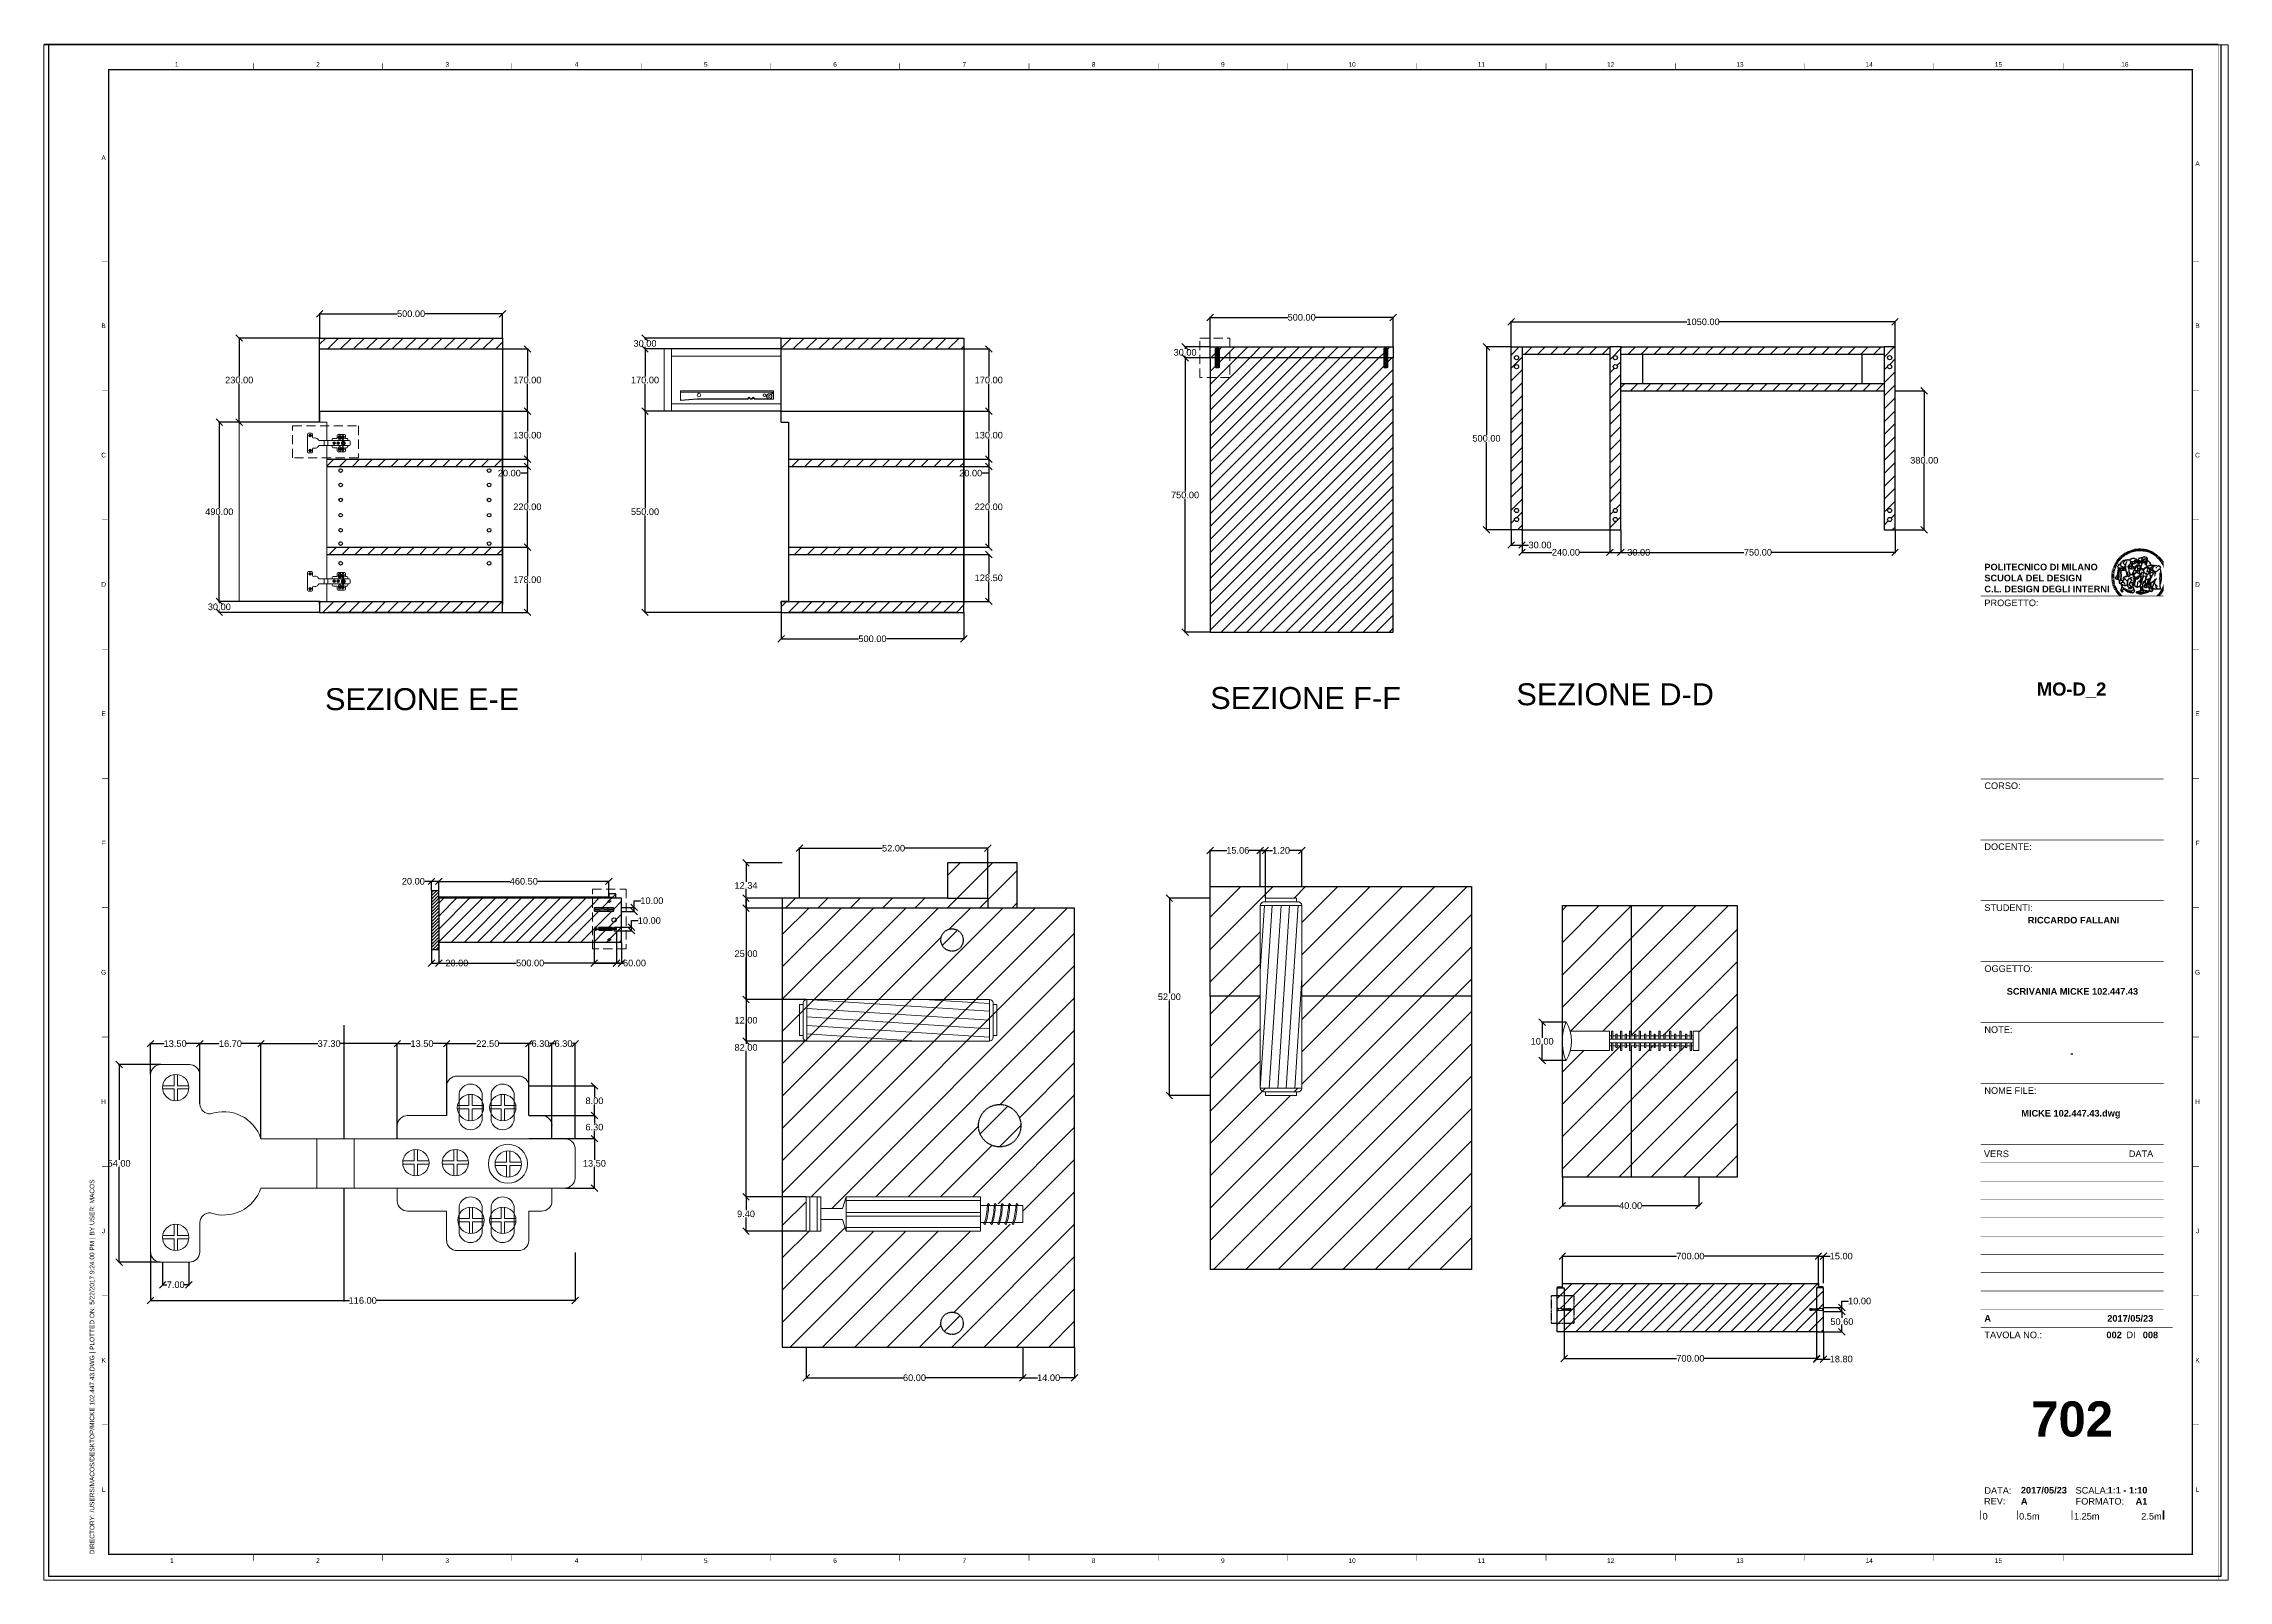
# Paper-space layout 'Layout2' of a CAD drawing. Header units: centimetres. Extents: x 0 to 597, y 0 to 421.
# The model-space entities are those that its viewports show. They can reach past a viewport. Long polylines and large blocks are cut down to what shows.
import ezdxf
from ezdxf.enums import TextEntityAlignment as Align

# ---------------------------------------------------------------- set-up
doc = ezdxf.new("R2010")
doc.units = ezdxf.units.CM
doc.header["$MEASUREMENT"] = 0
doc.set_wipeout_variables(frame=1)
doc.linetypes.add('HIDDEN', pattern=[0.375, 0.25, -0.125])
for name, color, linetype, lineweight in [('dettagli', 4, 'Continuous', 13), ('linee prospetti', 1, 'Continuous', 18), ('linee sezioni', 3, 'Continuous', 25), ('quote', 7, 'Continuous', 5), ('trame', 6, 'Continuous', 9)]:
    doc.layers.add(name, color=color, linetype=linetype, lineweight=lineweight)
for name, color, linetype in [('G-ANNO-LOGO', 3, 'Continuous'), ('G-ANNO-TEXT', 3, 'Continuous'), ('G-ANNO-TTLB', 3, 'Continuous')]:
    doc.layers.add(name, color=color, linetype=linetype)
doc.layers.add('G-ANNO-NPLT', color=210, linetype='Continuous', plot=False)
doc.styles.add('ARIAL', font='Arial.ttf')
doc.styles.add('ARIAL-BOLD', font='Arial Bold.ttf')
doc.styles.add('E-ARIAL', font='Arial.ttf')
doc.styles.get("Standard").update_dxf_attribs({"font": 'Arial.ttf'})
doc.dimstyles.new('quote', dxfattribs={"dimtxt": 1.8, "dimasz": 1.8, "dimexe": 0.18, "dimexo": 0.0625, "dimgap": 0.09, "dimtad": 0, "dimtih": 1, "dimtoh": 1, "dimzin": 0, "dimdsep": 46, "dimtxsty": 'Standard', "dimblk": 'OBLIQUE', "dimblk1": 'OBLIQUE', "dimblk2": 'OBLIQUE', "dimcen": 0.09, "dimadec": 0, "dimazin": 0, "dimtfac": 1, "dimtofl": 0, "dimtmove": 0, "dimatfit": 3, "dimldrblk": 'OBLIQUE', "dimfxl": 1, "dimtolj": 1, "dimtzin": 0, "dimarcsym": 0})
doc.dimstyles.get("Standard").update_dxf_attribs({"dimtxt": 0.18, "dimasz": 0.18, "dimexe": 0.18, "dimexo": 0.0625, "dimgap": 0.09, "dimtad": 0, "dimtih": 1, "dimtoh": 1, "dimdec": 4, "dimzin": 0, "dimdsep": 46, "dimtxsty": 'Standard', "dimcen": 0.09, "dimadec": 0, "dimazin": 0, "dimtfac": 1, "dimtdec": 4, "dimtofl": 0, "dimtmove": 0, "dimatfit": 3, "dimfxl": 1, "dimtolj": 1, "dimtzin": 0, "dimarcsym": 0})
pattern_1 = [(45, (-2961.3123, -5195.9218), (-1.76776695, 1.76776695), [])]
pattern_2 = [(45, (-2963.3135, -5277.5656), (-1.76776695, 1.76776695), [])]
pattern_3 = [(45, (-2910.0926, -5192.2217), (-1.767767, 1.767767), [])]
pattern_4 = [(45, (3763.6586, 966.362), (-4.419417, 4.419417), [])]

psp = doc.layouts.new('Layout2')

msp = doc.modelspace()

# ---------------------------------------------------------------- texts
at = {"layer": 'quote', "char_height": 6, "attachment_point": 1}
for s, insert in [('SEZIONE E-E', (-488.22, 886.88)), ('SEZIONE F-F', (-246.14, 887.2)), ('SEZIONE D-D', (-162.43, 888.21))]:
    msp.add_mtext_dynamic_manual_height_columns(s, width=84.0633, gutter_width=1, heights=[0], dxfattribs=dict(at, insert=insert))

# ---------------------------------------------------------------- blocks, each defined once
blk = doc.blocks.new('A1_GRID_LAYOUT')
at = {"layer": 'G-ANNO-NPLT', "const_width": 0.18}
for points in [[(841, 594), (0, 594)], [(0, 0), (0, 594)], [(841, 0), (841, 594)], [(841, 0), (0, 0)]]:
    blk.add_lwpolyline(points, dxfattribs=at)
at = {"layer": 'G-ANNO-TTLB', "const_width": 0.5, "flags": 128}
blk.add_lwpolyline([(25, 584), (25, 10), (831, 10), (831, 584)], close=True, dxfattribs=at)
at = {"layer": 'G-ANNO-TTLB', "const_width": 0.18, "flags": 128}
for points in [[(81, 586.5), (81, 584)], [(131, 586.5), (131, 584)], [(181, 586.5), (181, 584)], [(231, 586.5), (231, 584)], [(281, 586.5), (281, 584)], [(331, 586.5), (331, 584)], [(381, 586.5), (381, 584)], [(431, 586.5), (431, 584)], [(481, 586.5), (481, 584)], [(531, 586.5), (531, 584)], [(581, 586.5), (581, 584)], [(631, 586.5), (631, 584)], [(681, 586.5), (681, 584)], [(731, 586.5), (731, 584)], [(781, 586.5), (781, 584)], [(0, 578.5), (0, 576)], [(25, 510), (22.5, 510)], [(833.5, 510), (831, 510)], [(25, 460), (22.5, 460)], [(833.5, 460), (831, 460)], [(25, 410), (22.5, 410)], [(833.5, 410), (831, 410)], [(25, 360), (22.5, 360)], [(833.5, 360), (831, 360)], [(25, 310), (22.5, 310)], [(833.5, 310), (831, 310)], [(25, 260), (22.5, 260)], [(833.5, 260), (831, 260)], [(25, 210), (22.5, 210)], [(833.5, 210), (831, 210)], [(25, 160), (22.5, 160)], [(833.5, 160), (831, 160)], [(25, 110), (22.5, 110)], [(833.5, 110), (831, 110)], [(833.5, 110), (831, 110)], [(25, 60), (22.5, 60)], [(833.5, 60), (831, 60)], [(833.5, 60), (831, 60)], [(81, 10), (81, 7.5)], [(131, 10), (131, 7.5)], [(181, 10), (181, 7.5)], [(231, 10), (231, 7.5)], [(281, 10), (281, 7.5)], [(331, 10), (331, 7.5)], [(381, 10), (381, 7.5)], [(431, 10), (431, 7.5)], [(481, 10), (481, 7.5)], [(531, 10), (531, 7.5)], [(581, 10), (581, 7.5)], [(631, 10), (631, 7.5)], [(681, 10), (681, 7.5)], [(731, 10), (731, 7.5)], [(781, 10), (781, 7.5)]]:
    blk.add_lwpolyline(points, dxfattribs=at)
at = {"layer": 'G-ANNO-TTLB', "const_width": 0.18}
blk.add_lwpolyline([(716.5, 10), (776.5, 10)], dxfattribs=at)
at = {"layer": 'G-ANNO-TEXT', "style": 'ARIAL'}
for s, p in [('1', (51.35, 586.07)), ('2', (106, 586.07)), ('3', (156, 586.07)), ('4', (206, 586.07)), ('5', (256, 586.07)), ('6', (306, 586.07)), ('7', (356, 586.07)), ('8', (406, 586.07)), ('9', (456, 586.07)), ('10', (506, 586.07)), ('11', (556, 586.07)), ('12', (606, 586.07)), ('13', (656, 586.07)), ('14', (706, 586.07)), ('15', (756, 586.07)), ('16', (804.89, 586.07)), ('A', (23.09, 549.98)), ('A', (832.98, 547.71)), ('B', (23.09, 485)), ('B', (832.98, 485)), ('C', (23.09, 435)), ('C', (832.98, 435)), ('D', (23.09, 385)), ('D', (832.98, 385)), ('E', (23.09, 335)), ('E', (832.98, 335)), ('F', (23.09, 285)), ('F', (832.98, 285)), ('G', (23.09, 235)), ('G', (832.98, 235)), ('H', (23.09, 185)), ('H', (832.98, 185)), ('J', (23.09, 135)), ('J', (832.98, 135)), ('K', (23.09, 85)), ('K', (832.98, 85)), ('L', (23.09, 35)), ('L', (832.98, 35)), ('1', (49.49, 7.51)), ('2', (106, 7.51)), ('3', (156, 7.51)), ('4', (206, 7.51)), ('5', (256, 7.51)), ('6', (306, 7.51)), ('7', (356, 7.51)), ('8', (406, 7.51)), ('9', (456, 7.51)), ('10', (506, 7.51)), ('11', (556, 7.51)), ('12', (606, 7.51)), ('13', (656, 7.51)), ('14', (706, 7.51)), ('15', (756, 7.51))]:
    blk.add_text(s, height=1.8, dxfattribs=at).set_placement(p, align=Align.MIDDLE_CENTER)
at = {"layer": 'G-ANNO-TEXT', "insert": (17.7, 9.95), "char_height": 1.8, "attachment_point": 1, "rotation": 90, "style": 'ARIAL'}
blk.add_mtext_dynamic_manual_height_columns('DIRECTORY: /USERS/MACOS/DESKTOP/MICKE 102.447.43.DWG | PLOTTED ON: 5/22/2017 9:24:00 PM | BY USER: MACOS', width=412.209, gutter_width=9, heights=[0], dxfattribs=at)
blk = doc.blocks.new('logoPolimi')
for p, q in [((-1.41, 1.91), (-1.28, 1.74)), ((-1.32, 1.97), (-1.2, 1.8)), ((-1.22, 2.03), (-1.11, 1.85)), ((-1.13, 2.09), (-1.03, 1.9)), ((-1.03, 2.14), (-0.94, 1.95)), ((-0.93, 2.18), (-0.84, 1.99)), ((-0.83, 2.22), (-0.75, 2.03)), ((-0.72, 2.26), (-0.66, 2.06)), ((-0.61, 2.29), (-0.56, 2.09)), ((-0.51, 2.32), (-0.46, 2.11)), ((-0.4, 2.34), (-0.36, 2.13)), ((-0.29, 2.35), (-0.26, 2.14)), ((-0.18, 2.36), (-0.16, 2.15)), ((-0.07, 2.37), (-0.06, 2.16)), ((0.04, 2.37), (0.04, 2.16)), ((0.15, 2.36), (0.14, 2.16)), ((0.26, 2.36), (0.24, 2.15)), ((0.37, 2.34), (0.34, 2.13)), ((0.48, 2.32), (0.44, 2.12)), ((0.59, 2.3), (0.54, 2.09)), ((0.69, 2.27), (0.63, 2.07)), ((0.8, 2.23), (0.73, 2.03)), ((0.9, 2.19), (0.82, 2)), ((1, 2.15), (0.91, 1.96)), ((1.1, 2.1), (1, 1.91)), ((1.2, 2.04), (1.09, 1.86)), ((1.29, 1.99), (1.18, 1.81)), ((1.38, 1.92), (1.26, 1.75)), ((1.47, 1.86), (1.34, 1.69)), ((-2.37, 0.12), (-2.16, 0.11)), ((-2.37, 0.01), (-2.16, 0.01)), ((-2.36, 0.23), (-2.15, 0.21)), ((-2.35, 0.34), (-2.14, 0.31)), ((-2.33, 0.45), (-2.12, 0.41)), ((-2.3, 0.55), (-2.1, 0.51)), ((-2.28, 0.66), (-2.07, 0.6)), ((-2.24, 0.77), (-2.04, 0.7)), ((-2.2, 0.87), (-2.01, 0.79)), ((-2.16, 0.97), (-1.97, 0.89)), ((-2.11, 1.07), (-1.93, 0.98)), ((-2.06, 1.17), (-1.88, 1.07)), ((-2.01, 1.26), (-1.83, 1.15)), ((-1.94, 1.36), (-1.77, 1.24)), ((-1.88, 1.45), (-1.71, 1.32)), ((-1.84, 0.03), (-1.82, 0.35)), ((-1.81, 1.53), (-1.65, 1.4)), ((-1.74, 1.61), (-1.58, 1.47)), ((-1.73, 0.59), (-1.73, 0.59)), ((-1.73, 0.59), (-1.73, 0.59)), ((-1.66, 1.69), (-1.51, 1.54)), ((-1.65, 0.57), (-1.65, 0.57)), ((-1.59, 1.12), (-1.59, 1.12)), ((-1.58, 1.77), (-1.44, 1.61)), ((-1.51, 0.55), (-1.51, 0.55)), ((-1.51, 0.55), (-1.51, 0.55)), ((-1.49, 1.84), (-1.36, 1.68)), ((-1.31, 0.79), (-1.21, 0.75)), ((-1.21, 0.75), (-1.31, 0.79)), ((-1.21, 0.75), (-1.31, 0.79)), ((-1.21, 0.75), (-1.21, 0.75)), ((-1.21, 0.75), (-1.21, 0.75)), ((-1.19, 0.76), (-1.19, 0.76)), ((-1.19, 0.76), (-1.19, 0.76)), ((-1.17, 0.99), (-1.18, 0.99)), ((-1.18, 0.99), (-1.17, 0.99)), ((-1.16, 0.57), (-1.16, 0.57)), ((-1.16, 0.57), (-1.16, 0.57)), ((-1.1, 0.01), (-0.99, 0.06)), ((-0.99, 0.06), (-1.1, 0.01)), ((-0.99, 0.06), (-1.1, 0.01)), ((-0.99, 0.06), (-0.99, 0.06)), ((-0.99, 0.06), (-0.99, 0.06)), ((-0.97, 0.79), (-0.98, 0.79)), ((-0.89, 0.84), (-0.97, 0.79)), ((-0.97, 0.79), (-0.89, 0.84)), ((-0.96, 1.41), (-0.96, 1.41)), ((-0.96, 1.41), (-0.96, 1.41)), ((-0.89, 0.84), (-0.82, 0.87)), ((-0.82, 0.87), (-0.89, 0.84)), ((-0.89, 0.84), (-0.82, 0.87)), ((-0.88, 0.83), (-0.89, 0.84)), ((-0.85, 1.39), (-0.85, 1.39)), ((-0.85, 1.39), (-0.85, 1.39)), ((-0.84, 0.14), (-0.84, 0.14)), ((-0.77, 1.08), (-0.78, 1.08)), ((-0.78, 1.08), (-0.77, 1.08)), ((-0.61, 1.12), (-0.77, 1.08)), ((-0.77, 1.08), (-0.61, 1.12)), ((-0.77, 1.08), (-0.61, 1.12)), ((-0.75, 1.3), (-0.76, 1.29)), ((-0.76, 1.29), (-0.75, 1.3)), ((-0.65, 0.99), (-0.7, 0.96)), ((-0.69, 0.18), (-0.68, 0.18)), ((-0.66, 0.93), (-0.66, 0.93)), ((-0.66, 0.93), (-0.64, 0.93)), ((-0.66, 0.93), (-0.66, 0.93)), ((-0.66, 0.93), (-0.66, 0.93)), ((-0.63, 1.01), (-0.63, 1.01)), ((-0.63, 1.01), (-0.62, 1.01)), ((-0.63, 0.66), (-0.63, 0.66)), ((-0.6, 1.12), (-0.61, 1.12)), ((-0.61, 1.12), (-0.6, 1.12)), ((-0.61, 1.12), (-0.6, 1.12)), ((-0.61, 0.86), (-0.57, 0.85)), ((-0.57, 0.85), (-0.61, 0.86)), ((-0.61, 0.86), (-0.57, 0.85)), ((-0.53, 1.08), (-0.6, 1.12)), ((-0.6, 1.12), (-0.6, 1.11)), ((-0.6, 1.12), (-0.53, 1.08)), ((-0.57, 0.8), (-0.59, 0.8)), ((-0.57, 0.85), (-0.53, 0.84)), ((-0.57, 0.85), (-0.57, 0.85)), ((-0.57, 0.85), (-0.57, 0.85)), ((-0.57, 0.85), (-0.53, 0.84)), ((-0.56, 0.29), (-0.49, 0.48)), ((-0.56, 0.14), (-0.56, 0.29)), ((-0.5, 0.11), (-0.56, 0.14)), ((-0.53, 0.84), (-0.51, 0.84)), ((-0.53, 0.84), (-0.51, 0.84)), ((-0.53, 0.84), (-0.53, 0.84)), ((-0.51, 0.11), (-0.51, 0.11)), ((-0.51, 0.11), (-0.51, 0.11)), ((-0.34, 0.33), (-0.5, 0.11)), ((-0.49, 0.48), (-0.41, 0.55)), ((-0.42, 0.8), (-0.47, 0.79)), ((-0.42, 0.8), (-0.47, 0.79)), ((-0.47, 0.79), (-0.45, 0.76)), ((-0.47, 0.79), (-0.45, 0.76)), ((-0.45, 1.14), (-0.42, 1.11)), ((-0.42, 1.26), (-0.36, 1.22)), ((-0.41, 0.55), (-0.34, 0.49)), ((-0.4, 1.37), (-0.38, 1.38)), ((-0.39, 1.37), (-0.4, 1.37)), ((-0.35, 1.33), (-0.4, 1.37)), ((-0.39, 1.24), (-0.4, 1.23)), ((-0.38, 1.14), (-0.38, 1.14)), ((-0.34, 0.49), (-0.09, 0.48)), ((-0.16, 0.32), (-0.34, 0.33)), ((-0.14, 0.32), (-0.31, 0.34)), ((-0.28, 1.3), (-0.29, 1.3)), ((-0.28, 1.3), (-0.28, 1.3)), ((-0.16, 1.24), (-0.16, 1.25)), ((-0.16, 1.25), (-0.16, 1.25)), ((-0.16, 0.49), (-0.14, 0.64)), ((-0.06, 0.27), (-0.16, 0.32)), ((-0.1, 0.88), (-0.09, 0.87)), ((-0.08, 1.37), (-0.08, 1.38)), ((-0.08, 1.23), (-0.05, 1.21)), ((-0.05, 1.21), (-0.08, 1.23)), ((-0.08, 1.23), (-0.05, 1.21)), ((-0.03, 0.26), (-0.06, 0.27)), ((-0.05, 1.21), (-0.04, 1.21)), ((-0.04, 1.21), (-0.05, 1.21)), ((-0.04, 1.21), (-0.04, 1.21)), ((-0.04, 1.21), (-0.04, 1.21)), ((-0.04, 0.48), (-0.03, 0.26)), ((0.03, 1.15), (0.03, 1.15)), ((0.03, 0.66), (0.03, 0.67)), ((0.07, 0.58), (0.07, 0.57)), ((0.1, 1.18), (0.1, 1.18)), ((0.1, 0.84), (0.1, 0.84)), ((0.13, 1.32), (0.17, 1.19)), ((0.14, 0.71), (0.34, 0.65)), ((0.31, 0.56), (0.17, 0.63)), ((0.27, 1.61), (0.27, 1.61)), ((0.27, 1.61), (0.27, 1.61)), ((0.27, 1.61), (0.27, 1.61)), ((0.29, 1.29), (0.29, 1.29)), ((0.29, 1.29), (0.29, 1.29)), ((0.29, 1.29), (0.29, 1.29)), ((0.29, 1.29), (0.29, 1.29)), ((0.33, 0.49), (0.34, 0.49)), ((0.33, 0.03), (0.35, 0.03)), ((0.33, 0.03), (0.35, 0.03)), ((0.34, 0.65), (0.34, 0.64)), ((0.35, 0.03), (0.57, 0.06)), ((0.35, 0.03), (0.57, 0.06)), ((0.35, 0.03), (0.35, 0.03)), ((0.35, 0.03), (0.35, 0.03)), ((0.38, 1.36), (0.37, 1.35)), ((0.38, 0.34), (0.37, 0.34)), ((0.38, 0.34), (0.38, 0.34)), ((0.43, 0.67), (0.39, 0.64)), ((0.49, 1.05), (0.51, 1.13)), ((0.51, 1.13), (0.49, 1.05)), ((0.49, 1.05), (0.51, 1.13)), ((0.51, 1.31), (0.5, 1.29)), ((0.51, 1.13), (0.52, 1.23)), ((0.52, 1.23), (0.51, 1.23)), ((0.51, 1.23), (0.52, 1.23)), ((0.52, 1.23), (0.51, 1.13)), ((0.51, 1.13), (0.52, 1.23)), ((0.52, 1.24), (0.6, 1.37)), ((0.52, 1.23), (0.6, 1.36)), ((0.6, 1.36), (0.52, 1.23)), ((0.52, 1.23), (0.52, 1.23)), ((0.52, 1.23), (0.52, 1.24)), ((0.52, 1.23), (0.52, 1.23)), ((0.55, 1.07), (0.53, 1.06)), ((0.53, 1.04), (0.53, 1.06)), ((0.53, 1.05), (0.53, 1.04)), ((0.54, 0.3), (0.63, 0.32)), ((0.54, -0.08), (0.61, 0.06)), ((0.61, 0.06), (0.54, -0.08)), ((0.54, -0.08), (0.61, 0.06)), ((0.56, 0.19), (0.59, 0.21)), ((0.57, 1.07), (0.57, 1.07)), ((0.57, 1.07), (0.57, 1.07)), ((0.57, 1.07), (0.57, 1.07)), ((0.57, 1.07), (0.57, 1.07)), ((0.57, 1.07), (0.57, 1.07)), ((0.57, 1.07), (0.57, 1.07)), ((0.57, 1.07), (0.57, 1.07)), ((0.58, 0.3), (0.59, 0.29)), ((0.59, 0.78), (0.59, 0.79)), ((0.59, 0.79), (0.59, 0.79)), ((0.59, 0.79), (0.59, 0.79)), ((0.59, 0.79), (0.59, 0.78)), ((0.61, 0.06), (0.6, 0.07)), ((0.6, 0.07), (0.61, 0.06)), ((0.61, 0.06), (0.61, 0.07)), ((0.62, 0.21), (0.65, 0.22)), ((0.64, 1.37), (0.65, 1.37)), ((0.69, 0.86), (0.68, 0.86)), ((0.68, 0.86), (0.69, 0.86)), ((0.68, 0.76), (0.68, 0.76)), ((0.76, 0.26), (0.76, 0.26)), ((0.82, 0.35), (0.84, 0.36)), ((0.82, 0.35), (0.82, 0.35)), ((0.84, 0.36), (0.84, 0.37)), ((0.85, 0.34), (1.05, 0.35)), ((0.93, 1.05), (0.93, 1.05)), ((0.93, 1.05), (0.93, 1.05)), ((0.93, 1.05), (0.93, 1.04)), ((0.93, 1.05), (0.93, 1.05)), ((0.97, 0.66), (0.96, 0.66)), ((1.01, 0.97), (0.98, 0.96)), ((1.17, 0.96), (1.17, 0.95)), ((1.17, 0.95), (1.17, 0.95)), ((1.34, 0.37), (1.26, 0.04)), ((1.27, 0.37), (1.27, 0.38)), ((1.28, 0.95), (1.28, 0.95)), ((1.37, 0.73), (1.46, 0.81)), ((1.41, 0.4), (1.41, 0.41)), ((1.56, 1.79), (1.42, 1.63)), ((1.64, 1.71), (1.49, 1.56)), ((1.49, 0.9), (1.57, 0.92)), ((1.72, 1.63), (1.56, 1.49)), ((1.67, 0.6), (1.57, 0.53)), ((1.79, 1.55), (1.63, 1.41)), ((1.86, 1.47), (1.7, 1.34)), ((1.93, 1.38), (1.76, 1.26)), ((1.99, 1.29), (1.81, 1.17)), ((2.05, 1.19), (1.87, 1.09)), ((2.1, 1.1), (1.92, 1)), ((2.15, 1), (1.96, 0.91)), ((2.19, 0.9), (2, 0.82)), ((2.23, 0.79), (2.04, 0.72)), ((2.27, 0.69), (2.07, 0.63)), ((2.3, 0.58), (2.09, 0.53)), ((2.32, 0.47), (2.12, 0.43)), ((2.34, 0.37), (2.13, 0.33)), ((2.36, 0.26), (2.15, 0.23)), ((2.37, 0.15), (2.16, 0.13)), ((2.37, 0.04), (2.16, 0.03)), ((-2.37, -0.1), (-2.16, -0.09)), ((-2.36, -0.21), (-2.15, -0.19)), ((-2.35, -0.32), (-2.14, -0.29)), ((-2.33, -0.43), (-2.12, -0.39)), ((-2.31, -0.54), (-2.1, -0.49)), ((-2.28, -0.65), (-2.08, -0.59)), ((-2.25, -0.75), (-2.05, -0.69)), ((-2.21, -0.86), (-2.02, -0.78)), ((-2.17, -0.96), (-1.98, -0.87)), ((-2.12, -1.06), (-1.93, -0.96)), ((-2.07, -1.16), (-1.89, -1.05)), ((-2.04, -0.15), (-1.97, -0.2)), ((-2.01, -1.25), (-1.84, -1.14)), ((-1.95, -1.34), (-1.78, -1.22)), ((-1.89, -1.43), (-1.72, -1.31)), ((-1.82, -1.52), (-1.66, -1.38)), ((-1.75, -1.6), (-1.59, -1.46)), ((-1.67, -1.68), (-1.52, -1.53)), ((-1.58, -0.12), (-1.6, -0.18)), ((-1.6, -0.18), (-1.58, -0.28)), ((-1.57, -0.54), (-1.59, -0.54)), ((-1.59, -0.54), (-1.59, -0.54)), ((-1.59, -1.76), (-1.45, -1.6)), ((-1.56, -0.32), (-1.56, -0.31)), ((-1.56, -0.31), (-1.56, -0.31)), ((-1.53, -0.65), (-1.53, -0.65)), ((-1.53, -0.65), (-1.53, -0.65)), ((-1.51, -1.83), (-1.37, -1.67)), ((-1.48, -0.86), (-1.48, -0.85)), ((-1.42, -0.37), (-1.42, -0.37)), ((-1.42, -1.9), (-1.29, -1.73)), ((-1.38, -0.46), (-1.38, -0.46)), ((-1.33, -1.96), (-1.21, -1.79)), ((-1.31, -0.24), (-1.31, -0.23)), ((-1.31, -0.23), (-1.31, -0.24)), ((-1.24, -2.02), (-1.13, -1.84)), ((-1.23, -0.19), (-1.23, -0.19)), ((-1.23, -0.19), (-1.23, -0.19)), ((-1.23, -0.19), (-1.23, -0.19)), ((-1.23, -0.19), (-1.23, -0.19)), ((-1.01, -0.39), (-1.02, -0.39)), ((-1.02, -0.39), (-1.01, -0.39)), ((-1.02, -0.7), (-1.02, -0.7)), ((-1.02, -0.7), (-1.02, -0.7)), ((-1.02, -0.7), (-1.02, -0.7)), ((-0.79, -0.51), (-0.83, -0.58)), ((-0.83, -0.58), (-0.79, -0.51)), ((-0.83, -0.58), (-0.79, -0.51)), ((-0.78, -1.05), (-0.83, -0.94)), ((-0.83, -0.94), (-0.78, -1.05)), ((-0.83, -0.94), (-0.83, -0.94)), ((-0.83, -0.94), (-0.78, -1.05)), ((-0.82, -1.23), (-0.82, -1.23)), ((-0.82, -1.23), (-0.77, -1.23)), ((-0.77, -1.23), (-0.82, -1.23)), ((-0.82, -1.23), (-0.82, -1.23)), ((-0.77, -1.23), (-0.82, -1.23)), ((-0.75, -0.96), (-0.8, -0.89)), ((-0.8, -0.89), (-0.79, -0.92)), ((-0.79, -0.92), (-0.8, -0.89)), ((-0.8, -0.89), (-0.75, -0.96)), ((-0.79, -0.92), (-0.8, -0.89)), ((-0.8, -0.89), (-0.8, -0.89)), ((-0.8, -0.89), (-0.75, -0.96)), ((-0.79, -0.92), (-0.78, -0.95)), ((-0.78, -0.95), (-0.79, -0.92)), ((-0.78, -0.95), (-0.79, -0.92)), ((-0.77, -0.49), (-0.78, -0.48)), ((-0.78, -0.48), (-0.77, -0.49)), ((-0.78, -0.95), (-0.76, -1)), ((-0.76, -1), (-0.78, -0.95)), ((-0.76, -1), (-0.78, -0.95)), ((-0.71, -0.89), (-0.75, -0.87)), ((-0.75, -0.87), (-0.71, -0.89)), ((-0.75, -0.87), (-0.71, -0.89)), ((-0.72, -1.01), (-0.75, -0.96)), ((-0.75, -0.96), (-0.72, -1.01)), ((-0.75, -0.96), (-0.72, -1.01)), ((-0.64, -0.93), (-0.71, -0.89)), ((-0.71, -0.89), (-0.64, -0.93)), ((-0.71, -0.89), (-0.64, -0.93)), ((-0.66, -0.53), (-0.66, -0.53)), ((-0.66, -0.53), (-0.66, -0.53)), ((-0.66, -0.53), (-0.66, -0.53)), ((-0.39, -0.81), (-0.51, -0.69)), ((-0.51, -1.04), (-0.5, -1.04)), ((-0.48, -0.42), (-0.48, -0.42)), ((-0.48, -0.42), (-0.48, -0.42)), ((-0.48, -0.42), (-0.48, -0.42)), ((-0.41, -0.51), (-0.41, -0.51)), ((-0.38, -0.05), (-0.39, -0.12)), ((-0.39, -0.12), (-0.37, -0.1)), ((-0.35, -0.14), (-0.37, -0.08)), ((-0.37, -0.09), (-0.37, -0.09)), ((-0.33, -0.12), (-0.35, -0.14)), ((-0.32, -0.14), (-0.35, -0.14)), ((-0.35, -0.18), (-0.34, -0.22)), ((-0.34, -0.08), (-0.29, -0.16)), ((-0.34, -0.22), (-0.34, -0.22)), ((-0.27, -0.17), (-0.32, -0.14)), ((-0.25, -0.91), (-0.26, -0.9)), ((-0.26, -1.29), (0.1, -1.2)), ((0.1, -1.2), (-0.26, -1.29)), ((0.08, -1.4), (-0.26, -1.29)), ((-0.26, -1.29), (0.08, -1.4)), ((-0.26, -1.38), (-0.26, -1.29)), ((-0.26, -1.29), (-0.26, -1.29)), ((-0.26, -1.29), (-0.26, -1.38)), ((-0.26, -1.29), (0.08, -1.4)), ((-0.26, -1.29), (-0.26, -1.29)), ((0.08, -1.49), (-0.26, -1.38)), ((-0.26, -1.38), (0.09, -1.49)), ((-0.14, -0.15), (-0.16, -0.13)), ((-0.11, -0.04), (-0.12, -0.05)), ((-0.04, -0.41), (-0.01, -0.44)), ((-0.01, -0.44), (-0.04, -0.41)), ((-0.04, -0.41), (-0.01, -0.44)), ((0.07, -0.84), (0.07, -0.84)), ((0.07, -0.84), (0.07, -0.84)), ((0.1, -1.2), (0.08, -1.32)), ((0.08, -1.32), (0.13, -1.2)), ((0.08, -1.4), (0.72, -1.22)), ((0.72, -1.22), (0.08, -1.4)), ((0.08, -1.4), (0.72, -1.22)), ((0.72, -1.31), (0.08, -1.49)), ((0.08, -1.44), (0.08, -1.4)), ((0.08, -1.4), (0.08, -1.44)), ((0.08, -1.4), (0.08, -1.49)), ((0.08, -1.49), (0.08, -1.44)), ((0.08, -1.44), (0.08, -1.44)), ((0.08, -1.44), (0.08, -1.45)), ((0.08, -1.45), (0.08, -1.46)), ((0.08, -1.46), (0.08, -1.49)), ((0.1, -1.01), (0.09, -0.86)), ((0.1, -1.01), (0.09, -0.86)), ((0.09, -1.49), (0.72, -1.31)), ((0.1, -1.2), (0.12, -1.04)), ((0.12, -1.04), (0.1, -1.2)), ((0.13, -1.2), (0.1, -1.2)), ((0.1, -1.2), (0.13, -1.2)), ((0.13, -1.2), (0.1, -1.2)), ((0.1, -1.2), (0.1, -1.2)), ((0.11, -0.44), (0.11, -0.44)), ((0.11, -0.44), (0.11, -0.44)), ((0.12, -0.21), (0.12, -0.21)), ((0.12, -0.21), (0.12, -0.21)), ((0.12, -0.21), (0.12, -0.21)), ((0.12, -0.21), (0.12, -0.21)), ((0.12, -0.21), (0.12, -0.21)), ((0.12, -0.21), (0.12, -0.21)), ((0.12, -0.21), (0.12, -0.21)), ((0.12, -0.21), (0.12, -0.21)), ((0.12, -0.21), (0.12, -0.21)), ((0.12, -0.21), (0.12, -0.21)), ((0.12, -0.21), (0.12, -0.21)), ((0.12, -0.21), (0.12, -0.21)), ((0.12, -0.21), (0.12, -0.21)), ((0.12, -0.56), (0.14, -0.53)), ((0.14, -0.53), (0.12, -0.56)), ((0.12, -0.56), (0.14, -0.53)), ((0.12, -1.04), (0.12, -1.04)), ((0.12, -1.04), (0.12, -1.04)), ((0.12, -1.04), (0.12, -1.04)), ((0.21, -0.99), (0.13, -1.2)), ((0.13, -1.2), (0.21, -0.99)), ((0.36, -1.14), (0.13, -1.2)), ((0.13, -1.2), (0.26, -1.17)), ((0.14, -0.53), (0.16, -0.49)), ((0.16, -0.49), (0.14, -0.53)), ((0.14, -0.53), (0.16, -0.49)), ((0.16, -0.49), (0.16, -0.49)), ((0.16, -0.49), (0.16, -0.49)), ((0.28, -1.19), (0.21, -0.99)), ((0.21, -0.99), (0.31, -1.27)), ((0.24, -0.17), (0.24, -0.16)), ((0.24, -0.16), (0.24, -0.17)), ((0.25, -0.84), (0.25, -0.88)), ((0.25, -0.88), (0.25, -0.84)), ((0.25, -0.88), (0.25, -0.84)), ((0.25, -0.88), (0.29, -1.17)), ((0.26, -0.88), (0.25, -0.88)), ((0.31, -1.27), (0.25, -0.88)), ((0.26, -1.17), (0.28, -1.16)), ((0.28, -1.16), (0.36, -1.14)), ((0.29, -1.17), (0.28, -1.19)), ((0.36, -1.14), (0.72, -1.22)), ((0.72, -1.22), (0.36, -1.14)), ((0.49, -0.31), (0.49, -0.31)), ((0.49, -0.31), (0.49, -0.31)), ((0.5, -0.27), (0.5, -0.27)), ((0.51, -0.27), (0.51, -0.27)), ((0.72, -0.81), (0.75, -0.89)), ((0.72, -1.22), (0.72, -1.31)), ((0.72, -1.31), (0.72, -1.22)), ((0.74, -0.23), (0.74, -0.23)), ((0.74, -0.23), (0.75, -0.24)), ((0.75, -0.23), (0.75, -0.23)), ((0.86, -0.25), (0.82, -0.34)), ((0.87, -0.22), (0.86, -0.23)), ((0.87, -0.22), (0.86, -0.25)), ((0.96, -0.58), (0.96, -0.57)), ((1.05, -1.05), (1.04, -1.05)), ((1.28, -2), (1.17, -1.82)), ((1.37, -1.93), (1.25, -1.76)), ((1.31, -0.27), (1.3, -0.26)), ((1.3, -0.26), (1.3, -0.26)), ((1.3, -0.26), (1.3, -0.26)), ((1.3, -0.26), (1.31, -0.27)), ((1.3, -0.26), (1.3, -0.26)), ((1.46, -1.87), (1.33, -1.7)), ((1.54, -1.8), (1.41, -1.64)), ((1.63, -1.72), (1.48, -1.57)), ((1.71, -1.65), (1.55, -1.5)), ((1.78, -1.57), (1.62, -1.43)), ((1.85, -1.48), (1.69, -1.35)), ((1.92, -1.39), (1.75, -1.27)), ((1.98, -1.3), (1.81, -1.19)), ((2.04, -1.21), (1.86, -1.1)), ((2.09, -1.11), (1.91, -1.01)), ((2.14, -1.01), (1.95, -0.92)), ((2.19, -0.91), (1.99, -0.83)), ((2.23, -0.81), (2.03, -0.74)), ((2.26, -0.7), (2.06, -0.64)), ((2.29, -0.6), (2.09, -0.55)), ((2.32, -0.49), (2.11, -0.45)), ((2.34, -0.38), (2.13, -0.35)), ((2.35, -0.27), (2.15, -0.25)), ((2.37, -0.08), (2.16, -0.07)), ((2.36, -0.16), (2.16, -0.15)), ((-1.14, -2.08), (-1.04, -1.89)), ((-1.04, -2.13), (-0.95, -1.94)), ((-0.94, -2.18), (-0.86, -1.98)), ((-0.84, -2.22), (-0.77, -2.02)), ((-0.74, -2.25), (-0.67, -2.05)), ((-0.63, -2.29), (-0.57, -2.08)), ((-0.52, -2.31), (-0.48, -2.11)), ((-0.42, -2.33), (-0.38, -2.13)), ((-0.31, -2.35), (-0.28, -2.14)), ((-0.2, -2.36), (-0.18, -2.15)), ((-0.09, -2.37), (-0.08, -2.16)), ((0.03, -2.37), (0.02, -2.16)), ((0.14, -2.37), (0.12, -2.16)), ((0.25, -2.36), (0.22, -2.15)), ((0.35, -2.34), (0.32, -2.14)), ((0.46, -2.32), (0.42, -2.12)), ((0.57, -2.3), (0.52, -2.1)), ((0.68, -2.27), (0.62, -2.07)), ((0.78, -2.24), (0.71, -2.04)), ((0.89, -2.2), (0.81, -2)), ((0.99, -2.15), (0.9, -1.96)), ((1.09, -2.11), (0.99, -1.92)), ((1.19, -2.05), (1.08, -1.87))]:
    blk.add_line(p, q)
for points in [[(-1.9, 0.12), (-1.94, 0.02), (-2.05, -0.09), (-2.05, -0.09)], [(-1.86, 0.38), (-1.86, 0.38), (-1.87, 0.19), (-1.9, 0.12)], [(-1.76, 0.6), (-1.76, 0.6), (-1.84, 0.57), (-1.86, 0.38)], [(-1.86, -0.04), (-1.84, 0.02), (-1.84, 0.03), (-1.84, 0.03)], [(-1.82, 0.78), (-1.83, 0.8), (-1.85, 0.86), (-1.83, 0.88)], [(-1.82, 0.78), (-1.83, 0.8), (-1.85, 0.86), (-1.83, 0.88)], [(-1.83, 0.88), (-1.81, 0.9), (-1.76, 0.96), (-1.76, 0.96)], [(-1.83, 0.88), (-1.81, 0.9), (-1.76, 0.96), (-1.76, 0.96)], [(-1.76, 0.6), (-1.83, 0.7), (-1.78, 0.74), (-1.78, 0.74)], [(-1.78, 0.74), (-1.79, 0.74), (-1.83, 0.7), (-1.76, 0.6)], [(-1.78, 0.74), (-1.8, 0.76), (-1.81, 0.78), (-1.82, 0.78)], [(-1.78, 0.74), (-1.8, 0.76), (-1.81, 0.78), (-1.82, 0.78)], [(-1.82, 0.35), (-1.81, 0.5), (-1.73, 0.59), (-1.73, 0.59)], [(-1.82, -0.19), (-1.73, -0.07), (-1.75, 0.14), (-1.75, 0.3)], [(-1.75, 0.33), (-1.75, 0.17), (-1.73, -0.05), (-1.8, -0.17)], [(-1.78, 0.74), (-1.75, 0.72), (-1.72, 0.69), (-1.68, 0.7)], [(-1.68, 0.7), (-1.72, 0.69), (-1.75, 0.72), (-1.78, 0.74)], [(-1.68, 0.7), (-1.72, 0.69), (-1.75, 0.72), (-1.78, 0.74)], [(-1.78, 0.74), (-1.78, 0.74), (-1.78, 0.74), (-1.78, 0.74)], [(-1.76, 0.96), (-1.68, 1.1), (-1.59, 1.12), (-1.59, 1.12)], [(-1.76, 0.96), (-1.68, 1.1), (-1.6, 1.12), (-1.6, 1.12)], [(-1.73, 0.59), (-1.74, 0.59), (-1.75, 0.6), (-1.76, 0.6)], [(-1.73, 0.59), (-1.74, 0.59), (-1.75, 0.6), (-1.76, 0.6)], [(-1.75, 0.3), (-1.76, 0.47), (-1.65, 0.57), (-1.65, 0.57)], [(-1.65, 0.57), (-1.65, 0.57), (-1.76, 0.5), (-1.75, 0.33)], [(-1.65, 0.57), (-1.68, 0.58), (-1.7, 0.58), (-1.73, 0.59)], [(-1.65, 0.57), (-1.68, 0.58), (-1.7, 0.58), (-1.73, 0.59)], [(-1.5, 0.71), (-1.53, 0.74), (-1.61, 0.71), (-1.68, 0.7)], [(-1.68, 0.7), (-1.61, 0.71), (-1.53, 0.73), (-1.5, 0.71)], [(-1.5, 0.71), (-1.53, 0.73), (-1.61, 0.71), (-1.68, 0.7)], [(-1.51, 0.55), (-1.56, 0.56), (-1.61, 0.56), (-1.65, 0.57)], [(-1.65, 0.57), (-1.61, 0.56), (-1.56, 0.56), (-1.51, 0.55)], [(-1.51, 0.55), (-1.56, 0.56), (-1.61, 0.56), (-1.65, 0.57)], [(-1.59, 1.12), (-1.6, 1.06), (-1.61, 0.99), (-1.61, 0.97)], [(-1.61, 0.97), (-1.61, 0.99), (-1.6, 1.06), (-1.59, 1.12)], [(-1.61, 0.97), (-1.61, 0.99), (-1.6, 1.06), (-1.59, 1.12)], [(-1.61, 0.97), (-1.61, 0.95), (-1.56, 0.88), (-1.54, 0.87)], [(-1.54, 0.87), (-1.56, 0.88), (-1.61, 0.95), (-1.61, 0.97)], [(-1.54, 0.87), (-1.56, 0.88), (-1.61, 0.96), (-1.61, 0.97)], [(-1.59, 1.12), (-1.59, 1.13), (-1.59, 1.15), (-1.58, 1.16)], [(-1.59, 1.12), (-1.59, 1.13), (-1.59, 1.15), (-1.58, 1.16)], [(-1.58, 1.16), (-1.57, 1.21), (-1.52, 1.23), (-1.49, 1.25)], [(-1.58, 1.16), (-1.57, 1.21), (-1.52, 1.23), (-1.49, 1.25)], [(-1.58, 0.36), (-1.58, 0.48), (-1.51, 0.55), (-1.51, 0.55)], [(-1.51, 0.55), (-1.51, 0.55), (-1.58, 0.48), (-1.58, 0.36)], [(-1.51, 0.55), (-1.51, 0.55), (-1.58, 0.48), (-1.58, 0.36)], [(-1.55, 0.04), (-1.55, 0.08), (-1.58, 0.25), (-1.58, 0.36)], [(-1.58, 0.36), (-1.58, 0.25), (-1.55, 0.08), (-1.55, 0.04)], [(-1.58, 0.36), (-1.58, 0.25), (-1.55, 0.08), (-1.55, 0.04)], [(-1.58, -0.12), (-1.57, -0.06), (-1.55, 0.02), (-1.55, 0.04)], [(-1.55, 0.04), (-1.55, 0.02), (-1.57, -0.06), (-1.58, -0.12)], [(-1.55, 0.04), (-1.55, 0.02), (-1.56, -0.04), (-1.57, -0.1)], [(-1.54, 0.87), (-1.52, 0.85), (-1.47, 0.83), (-1.44, 0.83)], [(-1.44, 0.83), (-1.47, 0.83), (-1.52, 0.85), (-1.54, 0.87)], [(-1.45, 0.83), (-1.47, 0.83), (-1.52, 0.85), (-1.54, 0.87)], [(-1.51, 0.55), (-1.33, 0.54), (-1.16, 0.57), (-1.16, 0.57)], [(-1.16, 0.57), (-1.16, 0.57), (-1.33, 0.54), (-1.51, 0.55)], [(-1.16, 0.57), (-1.16, 0.57), (-1.33, 0.54), (-1.51, 0.55)], [(-1.5, 0.71), (-1.46, 0.68), (-1.4, 0.62), (-1.33, 0.66)], [(-1.33, 0.66), (-1.4, 0.62), (-1.46, 0.68), (-1.5, 0.71)], [(-1.33, 0.66), (-1.4, 0.62), (-1.46, 0.68), (-1.5, 0.71)], [(-1.49, 1.25), (-1.46, 1.26), (-1.42, 1.33), (-1.39, 1.36)], [(-1.49, 1.25), (-1.46, 1.27), (-1.43, 1.34), (-1.39, 1.36)], [(-1.31, 0.79), (-1.33, 0.79), (-1.42, 0.83), (-1.45, 0.83)], [(-1.44, 0.83), (-1.42, 0.83), (-1.33, 0.79), (-1.31, 0.79)], [(-1.31, 0.79), (-1.33, 0.79), (-1.42, 0.83), (-1.44, 0.83)], [(-1.35, 1.1), (-1.4, 1.17), (-1.36, 1.23), (-1.29, 1.31)], [(-1.29, 1.31), (-1.36, 1.23), (-1.4, 1.17), (-1.35, 1.1)], [(-1.35, 1.1), (-1.4, 1.17), (-1.36, 1.23), (-1.29, 1.31)], [(-1.39, 1.36), (-1.35, 1.38), (-1.26, 1.4), (-1.19, 1.41)], [(-1.39, 1.36), (-1.35, 1.38), (-1.26, 1.4), (-1.19, 1.41)], [(-1.18, 0.99), (-1.24, 0.97), (-1.3, 1.03), (-1.35, 1.1)], [(-1.35, 1.1), (-1.3, 1.03), (-1.24, 0.97), (-1.18, 0.99)], [(-1.18, 1), (-1.24, 0.97), (-1.3, 1.03), (-1.35, 1.1)], [(-1.33, 0.66), (-1.28, 0.7), (-1.23, 0.73), (-1.21, 0.75)], [(-1.21, 0.75), (-1.23, 0.73), (-1.28, 0.7), (-1.33, 0.66)], [(-1.21, 0.75), (-1.23, 0.73), (-1.28, 0.7), (-1.33, 0.66)], [(-1.29, 1.31), (-1.22, 1.39), (-1.01, 1.41), (-0.96, 1.41)], [(-0.96, 1.41), (-1.01, 1.41), (-1.22, 1.39), (-1.29, 1.31)], [(-1.29, 1.31), (-1.22, 1.39), (-1.01, 1.41), (-0.96, 1.41)], [(-1.24, -0.02), (-1.21, -0.01), (-1.1, 0.01), (-1.1, 0.01)], [(-1.1, 0.01), (-1.1, 0.01), (-1.21, -0.01), (-1.24, -0.02)], [(-1.1, 0.01), (-1.1, 0.01), (-1.21, -0.01), (-1.24, -0.02)], [(-1.21, 0.75), (-1.2, 0.75), (-1.19, 0.76), (-1.19, 0.76)], [(-1.19, 0.76), (-1.19, 0.76), (-1.2, 0.75), (-1.21, 0.75)], [(-1.19, 0.76), (-1.19, 0.76), (-1.2, 0.76), (-1.21, 0.75)], [(-1.19, 1.41), (-1.11, 1.43), (-0.97, 1.41), (-0.97, 1.41)], [(-1.19, 1.41), (-1.12, 1.43), (-0.98, 1.41), (-0.98, 1.41)], [(-1.19, 0.76), (-1.19, 0.77), (-1.18, 0.78), (-1.18, 0.79)], [(-1.18, 0.79), (-1.18, 0.78), (-1.19, 0.77), (-1.19, 0.76)], [(-1.19, 0.76), (-1.19, 0.77), (-1.19, 0.78), (-1.18, 0.79)], [(-1.18, 0.68), (-1.18, 0.68), (-1.19, 0.71), (-1.19, 0.76)], [(-1.19, 0.76), (-1.19, 0.71), (-1.18, 0.68), (-1.18, 0.68)], [(-1.18, 0.68), (-1.18, 0.68), (-1.19, 0.71), (-1.19, 0.76)], [(-1.18, 0.97), (-1.18, 0.97), (-1.18, 0.98), (-1.17, 0.99)], [(-1.17, 0.99), (-1.18, 0.98), (-1.18, 0.97), (-1.18, 0.97)], [(-1.18, 0.97), (-1.18, 0.97), (-1.18, 0.98), (-1.17, 0.99)], [(-1.18, 0.79), (-1.17, 0.86), (-1.18, 0.95), (-1.18, 0.97)], [(-1.18, 0.97), (-1.18, 0.95), (-1.17, 0.86), (-1.18, 0.79)], [(-1.18, 0.79), (-1.17, 0.86), (-1.18, 0.95), (-1.18, 0.97)], [(-1.16, 0.57), (-1.17, 0.6), (-1.18, 0.64), (-1.18, 0.68)], [(-1.18, 0.68), (-1.18, 0.64), (-1.17, 0.6), (-1.16, 0.57)], [(-1.16, 0.57), (-1.17, 0.6), (-1.18, 0.64), (-1.18, 0.68)], [(-1.17, 0.99), (-1.17, 1.03), (-1.16, 1.09), (-1.14, 1.13)], [(-1.09, 0.42), (-1.1, 0.44), (-1.14, 0.48), (-1.16, 0.57)], [(-1.16, 0.57), (-1.14, 0.48), (-1.1, 0.44), (-1.09, 0.42)], [(-1.09, 0.42), (-1.1, 0.44), (-1.14, 0.48), (-1.16, 0.57)], [(-1.14, 1.13), (-1.12, 1.18), (-1.05, 1.31), (-1.05, 1.31)], [(-1.12, 0.46), (-1.12, 0.46), (-1.13, 0.38), (-1.11, 0.26)], [(-1.11, 0.26), (-1.08, 0.14), (-1.05, 0.03), (-1.05, 0.03)], [(-1.02, 0.32), (-1.02, 0.32), (-1.08, 0.4), (-1.09, 0.42)], [(-1.09, 0.42), (-1.08, 0.4), (-1.02, 0.32), (-1.02, 0.32)], [(-1.02, 0.32), (-1.02, 0.32), (-1.08, 0.4), (-1.09, 0.42)], [(-0.98, 0.2), (-0.98, 0.21), (-1.02, 0.32), (-1.02, 0.32)], [(-1.02, 0.32), (-1.02, 0.32), (-0.98, 0.21), (-0.98, 0.2)], [(-0.98, 0.2), (-0.98, 0.21), (-1.02, 0.32), (-1.02, 0.32)], [(-1.01, 0.12), (-1, 0.16), (-0.98, 0.19), (-0.98, 0.2)], [(-0.98, 0.2), (-0.98, 0.19), (-1, 0.16), (-1.01, 0.12)], [(-1.01, 0.12), (-1, 0.16), (-0.98, 0.19), (-0.98, 0.2)], [(-0.99, 0.06), (-1, 0.07), (-1.01, 0.1), (-1.01, 0.12)], [(-1.01, 0.12), (-1.01, 0.1), (-1, 0.07), (-0.99, 0.06)], [(-0.99, 0.06), (-1, 0.07), (-1.01, 0.1), (-1.01, 0.12)], [(-0.99, 0.06), (-0.99, 0.06), (-0.99, 0.06), (-0.98, 0.05)], [(-0.98, 0.05), (-0.99, 0.06), (-0.99, 0.06), (-0.99, 0.06)], [(-0.99, 0.05), (-0.99, 0.06), (-0.99, 0.06), (-0.99, 0.06)], [(-0.95, 0.02), (-0.96, 0.03), (-0.97, 0.04), (-0.99, 0.05)], [(-0.98, 1.41), (-0.98, 1.41), (-0.97, 1.41), (-0.96, 1.41)], [(-0.98, 0.81), (-0.94, 0.85), (-0.92, 0.93), (-0.91, 0.97)], [(-0.91, 0.97), (-0.92, 0.93), (-0.94, 0.85), (-0.98, 0.81)], [(-0.91, 0.97), (-0.92, 0.93), (-0.94, 0.85), (-0.98, 0.81)], [(-0.98, 0.79), (-0.98, 0.81), (-0.98, 0.81), (-0.98, 0.81)], [(-0.98, 0.81), (-0.98, 0.81), (-0.98, 0.81), (-0.98, 0.79)], [(-0.98, 0.81), (-0.98, 0.81), (-0.98, 0.81), (-0.98, 0.79)], [(-0.98, 0.79), (-0.98, 0.79), (-0.98, 0.78), (-0.97, 0.77)], [(-0.98, 0.79), (-0.98, 0.79), (-0.98, 0.78), (-0.97, 0.77)], [(-0.98, 0.05), (-0.97, 0.04), (-0.96, 0.03), (-0.95, 0.02)], [(-0.95, 0.02), (-0.96, 0.03), (-0.97, 0.04), (-0.98, 0.05)], [(-0.97, 1.41), (-0.97, 1.41), (-0.97, 1.41), (-0.96, 1.41)], [(-0.97, 0.77), (-0.96, 0.74), (-0.91, 0.64), (-0.91, 0.57)], [(-0.97, 0.77), (-0.96, 0.74), (-0.91, 0.64), (-0.91, 0.57)], [(-0.96, 1.41), (-0.94, 1.41), (-0.9, 1.41), (-0.85, 1.39)], [(-0.96, 1.41), (-0.94, 1.41), (-0.9, 1.41), (-0.85, 1.39)], [(-0.95, 0.02), (-0.94, 0.01), (-0.92, 0.01), (-0.9, 0.01)], [(-0.9, 0.01), (-0.92, 0.01), (-0.94, 0.01), (-0.95, 0.02)], [(-0.91, 0.01), (-0.92, 0.01), (-0.94, 0.01), (-0.95, 0.02)], [(-0.91, 0.97), (-0.89, 1), (-0.87, 1.01), (-0.84, 1.02)], [(-0.84, 1.02), (-0.87, 1.01), (-0.89, 1), (-0.91, 0.97)], [(-0.84, 1.02), (-0.87, 1.01), (-0.89, 1.01), (-0.91, 0.97)], [(-0.91, 0.57), (-0.91, 0.5), (-0.9, 0.43), (-0.88, 0.37)], [(-0.91, 0.57), (-0.91, 0.5), (-0.9, 0.43), (-0.88, 0.37)], [(-0.87, 0.03), (-0.87, 0.03), (-0.89, 0.01), (-0.91, 0.01)], [(-0.9, 0.01), (-0.89, 0.01), (-0.87, 0.03), (-0.87, 0.03)], [(-0.87, 0.03), (-0.87, 0.03), (-0.89, 0.01), (-0.9, 0.01)], [(-0.88, 0.84), (-0.88, 0.84), (-0.89, 0.79), (-0.88, 0.77)], [(-0.88, 0.77), (-0.89, 0.79), (-0.88, 0.83), (-0.88, 0.83)], [(-0.74, 0.66), (-0.85, 0.67), (-0.88, 0.77), (-0.88, 0.77)], [(-0.88, 0.77), (-0.88, 0.77), (-0.85, 0.67), (-0.74, 0.66)], [(-0.88, 0.37), (-0.86, 0.32), (-0.83, 0.25), (-0.82, 0.25)], [(-0.88, 0.37), (-0.86, 0.32), (-0.83, 0.25), (-0.82, 0.25)], [(-0.87, 0.03), (-0.86, 0.03), (-0.86, 0.05), (-0.86, 0.06)], [(-0.86, 0.06), (-0.86, 0.05), (-0.86, 0.03), (-0.87, 0.03)], [(-0.86, 0.06), (-0.86, 0.05), (-0.86, 0.03), (-0.87, 0.03)], [(-0.85, 1.39), (-0.86, 1.42), (-0.8, 1.45), (-0.8, 1.46)], [(-0.85, 1.39), (-0.86, 1.42), (-0.83, 1.44), (-0.82, 1.45)], [(-0.86, 0.06), (-0.86, 0.07), (-0.86, 0.1), (-0.85, 0.11)], [(-0.85, 0.11), (-0.86, 0.1), (-0.86, 0.07), (-0.86, 0.06)], [(-0.85, 0.11), (-0.86, 0.1), (-0.86, 0.07), (-0.86, 0.06)], [(-0.81, 1.36), (-0.83, 1.37), (-0.84, 1.38), (-0.85, 1.39)], [(-0.85, 1.39), (-0.84, 1.38), (-0.83, 1.37), (-0.81, 1.36)], [(-0.85, 1.39), (-0.84, 1.38), (-0.83, 1.37), (-0.81, 1.36)], [(-0.85, 0.11), (-0.85, 0.12), (-0.84, 0.14), (-0.84, 0.14)], [(-0.84, 0.14), (-0.84, 0.14), (-0.85, 0.12), (-0.85, 0.11)], [(-0.84, 0.14), (-0.84, 0.14), (-0.85, 0.12), (-0.85, 0.11)], [(-0.84, 1.02), (-0.83, 1.03), (-0.81, 1.05), (-0.78, 1.08)], [(-0.78, 1.08), (-0.81, 1.05), (-0.83, 1.03), (-0.84, 1.02)], [(-0.78, 1.08), (-0.81, 1.05), (-0.83, 1.03), (-0.84, 1.02)], [(-0.84, 0.14), (-0.83, 0.15), (-0.81, 0.16), (-0.81, 0.16)], [(-0.81, 0.16), (-0.81, 0.16), (-0.83, 0.15), (-0.84, 0.14)], [(-0.81, 0.16), (-0.81, 0.16), (-0.84, 0.15), (-0.84, 0.14)], [(-0.84, 0.15), (-0.84, 0.15), (-0.84, 0.15), (-0.84, 0.14)], [(-0.84, 0.14), (-0.84, 0.14), (-0.84, 0.14), (-0.84, 0.14)], [(-0.84, 0.14), (-0.84, 0.14), (-0.84, 0.14), (-0.84, 0.14)], [(-0.84, 0.14), (-0.84, 0.14), (-0.84, 0.14), (-0.84, 0.14)], [(-0.82, 1.45), (-0.82, 1.45), (-0.8, 1.45), (-0.8, 1.45)], [(-0.82, 0.87), (-0.82, 0.87), (-0.72, 0.91), (-0.66, 0.93)], [(-0.66, 0.93), (-0.72, 0.91), (-0.82, 0.87), (-0.82, 0.87)], [(-0.82, 0.87), (-0.82, 0.87), (-0.72, 0.91), (-0.66, 0.93)], [(-0.82, 0.25), (-0.8, 0.25), (-0.77, 0.24), (-0.77, 0.23)], [(-0.82, 0.25), (-0.8, 0.25), (-0.78, 0.24), (-0.77, 0.23)], [(-0.76, 1.29), (-0.77, 1.32), (-0.79, 1.34), (-0.81, 1.36)], [(-0.81, 1.36), (-0.79, 1.34), (-0.77, 1.32), (-0.76, 1.29)], [(-0.81, 1.36), (-0.79, 1.34), (-0.77, 1.32), (-0.76, 1.3)], [(-0.81, 0.16), (-0.8, 0.17), (-0.8, 0.17), (-0.79, 0.18)], [(-0.79, 0.18), (-0.8, 0.17), (-0.8, 0.17), (-0.81, 0.16)], [(-0.79, 0.18), (-0.8, 0.17), (-0.8, 0.17), (-0.81, 0.16)], [(-0.8, 1.46), (-0.8, 1.49), (-0.69, 1.51), (-0.69, 1.51)], [(-0.8, 1.46), (-0.8, 1.49), (-0.75, 1.49), (-0.75, 1.49)], [(-0.8, 1.45), (-0.8, 1.45), (-0.8, 1.46), (-0.8, 1.46)], [(-0.79, 0.18), (-0.78, 0.18), (-0.77, 0.16), (-0.77, 0.16)], [(-0.77, 0.16), (-0.77, 0.16), (-0.78, 0.18), (-0.79, 0.18)], [(-0.77, 0.16), (-0.77, 0.16), (-0.78, 0.18), (-0.79, 0.18)], [(-0.78, 1.08), (-0.77, 1.1), (-0.76, 1.13), (-0.75, 1.16)], [(-0.75, 1.16), (-0.76, 1.13), (-0.77, 1.1), (-0.78, 1.08)], [(-0.75, 1.16), (-0.76, 1.13), (-0.77, 1.1), (-0.78, 1.08)], [(-0.77, 0.23), (-0.76, 0.22), (-0.72, 0.2), (-0.71, 0.2)], [(-0.77, 0.23), (-0.76, 0.22), (-0.72, 0.2), (-0.71, 0.2)], [(-0.77, 0.16), (-0.77, 0.16), (-0.74, 0.16), (-0.7, 0.17)], [(-0.7, 0.17), (-0.74, 0.16), (-0.77, 0.16), (-0.77, 0.16)], [(-0.7, 0.17), (-0.74, 0.16), (-0.77, 0.16), (-0.77, 0.16)], [(-0.76, 1.3), (-0.74, 1.25), (-0.73, 1.2), (-0.75, 1.16)], [(-0.75, 1.16), (-0.73, 1.2), (-0.74, 1.25), (-0.76, 1.29)], [(-0.76, 1.29), (-0.74, 1.25), (-0.73, 1.2), (-0.75, 1.16)], [(-0.75, 1.49), (-0.75, 1.52), (-0.69, 1.51), (-0.69, 1.51)], [(-0.7, 1.26), (-0.7, 1.28), (-0.73, 1.28), (-0.75, 1.3)], [(-0.75, 1.3), (-0.73, 1.28), (-0.7, 1.28), (-0.7, 1.26)], [(-0.71, 1.24), (-0.72, 1.25), (-0.73, 1.27), (-0.75, 1.28)], [(-0.63, 0.66), (-0.63, 0.66), (-0.73, 0.66), (-0.74, 0.66)], [(-0.74, 0.66), (-0.73, 0.66), (-0.63, 0.66), (-0.63, 0.66)], [(-0.65, 1.23), (-0.67, 1.24), (-0.71, 1.23), (-0.71, 1.24)], [(-0.71, 0.2), (-0.7, 0.2), (-0.69, 0.19), (-0.69, 0.18)], [(-0.71, 0.2), (-0.7, 0.2), (-0.69, 0.19), (-0.69, 0.18)], [(-0.65, 1.23), (-0.67, 1.24), (-0.7, 1.25), (-0.7, 1.26)], [(-0.7, 1.26), (-0.7, 1.25), (-0.67, 1.24), (-0.65, 1.23)], [(-0.7, 0.17), (-0.69, 0.17), (-0.68, 0.18), (-0.69, 0.18)], [(-0.69, 0.18), (-0.68, 0.18), (-0.69, 0.17), (-0.7, 0.17)], [(-0.69, 0.18), (-0.68, 0.18), (-0.69, 0.17), (-0.7, 0.17)], [(-0.69, 1.51), (-0.69, 1.59), (-0.51, 1.55), (-0.51, 1.55)], [(-0.69, 1.51), (-0.66, 1.55), (-0.66, 1.55), (-0.66, 1.55)], [(-0.66, 0.67), (-0.69, 0.69), (-0.68, 0.72), (-0.68, 0.76)], [(-0.68, 0.76), (-0.68, 0.72), (-0.69, 0.69), (-0.66, 0.67)], [(-0.66, 0.68), (-0.69, 0.69), (-0.68, 0.72), (-0.68, 0.76)], [(-0.68, 0.76), (-0.68, 0.79), (-0.67, 0.82), (-0.66, 0.83)], [(-0.66, 0.83), (-0.67, 0.82), (-0.68, 0.79), (-0.68, 0.76)], [(-0.68, 0.76), (-0.68, 0.79), (-0.67, 0.82), (-0.66, 0.83)], [(-0.68, 0.18), (-0.68, 0.18), (-0.56, 0.15), (-0.51, 0.11)], [(-0.68, 0.18), (-0.68, 0.18), (-0.56, 0.15), (-0.51, 0.11)], [(-0.66, 1.55), (-0.63, 1.57), (-0.51, 1.55), (-0.51, 1.55)], [(-0.62, 0.95), (-0.63, 0.95), (-0.64, 0.94), (-0.66, 0.93)], [(-0.66, 0.93), (-0.64, 0.94), (-0.63, 0.95), (-0.62, 0.95)], [(-0.66, 0.83), (-0.65, 0.85), (-0.61, 0.86), (-0.61, 0.86)], [(-0.61, 0.86), (-0.61, 0.86), (-0.65, 0.84), (-0.66, 0.83)], [(-0.66, 0.83), (-0.65, 0.84), (-0.61, 0.86), (-0.61, 0.86)], [(-0.63, 0.66), (-0.64, 0.67), (-0.65, 0.67), (-0.66, 0.68)], [(-0.63, 0.66), (-0.64, 0.67), (-0.65, 0.67), (-0.66, 0.67)], [(-0.66, 0.67), (-0.65, 0.67), (-0.64, 0.67), (-0.63, 0.66)], [(-0.59, 1.24), (-0.6, 1.23), (-0.63, 1.22), (-0.65, 1.23)], [(-0.65, 1.23), (-0.63, 1.22), (-0.6, 1.23), (-0.59, 1.24)], [(-0.56, 1.24), (-0.56, 1.24), (-0.63, 1.22), (-0.65, 1.23)], [(-0.63, 1.01), (-0.63, 1.01), (-0.64, 1), (-0.65, 0.99)], [(-0.64, 0.93), (-0.64, 0.93), (-0.58, 0.88), (-0.57, 0.85)], [(-0.64, 0.93), (-0.64, 0.93), (-0.58, 0.88), (-0.57, 0.85)], [(-0.6, 1.11), (-0.6, 1.11), (-0.59, 1.05), (-0.63, 1.01)], [(-0.6, 1.11), (-0.6, 1.11), (-0.59, 1.05), (-0.63, 1.01)], [(-0.5, 0.65), (-0.55, 0.61), (-0.6, 0.64), (-0.63, 0.66)], [(-0.5, 0.65), (-0.55, 0.61), (-0.6, 0.64), (-0.63, 0.66)], [(-0.62, 1.01), (-0.62, 1.01), (-0.62, 0.97), (-0.62, 0.95)], [(-0.62, 0.95), (-0.62, 0.97), (-0.62, 1.01), (-0.62, 1.01)], [(-0.56, 1.24), (-0.56, 1.24), (-0.57, 1.25), (-0.59, 1.24)], [(-0.59, 1.24), (-0.57, 1.25), (-0.56, 1.24), (-0.56, 1.24)], [(-0.41, 0.55), (-0.41, 0.55), (-0.59, 0.44), (-0.56, 0.15)], [(-0.52, 0.81), (-0.53, 0.8), (-0.56, 0.79), (-0.57, 0.8)], [(-0.57, 0.01), (-0.57, 0.01), (-0.38, -0.06), (-0.35, -0.15)], [(-0.49, 1.27), (-0.5, 1.26), (-0.53, 1.24), (-0.56, 1.24)], [(-0.52, 1.26), (-0.53, 1.26), (-0.54, 1.22), (-0.56, 1.24)], [(-0.56, 1.24), (-0.54, 1.22), (-0.53, 1.26), (-0.52, 1.26)], [(-0.47, 1.06), (-0.49, 1.06), (-0.53, 1.08), (-0.53, 1.08)], [(-0.53, 1.08), (-0.53, 1.08), (-0.49, 1.06), (-0.47, 1.06)], [(-0.53, 0.84), (-0.53, 0.84), (-0.52, 0.81), (-0.52, 0.81)], [(-0.49, 1.27), (-0.5, 1.26), (-0.51, 1.26), (-0.52, 1.26)], [(-0.52, 1.26), (-0.51, 1.26), (-0.5, 1.26), (-0.49, 1.27)], [(-0.51, 0.12), (-0.51, 0.12), (-0.52, 0.19), (-0.49, 0.21)], [(-0.51, 0.19), (-0.51, 0.18), (-0.52, 0.15), (-0.51, 0.14)], [(-0.51, 1.55), (-0.43, 1.57), (-0.43, 1.53), (-0.43, 1.53)], [(-0.51, 1.55), (-0.43, 1.57), (-0.35, 1.51), (-0.35, 1.51)], [(-0.51, 0.84), (-0.51, 0.84), (-0.46, 0.83), (-0.45, 0.83)], [(-0.51, 0.84), (-0.51, 0.84), (-0.46, 0.83), (-0.45, 0.83)], [(-0.42, 0.27), (-0.43, 0.27), (-0.5, 0.2), (-0.51, 0.19)], [(-0.51, 0.14), (-0.51, 0.13), (-0.47, 0.05), (-0.47, 0.04)], [(-0.51, 0.11), (-0.51, 0.11), (-0.51, 0.11), (-0.51, 0.11)], [(-0.51, 0.11), (-0.51, 0.11), (-0.47, 0.1), (-0.46, 0.04)], [(-0.51, 0.11), (-0.51, 0.11), (-0.51, 0.11), (-0.51, 0.11)], [(-0.51, 0.11), (-0.5, 0.11), (-0.5, 0.1), (-0.49, 0.1)], [(-0.47, 0.71), (-0.46, 0.66), (-0.5, 0.65), (-0.5, 0.65)], [(-0.47, 0.71), (-0.46, 0.66), (-0.5, 0.65), (-0.5, 0.65)], [(-0.44, 1.3), (-0.45, 1.3), (-0.47, 1.28), (-0.49, 1.27)], [(-0.49, 1.27), (-0.47, 1.28), (-0.45, 1.3), (-0.44, 1.3)], [(-0.44, 1.3), (-0.45, 1.3), (-0.47, 1.28), (-0.49, 1.27)], [(-0.49, 0.21), (-0.48, 0.21), (-0.47, 0.22), (-0.47, 0.23)], [(-0.49, 0.21), (-0.49, 0.21), (-0.49, 0.21), (-0.49, 0.21)], [(-0.37, -0.09), (-0.37, -0.07), (-0.49, 0.1), (-0.49, 0.1)], [(-0.46, 1.08), (-0.46, 1.07), (-0.46, 1.06), (-0.47, 1.06)], [(-0.47, 1.06), (-0.46, 1.06), (-0.46, 1.07), (-0.46, 1.08)], [(-0.45, 0.76), (-0.44, 0.74), (-0.47, 0.71), (-0.47, 0.71)], [(-0.45, 0.76), (-0.44, 0.74), (-0.47, 0.71), (-0.47, 0.71)], [(-0.47, 0.23), (-0.46, 0.24), (-0.44, 0.27), (-0.42, 0.27)], [(-0.47, 0.04), (-0.47, 0.03), (-0.44, 0.02), (-0.44, 0.01)], [(-0.44, 1.1), (-0.45, 1.1), (-0.46, 1.08), (-0.46, 1.08)], [(-0.46, 1.08), (-0.46, 1.09), (-0.45, 1.1), (-0.44, 1.1)], [(-0.46, 0.04), (-0.46, 0.03), (-0.45, 0.03), (-0.44, 0.02)], [(-0.45, 0.83), (-0.44, 0.83), (-0.39, 0.82), (-0.39, 0.82)], [(-0.45, 0.83), (-0.44, 0.83), (-0.39, 0.82), (-0.39, 0.82)], [(-0.36, 0.68), (-0.36, 0.66), (-0.45, 0.58), (-0.41, 0.55)], [(-0.41, 0.55), (-0.45, 0.58), (-0.4, 0.62), (-0.39, 0.62)], [(-0.41, 1.32), (-0.42, 1.3), (-0.43, 1.3), (-0.44, 1.3)], [(-0.44, 1.3), (-0.43, 1.3), (-0.42, 1.3), (-0.41, 1.32)], [(-0.41, 1.32), (-0.42, 1.3), (-0.43, 1.3), (-0.44, 1.3)], [(-0.42, 1.11), (-0.42, 1.11), (-0.44, 1.1), (-0.44, 1.1)], [(-0.44, 1.1), (-0.44, 1.1), (-0.42, 1.11), (-0.42, 1.11)], [(-0.44, 0.02), (-0.43, 0.01), (-0.44, 0.01), (-0.43, 0)], [(-0.44, 0.01), (-0.43, 0), (-0.43, -0.02), (-0.38, -0.05)], [(-0.43, 1.53), (-0.37, 1.53), (-0.35, 1.5), (-0.35, 1.5)], [(-0.4, 1.12), (-0.4, 1.11), (-0.42, 1.11), (-0.42, 1.11)], [(-0.42, 1.11), (-0.42, 1.11), (-0.4, 1.11), (-0.4, 1.12)], [(-0.39, 0.82), (-0.39, 0.81), (-0.42, 0.8), (-0.42, 0.8)], [(-0.39, 0.82), (-0.39, 0.81), (-0.42, 0.8), (-0.42, 0.8)], [(-0.35, 0.32), (-0.36, 0.31), (-0.41, 0.28), (-0.42, 0.27)], [(-0.42, 0.27), (-0.41, 0.27), (-0.39, 0.28), (-0.38, 0.3)], [(-0.4, 1.37), (-0.4, 1.37), (-0.39, 1.33), (-0.41, 1.32)], [(-0.41, 1.32), (-0.39, 1.33), (-0.4, 1.37), (-0.4, 1.37)], [(-0.4, 1.37), (-0.4, 1.37), (-0.39, 1.33), (-0.41, 1.32)], [(-0.34, 0.49), (-0.35, 0.51), (-0.36, 0.52), (-0.41, 0.55)], [(-0.41, 0.55), (-0.36, 0.52), (-0.35, 0.51), (-0.34, 0.49)], [(-0.38, 1.14), (-0.38, 1.14), (-0.39, 1.12), (-0.4, 1.12)], [(-0.4, 1.12), (-0.39, 1.12), (-0.38, 1.14), (-0.38, 1.14)], [(-0.37, 1.36), (-0.38, 1.36), (-0.38, 1.35), (-0.39, 1.37)], [(-0.39, 0.63), (-0.39, 0.64), (-0.38, 0.65), (-0.36, 0.67)], [(-0.39, 0.62), (-0.38, 0.63), (-0.39, 0.63), (-0.39, 0.63)], [(-0.38, 1.38), (-0.38, 1.38), (-0.38, 1.36), (-0.36, 1.36)], [(-0.38, 1.14), (-0.38, 1.14), (-0.35, 1.11), (-0.35, 1.15)], [(-0.35, 1.14), (-0.35, 1.11), (-0.38, 1.14), (-0.38, 1.14)], [(-0.38, 0.3), (-0.37, 0.31), (-0.34, 0.35), (-0.3, 0.34)], [(-0.35, 1.34), (-0.37, 1.35), (-0.37, 1.36), (-0.37, 1.36)], [(-0.36, 1.36), (-0.36, 1.36), (-0.37, 1.35), (-0.35, 1.34)], [(-0.36, 0.67), (-0.34, 0.68), (-0.35, 0.68), (-0.35, 0.73)], [(-0.35, 0.73), (-0.36, 0.68), (-0.35, 0.69), (-0.36, 0.68)], [(-0.35, 1.5), (-0.33, 1.52), (-0.31, 1.5), (-0.31, 1.5)], [(-0.35, 1.51), (-0.28, 1.52), (-0.25, 1.44), (-0.25, 1.44)], [(-0.28, 1.3), (-0.31, 1.32), (-0.34, 1.34), (-0.35, 1.34)], [(-0.35, 1.34), (-0.34, 1.34), (-0.31, 1.32), (-0.28, 1.3)], [(-0.28, 1.31), (-0.31, 1.32), (-0.31, 1.31), (-0.35, 1.33)], [(-0.3, 1.28), (-0.3, 1.26), (-0.34, 1.18), (-0.35, 1.14)], [(-0.35, 1.15), (-0.34, 1.18), (-0.3, 1.26), (-0.3, 1.28)], [(-0.3, 0.9), (-0.3, 0.9), (-0.34, 0.77), (-0.35, 0.73)], [(-0.35, 0.73), (-0.34, 0.78), (-0.32, 0.79), (-0.32, 0.79)], [(-0.31, 0.34), (-0.31, 0.34), (-0.34, 0.33), (-0.35, 0.32)], [(-0.25, 0.48), (-0.27, 0.49), (-0.33, 0.47), (-0.34, 0.49)], [(-0.34, 0.49), (-0.33, 0.47), (-0.21, 0.46), (-0.18, 0.47)], [(-0.32, 0.79), (-0.33, 0.84), (-0.31, 0.88), (-0.31, 0.88)], [(-0.31, 1.5), (-0.26, 1.48), (-0.25, 1.44), (-0.25, 1.44)], [(-0.31, 0.88), (-0.31, 0.91), (-0.26, 0.94), (-0.26, 0.94)], [(-0.29, 1.3), (-0.29, 1.3), (-0.29, 1.29), (-0.3, 1.28)], [(-0.3, 1.28), (-0.29, 1.29), (-0.29, 1.3), (-0.29, 1.3)], [(-0.3, 1.19), (-0.3, 1.2), (-0.26, 1.22), (-0.26, 1.22)], [(-0.3, 1.19), (-0.3, 1.2), (-0.26, 1.22), (-0.26, 1.22)], [(-0.25, 1.17), (-0.28, 1.17), (-0.29, 1.18), (-0.3, 1.19)], [(-0.25, 1.17), (-0.28, 1.17), (-0.29, 1.19), (-0.3, 1.19)], [(-0.26, 0.94), (-0.26, 0.94), (-0.29, 0.92), (-0.3, 0.9)], [(-0.3, 0.34), (-0.25, 0.33), (-0.15, 0.33), (-0.14, 0.32)], [(-0.25, 1.3), (-0.26, 1.3), (-0.27, 1.3), (-0.28, 1.31)], [(-0.25, 1.3), (-0.26, 1.3), (-0.27, 1.3), (-0.28, 1.3)], [(-0.26, 1.22), (-0.26, 1.22), (-0.22, 1.24), (-0.18, 1.24)], [(-0.26, 1.22), (-0.26, 1.22), (-0.22, 1.24), (-0.18, 1.24)], [(-0.26, 0.94), (-0.23, 1), (-0.18, 0.98), (-0.18, 0.98)], [(-0.18, 0.98), (-0.18, 0.98), (-0.23, 1), (-0.26, 0.94)], [(-0.25, 1.44), (-0.19, 1.42), (-0.22, 1.38), (-0.22, 1.38)], [(-0.25, 1.44), (-0.19, 1.42), (-0.21, 1.33), (-0.22, 1.33)], [(-0.22, 1.33), (-0.22, 1.32), (-0.22, 1.3), (-0.25, 1.3)], [(-0.22, 1.32), (-0.22, 1.32), (-0.22, 1.3), (-0.25, 1.3)], [(-0.22, 1.18), (-0.23, 1.17), (-0.23, 1.17), (-0.25, 1.17)], [(-0.22, 1.18), (-0.23, 1.17), (-0.23, 1.17), (-0.25, 1.17)], [(-0.18, 0.47), (-0.18, 0.47), (-0.23, 0.46), (-0.25, 0.48)], [(-0.22, 1.38), (-0.18, 1.35), (-0.21, 1.33), (-0.22, 1.32)], [(-0.21, 1.18), (-0.21, 1.19), (-0.22, 1.18), (-0.22, 1.18)], [(-0.21, 1.18), (-0.21, 1.18), (-0.22, 1.18), (-0.22, 1.18)], [(-0.22, 0.88), (-0.21, 0.91), (-0.19, 0.95), (-0.17, 0.96)], [(-0.17, 0.96), (-0.19, 0.95), (-0.21, 0.91), (-0.22, 0.88)], [(-0.22, 0.88), (-0.21, 0.91), (-0.19, 0.96), (-0.17, 0.96)], [(-0.19, 0.81), (-0.21, 0.83), (-0.22, 0.85), (-0.22, 0.88)], [(-0.22, 0.88), (-0.22, 0.85), (-0.21, 0.83), (-0.19, 0.81)], [(-0.19, 0.82), (-0.21, 0.83), (-0.22, 0.85), (-0.22, 0.88)], [(-0.13, 1.11), (-0.13, 1.11), (-0.2, 1.17), (-0.21, 1.18)], [(-0.13, 1.11), (-0.13, 1.11), (-0.2, 1.17), (-0.21, 1.18)], [(-0.16, 0), (-0.16, -0.01), (-0.17, -0.02), (-0.21, -0.04)], [(-0.17, 0.75), (-0.17, 0.77), (-0.18, 0.8), (-0.19, 0.82)], [(-0.17, 0.75), (-0.17, 0.77), (-0.18, 0.8), (-0.19, 0.81)], [(-0.19, 0.81), (-0.18, 0.8), (-0.17, 0.77), (-0.17, 0.75)], [(-0.19, -0.02), (-0.18, -0.02), (-0.16, -0.01), (-0.16, 0)], [(-0.18, 1.24), (-0.17, 1.24), (-0.17, 1.24), (-0.16, 1.25)], [(-0.18, 1.24), (-0.17, 1.24), (-0.17, 1.24), (-0.16, 1.24)], [(-0.18, 0.98), (-0.15, 0.99), (-0.13, 1), (-0.13, 1)], [(-0.13, 0.99), (-0.13, 0.99), (-0.15, 0.99), (-0.18, 0.98)], [(-0.18, 0.47), (-0.15, 0.48), (-0.14, 0.57), (-0.14, 0.57)], [(-0.15, 0.51), (-0.15, 0.49), (-0.18, 0.47), (-0.18, 0.47)], [(-0.17, 0.96), (-0.16, 0.96), (-0.13, 0.99), (-0.06, 0.97)], [(-0.06, 0.97), (-0.13, 0.99), (-0.16, 0.96), (-0.17, 0.96)], [(-0.17, 0.96), (-0.16, 0.97), (-0.13, 0.99), (-0.06, 0.97)], [(-0.15, 0.67), (-0.17, 0.7), (-0.17, 0.74), (-0.17, 0.75)], [(-0.17, 0.75), (-0.17, 0.74), (-0.17, 0.7), (-0.15, 0.67)], [(-0.15, 0.67), (-0.17, 0.7), (-0.17, 0.74), (-0.17, 0.75)], [(-0.17, -0.01), (-0.15, 0), (-0.08, 0.04), (-0.06, 0.05)], [(-0.16, 1.25), (-0.16, 1.25), (-0.16, 1.31), (-0.14, 1.33)], [(-0.16, 1.25), (-0.16, 1.25), (-0.16, 1.32), (-0.14, 1.33)], [(-0.16, 1.24), (-0.13, 1.25), (-0.11, 1.25), (-0.08, 1.23)], [(-0.08, 1.23), (-0.11, 1.25), (-0.13, 1.25), (-0.16, 1.24)], [(-0.16, 1.25), (-0.13, 1.25), (-0.11, 1.25), (-0.08, 1.23)], [(0.03, 0.66), (-0.09, 0.66), (-0.16, 0.69), (-0.16, 0.69)], [(-0.16, 0.49), (-0.16, 0.49), (0.03, 0.44), (0.07, 0.57)], [(0, 0.49), (-0.07, 0.47), (-0.16, 0.49), (-0.16, 0.49)], [(-0.16, 0), (-0.16, 0.01), (-0.14, 0.01), (-0.13, 0.01)], [(-0.13, 0.01), (-0.14, 0.01), (-0.16, 0.01), (-0.16, 0)], [(-0.14, 0.64), (-0.15, 0.65), (-0.15, 0.66), (-0.15, 0.67)], [(-0.15, 0.67), (-0.15, 0.66), (-0.15, 0.65), (-0.14, 0.64)], [(-0.14, 0.64), (-0.15, 0.65), (-0.15, 0.66), (-0.15, 0.67)], [(-0.14, 0.57), (-0.15, 0.56), (-0.15, 0.52), (-0.15, 0.51)], [(-0.14, 1.33), (-0.13, 1.34), (-0.1, 1.36), (-0.08, 1.37)], [(-0.14, 1.33), (-0.13, 1.34), (-0.1, 1.36), (-0.08, 1.37)], [(-0.14, 0.64), (-0.14, 0.61), (-0.13, 0.58), (-0.14, 0.57)], [(-0.14, 0.57), (-0.14, 0.59), (-0.14, 0.61), (-0.14, 0.64)], [(-0.06, 0.27), (-0.11, 0.27), (-0.14, 0.32), (-0.14, 0.32)], [(-0.14, 0.32), (-0.13, 0.31), (-0.07, 0.26), (-0.06, 0.26)], [(-0.04, 1.1), (-0.09, 1.08), (-0.13, 1.11), (-0.13, 1.11)], [(-0.04, 1.11), (-0.09, 1.08), (-0.13, 1.11), (-0.13, 1.11)], [(-0.06, 1.01), (-0.07, 1.01), (-0.13, 0.99), (-0.13, 0.99)], [(-0.13, 1), (-0.13, 1), (-0.11, 1), (-0.1, 1)], [(-0.13, 0.86), (-0.13, 0.86), (-0.1, 0.91), (-0.08, 0.89)], [(-0.13, 0.01), (-0.11, 0.02), (-0.07, 0.04), (-0.06, 0.05)], [(-0.06, 0.05), (-0.07, 0.04), (-0.11, 0.02), (-0.13, 0.01)], [(-0.08, 1.38), (-0.08, 1.38), (-0.12, 1.44), (-0.06, 1.51)], [(-0.08, 1.38), (-0.08, 1.38), (-0.12, 1.44), (-0.06, 1.51)], [(-0.1, 1), (-0.09, 1), (-0.06, 1.01), (-0.05, 1)], [(-0.09, 0.48), (-0.09, 0.48), (0, 0.47), (0.01, 0.49)], [(-0.05, 1.36), (-0.06, 1.37), (-0.07, 1.37), (-0.08, 1.37)], [(-0.08, 1.37), (-0.07, 1.37), (-0.06, 1.37), (-0.05, 1.36)], [(-0.08, 1.37), (-0.07, 1.37), (-0.06, 1.37), (-0.05, 1.36)], [(-0.06, 1.51), (0, 1.58), (0.02, 1.59), (0.04, 1.59)], [(-0.06, 1.51), (0, 1.58), (0.02, 1.59), (0.04, 1.59)], [(-0.05, 1.23), (-0.05, 1.23), (-0.06, 1.24), (-0.05, 1.25)], [(-0.05, 1.25), (-0.06, 1.24), (-0.05, 1.23), (-0.05, 1.23)], [(-0.05, 1.23), (-0.05, 1.23), (-0.06, 1.24), (-0.05, 1.25)], [(-0.01, 0.98), (-0.02, 1), (-0.06, 1.01), (-0.06, 1.01)], [(-0.06, 0.97), (-0.06, 0.97), (-0.03, 0.95), (-0.03, 0.95)], [(-0.03, 0.95), (-0.03, 0.95), (-0.06, 0.97), (-0.06, 0.97)], [(-0.06, 0.97), (-0.06, 0.97), (-0.03, 0.95), (-0.03, 0.95)], [(0.02, 0.2), (0.02, 0.21), (0, 0.26), (-0.06, 0.27)], [(-0.06, 0.26), (-0.05, 0.26), (-0.04, 0.26), (-0.03, 0.26)], [(-0.06, 0.05), (-0.04, 0.06), (0, 0.03), (0.01, 0.03)], [(-0.06, 0.05), (-0.05, 0.06), (-0.04, 0.06), (-0.03, 0.06)], [(-0.03, 0.06), (-0.04, 0.06), (-0.05, 0.06), (-0.06, 0.05)], [(0.1, 1.25), (0.08, 1.31), (-0.02, 1.35), (-0.05, 1.36)], [(-0.05, 1.36), (-0.02, 1.35), (0.08, 1.31), (0.1, 1.25)], [(-0.05, 1.36), (-0.02, 1.35), (0.08, 1.31), (0.1, 1.25)], [(-0.05, 1.25), (-0.04, 1.26), (-0.03, 1.25), (-0.03, 1.25)], [(-0.03, 1.25), (-0.03, 1.25), (-0.04, 1.26), (-0.05, 1.25)], [(-0.05, 1.25), (-0.04, 1.26), (-0.03, 1.25), (-0.03, 1.25)], [(-0.04, 1.21), (-0.05, 1.22), (-0.05, 1.23), (-0.05, 1.23)], [(-0.05, 1.23), (-0.05, 1.23), (-0.05, 1.22), (-0.04, 1.21)], [(-0.04, 1.21), (-0.05, 1.22), (-0.05, 1.23), (-0.05, 1.23)], [(-0.05, 1), (-0.05, 1), (-0.03, 1), (-0.02, 0.98)], [(-0.05, -0.03), (-0.05, -0.03), (-0.02, -0.01), (-0.01, 0.03)], [(-0.01, 0.03), (-0.02, -0.01), (-0.05, -0.03), (-0.05, -0.03)], [(-0.05, -0.03), (-0.05, -0.03), (-0.02, -0.01), (-0.01, 0.03)], [(-0.03, 1.18), (-0.03, 1.18), (-0.04, 1.2), (-0.04, 1.21)], [(0.03, 1.15), (0.02, 1.12), (-0.01, 1.12), (-0.04, 1.1)], [(0.03, 1.15), (0.02, 1.12), (-0.01, 1.13), (-0.04, 1.11)], [(-0.01, 0.9), (-0.04, 0.91), (-0.01, 0.93), (-0.01, 0.93)], [(-0.03, 1.25), (-0.02, 1.25), (-0.01, 1.24), (0, 1.23)], [(0, 1.23), (-0.01, 1.24), (-0.02, 1.25), (-0.03, 1.25)], [(-0.03, 1.25), (-0.02, 1.25), (-0.01, 1.24), (0, 1.23)], [(-0.03, 0.95), (-0.02, 0.94), (0, 0.93), (0.01, 0.92)], [(0.01, 0.92), (0, 0.93), (-0.02, 0.94), (-0.03, 0.95)], [(-0.03, 0.95), (-0.02, 0.94), (0, 0.93), (0.01, 0.92)], [(0.01, 0.23), (0.01, 0.25), (-0.02, 0.26), (-0.03, 0.26)], [(-0.03, 0.26), (-0.02, 0.26), (0.01, 0.25), (0.01, 0.23)], [(-0.03, 0.06), (-0.02, 0.05), (-0.01, 0.03), (-0.01, 0.03)], [(-0.01, 0.03), (-0.01, 0.03), (-0.02, 0.05), (-0.03, 0.06)], [(-0.02, 0.98), (-0.02, 0.98), (0.01, 0.98), (0.02, 0.97)], [(0.03, 0.95), (0.02, 0.97), (-0.01, 0.98), (-0.01, 0.98)], [(0.07, 0.85), (0.07, 0.85), (0.02, 0.89), (-0.01, 0.9)], [(-0.01, 0.03), (0, 0.03), (0.05, 0.04), (0.05, 0.04)], [(0.05, 0.04), (0.05, 0.04), (0, 0.03), (-0.01, 0.03)], [(0, 1.23), (0.01, 1.21), (0.01, 1.22), (0.02, 1.17)], [(0.02, 1.17), (0.01, 1.22), (0.01, 1.21), (0, 1.23)], [(0, 1.23), (0.01, 1.22), (0.01, 1.23), (0.02, 1.17)], [(0.06, 0.57), (0.04, 0.54), (0.03, 0.5), (0, 0.49)], [(0.01, 0.92), (0.03, 0.91), (0.03, 0.9), (0.03, 0.89)], [(0.03, 0.89), (0.03, 0.9), (0.03, 0.91), (0.01, 0.92)], [(0.01, 0.92), (0.03, 0.91), (0.03, 0.89), (0.03, 0.89)], [(0.01, 0.76), (0.01, 0.76), (0.04, 0.77), (0.06, 0.78)], [(0.01, 0.49), (0.03, 0.53), (0.07, 0.58), (0.07, 0.58)], [(0.02, 0.17), (0.04, 0.21), (0.01, 0.23), (0.01, 0.23)], [(0.01, 0.23), (0.01, 0.23), (0.04, 0.21), (0.02, 0.17)], [(0.01, 0.03), (0.02, 0.03), (0.12, 0.05), (0.08, 0.11)], [(0.02, 1.17), (0.03, 1.16), (0.03, 1.15), (0.03, 1.15)], [(0.03, 1.15), (0.03, 1.15), (0.03, 1.16), (0.02, 1.17)], [(0.02, 1.17), (0.03, 1.16), (0.03, 1.16), (0.03, 1.15)], [(0.02, 0.97), (0.02, 0.95), (0.05, 0.96), (0.05, 0.92)], [(0.08, 0.11), (0.04, 0.16), (0.02, 0.19), (0.02, 0.2)], [(0.07, 0.12), (0.07, 0.14), (0.02, 0.17), (0.02, 0.17)], [(0.02, 0.17), (0.02, 0.17), (0.07, 0.14), (0.07, 0.12)], [(0.21, 0.03), (0.21, 0.03), (0.02, -0.05), (0.1, -0.22)], [(0.08, 1.16), (0.07, 1.15), (0.03, 1.15), (0.03, 1.15)], [(0.08, 1.16), (0.07, 1.16), (0.03, 1.15), (0.03, 1.15)], [(0.06, 0.9), (0.07, 0.94), (0.03, 0.93), (0.03, 0.95)], [(0.03, 0.89), (0.03, 0.89), (0.05, 0.87), (0.05, 0.86)], [(0.05, 0.86), (0.05, 0.87), (0.03, 0.89), (0.03, 0.89)], [(0.03, 0.81), (0.06, 0.83), (0.07, 0.85), (0.07, 0.85)], [(0.03, 0.67), (0.04, 0.67), (0.06, 0.68), (0.08, 0.7)], [(0.08, 0.69), (0.07, 0.68), (0.04, 0.67), (0.03, 0.66)], [(0.04, 0.59), (0.04, 0.6), (0.03, 0.6), (0.03, 0.66)], [(0.03, 0.66), (0.03, 0.6), (0.06, 0.59), (0.06, 0.58)], [(0.04, 1.59), (0.07, 1.59), (0.11, 1.6), (0.11, 1.6)], [(0.04, 1.59), (0.07, 1.59), (0.11, 1.6), (0.11, 1.6)], [(0.06, 0.58), (0.05, 0.58), (0.05, 0.59), (0.04, 0.59)], [(0.05, 0.92), (0.05, 0.92), (0.07, 0.89), (0.07, 0.88)], [(0.05, 0.86), (0.05, 0.86), (0.07, 0.81), (0.07, 0.81)], [(0.06, 0.85), (0.05, 0.86), (0.05, 0.86), (0.05, 0.86)], [(0.05, 0.04), (0.09, 0.05), (0.08, 0.1), (0.07, 0.12)], [(0.07, 0.12), (0.08, 0.1), (0.09, 0.05), (0.05, 0.04)], [(0.08, 0.87), (0.08, 0.89), (0.06, 0.9), (0.06, 0.9)], [(0.07, 0.81), (0.07, 0.81), (0.06, 0.84), (0.06, 0.85)], [(0.08, 0.7), (0.06, 0.68), (0.08, 0.58), (0.06, 0.57)], [(0.08, 0.57), (0.08, 0.57), (0.07, 0.57), (0.06, 0.58)], [(0.06, 0.58), (0.07, 0.57), (0.07, 0.56), (0.07, 0.56)], [(0.07, 0.88), (0.07, 0.86), (0.1, 0.87), (0.1, 0.84)], [(0.07, 0.84), (0.07, 0.83), (0.08, 0.76), (0.08, 0.76)], [(0.07, 0.81), (0.07, 0.8), (0.08, 0.76), (0.08, 0.76)], [(0.08, 0.76), (0.08, 0.76), (0.07, 0.8), (0.07, 0.81)], [(0.07, 0.57), (0.08, 0.57), (0.08, 0.56), (0.08, 0.56)], [(0.07, 0.56), (0.07, 0.56), (0.09, 0.56), (0.11, 0.56)], [(0.1, 1.18), (0.1, 1.17), (0.09, 1.17), (0.08, 1.16)], [(0.1, 1.18), (0.1, 1.17), (0.09, 1.17), (0.08, 1.16)], [(0.11, 0.84), (0.1, 0.87), (0.08, 0.87), (0.08, 0.87)], [(0.08, 0.76), (0.08, 0.75), (0.09, 0.71), (0.08, 0.7)], [(0.08, 0.7), (0.09, 0.71), (0.08, 0.75), (0.08, 0.76)], [(0.08, 0.76), (0.08, 0.75), (0.1, 0.7), (0.08, 0.69)], [(0.11, 0.56), (0.1, 0.56), (0.08, 0.57), (0.08, 0.57)], [(0.08, 0.56), (0.08, 0.56), (0.1, 0.56), (0.11, 0.56)], [(0.1, 1.18), (0.11, 1.2), (0.12, 1.22), (0.1, 1.25)], [(0.1, 1.25), (0.12, 1.22), (0.11, 1.2), (0.1, 1.18)], [(0.1, 1.25), (0.12, 1.22), (0.11, 1.2), (0.1, 1.18)], [(0.16, 1.21), (0.15, 1.24), (0.11, 1.18), (0.1, 1.18)], [(0.16, 1.21), (0.15, 1.23), (0.11, 1.18), (0.1, 1.18)], [(0.1, 1.18), (0.1, 1.18), (0.1, 1.18), (0.1, 1.18)], [(0.1, 0.84), (0.1, 0.84), (0.15, 0.92), (0.16, 0.93)], [(0.11, 0.83), (0.1, 0.83), (0.1, 0.84), (0.1, 0.84)], [(0.1, 0.84), (0.1, 0.84), (0.1, 0.83), (0.11, 0.83)], [(0.11, 1.6), (0.11, 1.6), (0.19, 1.66), (0.27, 1.61)], [(0.11, 1.6), (0.11, 1.6), (0.19, 1.65), (0.27, 1.61)], [(0.11, 0.83), (0.11, 0.83), (0.16, 0.92), (0.16, 0.93)], [(0.12, 0.81), (0.12, 0.81), (0.11, 0.84), (0.11, 0.84)], [(0.12, 0.79), (0.11, 0.8), (0.11, 0.83), (0.11, 0.83)], [(0.11, 0.83), (0.11, 0.83), (0.11, 0.8), (0.12, 0.79)], [(0.11, 0.56), (0.11, 0.56), (0.12, 0.57), (0.14, 0.59)], [(0.14, 0.59), (0.12, 0.57), (0.11, 0.56), (0.11, 0.56)], [(0.11, 0.56), (0.13, 0.57), (0.15, 0.59), (0.15, 0.59)], [(0.12, -0.03), (0.12, -0.03), (0.11, 0.09), (0.12, 0.13)], [(0.13, 0.77), (0.12, 0.78), (0.12, 0.81), (0.12, 0.81)], [(0.12, 0.76), (0.12, 0.76), (0.12, 0.77), (0.12, 0.79)], [(0.12, 0.79), (0.12, 0.77), (0.12, 0.76), (0.12, 0.76)], [(0.15, 0.73), (0.15, 0.74), (0.12, 0.76), (0.12, 0.76)], [(0.12, 0.76), (0.12, 0.76), (0.15, 0.74), (0.15, 0.73)], [(0.12, 0.13), (0.12, 0.16), (0.15, 0.28), (0.17, 0.39)], [(0.12, 0.1), (0.12, 0.1), (0.2, 0.35), (0.25, 0.37)], [(0.13, 0.74), (0.13, 0.74), (0.14, 0.76), (0.13, 0.77)], [(0.16, 0.71), (0.16, 0.72), (0.14, 0.74), (0.13, 0.74)], [(0.14, 0.71), (0.14, 0.71), (0.15, 0.72), (0.15, 0.73)], [(0.15, 0.73), (0.15, 0.72), (0.14, 0.71), (0.14, 0.71)], [(0.16, 0.66), (0.16, 0.68), (0.14, 0.71), (0.14, 0.71)], [(0.14, 0.71), (0.14, 0.71), (0.16, 0.68), (0.16, 0.66)], [(0.14, 0.59), (0.17, 0.61), (0.15, 0.64), (0.16, 0.66)], [(0.16, 0.66), (0.15, 0.64), (0.17, 0.61), (0.14, 0.59)], [(0.16, 0.66), (0.17, 0.68), (0.15, 0.71), (0.15, 0.71)], [(0.15, 0.71), (0.15, 0.71), (0.16, 0.71), (0.16, 0.71)], [(0.15, 0.59), (0.18, 0.61), (0.16, 0.64), (0.16, 0.66)], [(0.16, 0.93), (0.16, 0.93), (0.23, 1.03), (0.16, 1.21)], [(0.16, 0.93), (0.16, 0.93), (0.23, 1.03), (0.16, 1.21)], [(0.18, 1.38), (0.18, 1.41), (0.21, 1.48), (0.21, 1.49)], [(0.21, 1.49), (0.21, 1.48), (0.18, 1.41), (0.18, 1.38)], [(0.18, 1.38), (0.18, 1.41), (0.21, 1.48), (0.21, 1.49)], [(0.2, 1.23), (0.2, 1.25), (0.18, 1.36), (0.18, 1.38)], [(0.18, 1.38), (0.18, 1.36), (0.2, 1.25), (0.2, 1.23)], [(0.2, 1.23), (0.2, 1.25), (0.18, 1.36), (0.18, 1.38)], [(0.23, 1.16), (0.23, 1.17), (0.21, 1.22), (0.2, 1.23)], [(0.2, 1.23), (0.21, 1.22), (0.23, 1.17), (0.23, 1.16)], [(0.23, 1.16), (0.23, 1.17), (0.21, 1.22), (0.2, 1.23)], [(0.21, 1.49), (0.21, 1.5), (0.23, 1.55), (0.24, 1.58)], [(0.24, 1.58), (0.23, 1.55), (0.21, 1.5), (0.21, 1.49)], [(0.21, 1.49), (0.21, 1.5), (0.23, 1.55), (0.24, 1.58)], [(0.22, 1.12), (0.22, 1.12), (0.22, 1.16), (0.23, 1.16)], [(0.23, 1.16), (0.22, 1.16), (0.22, 1.12), (0.22, 1.12)], [(0.22, 1.12), (0.22, 1.12), (0.23, 1.16), (0.23, 1.16)], [(0.25, 1.14), (0.24, 1.14), (0.22, 1.12), (0.22, 1.12)], [(0.22, 1.12), (0.22, 1.12), (0.24, 1.14), (0.25, 1.14)], [(0.25, 1.14), (0.24, 1.14), (0.22, 1.12), (0.22, 1.12)], [(0.24, 1.58), (0.25, 1.58), (0.26, 1.59), (0.27, 1.61)], [(0.27, 1.61), (0.26, 1.59), (0.25, 1.58), (0.24, 1.58)], [(0.24, 1.58), (0.25, 1.58), (0.26, 1.59), (0.27, 1.61)], [(0.28, 1.15), (0.27, 1.14), (0.25, 1.14), (0.25, 1.14)], [(0.25, 1.14), (0.25, 1.14), (0.27, 1.14), (0.28, 1.15)], [(0.28, 1.15), (0.27, 1.14), (0.25, 1.14), (0.25, 1.14)], [(0.27, 1.61), (0.28, 1.63), (0.31, 1.65), (0.32, 1.66)], [(0.27, 1.61), (0.29, 1.63), (0.31, 1.65), (0.32, 1.66)], [(0.27, 1.61), (0.27, 1.61), (0.27, 1.61), (0.27, 1.61)], [(0.28, 1.27), (0.27, 1.26), (0.28, 1.24), (0.28, 1.22)], [(0.28, 1.22), (0.28, 1.24), (0.27, 1.26), (0.28, 1.27)], [(0.28, 1.27), (0.27, 1.26), (0.28, 1.25), (0.28, 1.22)], [(0.29, 1.3), (0.28, 1.29), (0.28, 1.28), (0.28, 1.27)], [(0.29, 1.29), (0.28, 1.29), (0.28, 1.28), (0.28, 1.27)], [(0.28, 1.27), (0.28, 1.28), (0.28, 1.29), (0.29, 1.29)], [(0.28, 1.22), (0.28, 1.2), (0.28, 1.16), (0.28, 1.15)], [(0.28, 1.15), (0.28, 1.16), (0.28, 1.2), (0.28, 1.22)], [(0.28, 1.22), (0.28, 1.2), (0.28, 1.16), (0.28, 1.15)], [(0.35, 0.29), (0.34, 0.29), (0.28, 0.21), (0.29, 0.16)], [(0.35, 0.29), (0.34, 0.29), (0.28, 0.21), (0.29, 0.16)], [(0.3, 1.32), (0.3, 1.31), (0.29, 1.3), (0.29, 1.29)], [(0.29, 1.29), (0.29, 1.3), (0.3, 1.31), (0.3, 1.32)], [(0.3, 1.32), (0.3, 1.31), (0.29, 1.3), (0.29, 1.3)], [(0.37, 1.18), (0.32, 1.2), (0.29, 1.29), (0.29, 1.29)], [(0.29, 1.29), (0.29, 1.29), (0.32, 1.2), (0.37, 1.18)], [(0.29, 1.29), (0.29, 1.29), (0.32, 1.2), (0.37, 1.19)], [(0.29, 0.16), (0.3, 0.11), (0.33, 0.03), (0.33, 0.03)], [(0.29, 0.16), (0.3, 0.11), (0.33, 0.03), (0.33, 0.03)], [(0.31, 1.4), (0.31, 1.39), (0.3, 1.34), (0.3, 1.32)], [(0.31, 1.39), (0.31, 1.39), (0.3, 1.34), (0.3, 1.32)], [(0.3, 1.32), (0.3, 1.34), (0.31, 1.39), (0.31, 1.39)], [(0.32, 0.59), (0.3, 0.58), (0.32, 0.54), (0.32, 0.53)], [(0.32, 0.53), (0.32, 0.54), (0.3, 0.58), (0.32, 0.59)], [(0.35, 1.46), (0.34, 1.44), (0.32, 1.4), (0.31, 1.39)], [(0.31, 1.39), (0.32, 1.4), (0.34, 1.44), (0.35, 1.46)], [(0.35, 1.46), (0.34, 1.45), (0.32, 1.4), (0.31, 1.4)], [(0.32, 0.57), (0.31, 0.56), (0.31, 0.51), (0.32, 0.5)], [(0.32, 0.53), (0.31, 0.51), (0.33, 0.49), (0.33, 0.49)], [(0.33, 0.49), (0.33, 0.49), (0.31, 0.51), (0.32, 0.53)], [(0.32, 1.66), (0.33, 1.67), (0.41, 1.69), (0.41, 1.69)], [(0.32, 1.66), (0.33, 1.67), (0.4, 1.68), (0.4, 1.68)], [(0.34, 0.64), (0.33, 0.62), (0.33, 0.6), (0.32, 0.59)], [(0.34, 0.64), (0.34, 0.63), (0.32, 0.58), (0.32, 0.57)], [(0.32, 0.59), (0.33, 0.6), (0.33, 0.62), (0.34, 0.64)], [(0.32, 0.5), (0.33, 0.49), (0.33, 0.44), (0.34, 0.43)], [(0.35, 0.03), (0.35, 0.03), (0.33, -0.03), (0.32, -0.04)], [(0.32, -0.04), (0.33, -0.03), (0.35, 0.03), (0.35, 0.03)], [(0.32, -0.04), (0.33, -0.03), (0.35, 0.03), (0.35, 0.03)], [(0.4, 0.68), (0.39, 0.67), (0.34, 0.65), (0.34, 0.64)], [(0.37, 0.67), (0.36, 0.66), (0.35, 0.65), (0.34, 0.64)], [(0.34, 0.64), (0.35, 0.65), (0.36, 0.66), (0.37, 0.67)], [(0.39, 0.64), (0.39, 0.64), (0.35, 0.59), (0.34, 0.49)], [(0.34, 0.49), (0.34, 0.47), (0.34, 0.45), (0.34, 0.42)], [(0.34, 0.49), (0.34, 0.47), (0.34, 0.45), (0.35, 0.42)], [(0.34, 0.43), (0.35, 0.41), (0.37, 0.34), (0.4, 0.32)], [(0.34, 0.42), (0.34, 0.42), (0.35, 0.37), (0.38, 0.34)], [(0.39, 1.48), (0.38, 1.48), (0.35, 1.47), (0.35, 1.46)], [(0.35, 1.46), (0.35, 1.47), (0.38, 1.48), (0.39, 1.48)], [(0.39, 1.48), (0.38, 1.48), (0.35, 1.47), (0.35, 1.46)], [(0.35, 1.38), (0.35, 1.38), (0.38, 1.36), (0.41, 1.36)], [(0.35, 0.42), (0.35, 0.42), (0.35, 0.37), (0.38, 0.34)], [(0.37, 0.34), (0.37, 0.34), (0.36, 0.3), (0.35, 0.29)], [(0.37, 0.34), (0.37, 0.34), (0.36, 0.3), (0.35, 0.29)], [(0.37, 1.24), (0.37, 1.24), (0.39, 1.22), (0.41, 1.22)], [(0.51, 1.23), (0.45, 1.18), (0.37, 1.18), (0.37, 1.18)], [(0.37, 1.18), (0.37, 1.18), (0.45, 1.18), (0.51, 1.23)], [(0.37, 1.19), (0.37, 1.19), (0.45, 1.18), (0.52, 1.23)], [(0.43, 0.72), (0.4, 0.71), (0.41, 0.67), (0.37, 0.67)], [(0.37, 0.67), (0.41, 0.67), (0.4, 0.71), (0.43, 0.72)], [(0.38, 0.34), (0.39, 0.33), (0.44, 0.29), (0.44, 0.29)], [(0.46, 1.48), (0.45, 1.47), (0.4, 1.48), (0.39, 1.48)], [(0.39, 1.48), (0.4, 1.48), (0.45, 1.47), (0.46, 1.48)], [(0.46, 1.48), (0.45, 1.47), (0.4, 1.48), (0.39, 1.48)], [(0.4, 1.27), (0.4, 1.27), (0.39, 1.26), (0.42, 1.26)], [(0.4, 1.68), (0.4, 1.68), (0.5, 1.69), (0.55, 1.64)], [(0.46, 0.74), (0.42, 0.71), (0.4, 0.7), (0.4, 0.68)], [(0.4, 0.32), (0.44, 0.29), (0.49, 0.28), (0.5, 0.27)], [(0.41, 1.69), (0.41, 1.69), (0.5, 1.69), (0.55, 1.64)], [(0.5, 0.76), (0.49, 0.76), (0.46, 0.73), (0.43, 0.72)], [(0.43, 0.72), (0.46, 0.73), (0.49, 0.76), (0.5, 0.76)], [(0.47, 0.7), (0.46, 0.7), (0.43, 0.67), (0.43, 0.67)], [(0.44, 0.29), (0.44, 0.29), (0.47, 0.28), (0.47, 0.28)], [(0.53, 1.53), (0.53, 1.53), (0.47, 1.48), (0.46, 1.48)], [(0.46, 1.48), (0.47, 1.48), (0.53, 1.53), (0.53, 1.53)], [(0.53, 1.53), (0.53, 1.53), (0.47, 1.48), (0.46, 1.48)], [(0.64, 0.78), (0.61, 0.78), (0.5, 0.76), (0.46, 0.74)], [(0.53, 0.73), (0.51, 0.72), (0.48, 0.71), (0.47, 0.7)], [(0.47, 0.28), (0.48, 0.28), (0.5, 0.27), (0.5, 0.26)], [(0.48, 1.32), (0.48, 1.32), (0.52, 1.3), (0.55, 1.3)], [(0.52, 1.01), (0.51, 1.01), (0.49, 1.05), (0.49, 1.05)], [(0.49, 1.05), (0.49, 1.05), (0.51, 1.01), (0.52, 1.01)], [(0.52, 1.01), (0.51, 1.01), (0.49, 1.05), (0.49, 1.05)], [(0.56, 0.77), (0.55, 0.77), (0.51, 0.75), (0.5, 0.76)], [(0.5, 0.76), (0.51, 0.75), (0.55, 0.77), (0.56, 0.77)], [(0.5, 0.27), (0.5, 0.25), (0.54, 0.18), (0.56, 0.19)], [(0.5, 0.26), (0.51, 0.24), (0.53, 0.18), (0.56, 0.19)], [(0.53, 1.06), (0.53, 1.06), (0.52, 1), (0.52, 1.01)], [(0.53, 1.04), (0.53, 1.04), (0.52, 1), (0.52, 1.01)], [(0.52, 1.01), (0.52, 1), (0.53, 1.04), (0.53, 1.04)], [(0.54, 1.48), (0.54, 1.49), (0.53, 1.53), (0.53, 1.53)], [(0.53, 1.53), (0.53, 1.53), (0.54, 1.49), (0.54, 1.48)], [(0.54, 1.48), (0.54, 1.49), (0.53, 1.53), (0.53, 1.53)], [(0.55, 1.07), (0.54, 1.07), (0.53, 1.05), (0.53, 1.05)], [(0.53, 1.06), (0.53, 1.06), (0.54, 1.07), (0.55, 1.07)], [(0.59, 0.74), (0.58, 0.74), (0.54, 0.74), (0.53, 0.73)], [(0.58, 1.43), (0.57, 1.44), (0.54, 1.47), (0.54, 1.48)], [(0.54, 1.48), (0.54, 1.47), (0.57, 1.44), (0.58, 1.43)], [(0.58, 1.43), (0.57, 1.44), (0.54, 1.47), (0.54, 1.48)], [(0.68, 0.86), (0.54, 0.97), (0.57, 1.07), (0.57, 1.07)], [(0.57, 1.07), (0.57, 1.07), (0.54, 0.97), (0.68, 0.86)], [(0.57, 1.07), (0.57, 1.07), (0.54, 0.97), (0.68, 0.86)], [(0.55, 1.64), (0.55, 1.64), (0.6, 1.64), (0.62, 1.61)], [(0.55, 1.64), (0.55, 1.64), (0.6, 1.64), (0.62, 1.61)], [(0.57, 1.07), (0.56, 1.06), (0.55, 1.06), (0.55, 1.07)], [(0.55, 1.07), (0.55, 1.06), (0.56, 1.06), (0.57, 1.07)], [(0.57, 1.07), (0.56, 1.07), (0.55, 1.07), (0.55, 1.07)], [(0.59, 0.78), (0.58, 0.78), (0.57, 0.77), (0.56, 0.77)], [(0.56, 0.77), (0.57, 0.78), (0.58, 0.78), (0.59, 0.78)], [(0.56, 0.19), (0.57, 0.2), (0.59, 0.22), (0.61, 0.21)], [(0.57, 1.07), (0.57, 1.07), (0.58, 1.08), (0.58, 1.09)], [(0.58, 1.09), (0.58, 1.08), (0.57, 1.07), (0.57, 1.07)], [(0.58, 1.09), (0.58, 1.08), (0.57, 1.07), (0.57, 1.07)], [(0.57, 0.06), (0.57, 0.06), (0.58, 0.06), (0.6, 0.07)], [(0.57, 0.06), (0.57, 0.06), (0.58, 0.06), (0.6, 0.07)], [(0.6, 1.36), (0.6, 1.37), (0.59, 1.42), (0.58, 1.43)], [(0.58, 1.43), (0.59, 1.42), (0.6, 1.37), (0.6, 1.36)], [(0.6, 1.37), (0.6, 1.37), (0.59, 1.42), (0.58, 1.43)], [(0.58, 1.09), (0.6, 1.11), (0.59, 1.16), (0.59, 1.16)], [(0.59, 1.16), (0.59, 1.16), (0.6, 1.11), (0.58, 1.09)], [(0.59, 1.16), (0.59, 1.16), (0.6, 1.11), (0.58, 1.09)], [(0.59, 1.16), (0.59, 1.17), (0.59, 1.18), (0.6, 1.19)], [(0.6, 1.19), (0.59, 1.18), (0.59, 1.17), (0.59, 1.16)], [(0.61, 1.19), (0.59, 1.18), (0.59, 1.17), (0.59, 1.16)], [(0.59, 0.79), (0.59, 0.79), (0.63, 0.84), (0.69, 0.86)], [(0.69, 0.86), (0.63, 0.84), (0.59, 0.79), (0.59, 0.79)], [(0.59, 0.79), (0.59, 0.79), (0.63, 0.84), (0.69, 0.86)], [(0.63, 0.78), (0.63, 0.78), (0.61, 0.78), (0.59, 0.78)], [(0.59, 0.78), (0.61, 0.78), (0.63, 0.78), (0.63, 0.78)], [(0.66, 0.72), (0.66, 0.73), (0.6, 0.74), (0.59, 0.74)], [(0.59, 0.21), (0.59, 0.21), (0.62, 0.2), (0.63, 0.2)], [(0.6, 1.19), (0.62, 1.2), (0.62, 1.24), (0.62, 1.25)], [(0.62, 1.25), (0.62, 1.24), (0.62, 1.2), (0.6, 1.19)], [(0.6, 0.07), (0.62, 0.08), (0.65, 0.09), (0.66, 0.11)], [(0.6, 0.07), (0.62, 0.08), (0.65, 0.09), (0.66, 0.11)], [(0.62, 1.25), (0.62, 1.24), (0.62, 1.2), (0.61, 1.19)], [(0.61, 0.21), (0.63, 0.2), (0.69, 0.18), (0.72, 0.21)], [(0.62, 1.61), (0.63, 1.57), (0.66, 1.51), (0.66, 1.5)], [(0.62, 1.61), (0.63, 1.57), (0.66, 1.51), (0.66, 1.5)], [(0.62, 1.25), (0.62, 1.26), (0.63, 1.26), (0.64, 1.27)], [(0.64, 1.27), (0.63, 1.26), (0.62, 1.26), (0.62, 1.25)], [(0.64, 1.27), (0.63, 1.27), (0.62, 1.26), (0.62, 1.25)], [(0.63, 1.34), (0.63, 1.35), (0.63, 1.36), (0.64, 1.37)], [(0.64, 1.37), (0.63, 1.36), (0.63, 1.35), (0.63, 1.34)], [(0.64, 1.37), (0.63, 1.36), (0.63, 1.35), (0.63, 1.34)], [(0.64, 1.27), (0.65, 1.28), (0.63, 1.32), (0.63, 1.34)], [(0.63, 1.34), (0.63, 1.32), (0.65, 1.28), (0.64, 1.27)], [(0.63, 1.34), (0.63, 1.32), (0.65, 1.28), (0.64, 1.27)], [(0.68, 0.76), (0.66, 0.76), (0.64, 0.77), (0.63, 0.78)], [(0.63, 0.78), (0.64, 0.77), (0.66, 0.77), (0.68, 0.76)], [(0.63, 0.2), (0.64, 0.19), (0.7, 0.16), (0.76, 0.26)], [(0.65, 1.45), (0.65, 1.44), (0.65, 1.39), (0.64, 1.37)], [(0.65, 1.45), (0.65, 1.44), (0.65, 1.39), (0.64, 1.38)], [(0.64, 1.38), (0.64, 1.37), (0.64, 1.37), (0.64, 1.37)], [(0.64, 1.37), (0.64, 1.37), (0.64, 1.37), (0.64, 1.37)], [(0.76, 0.73), (0.76, 0.73), (0.67, 0.77), (0.64, 0.78)], [(0.66, 1.5), (0.66, 1.48), (0.65, 1.46), (0.65, 1.45)], [(0.66, 1.5), (0.66, 1.48), (0.65, 1.46), (0.65, 1.45)], [(0.65, 1.37), (0.65, 1.37), (0.8, 1.31), (0.89, 1.15)], [(0.65, 1.37), (0.65, 1.37), (0.8, 1.31), (0.89, 1.15)], [(0.67, 0.51), (0.67, 0.51), (0.65, 0.53), (0.66, 0.55)], [(0.65, 0.45), (0.66, 0.46), (0.67, 0.47), (0.67, 0.48)], [(0.66, 0.4), (0.65, 0.41), (0.65, 0.44), (0.65, 0.45)], [(0.72, 0.69), (0.72, 0.69), (0.67, 0.72), (0.66, 0.72)], [(0.66, 0.55), (0.68, 0.57), (0.72, 0.63), (0.72, 0.65)], [(0.72, 0.41), (0.71, 0.41), (0.66, 0.38), (0.66, 0.4)], [(0.66, 0.11), (0.69, 0.14), (0.76, 0.26), (0.76, 0.26)], [(0.66, 0.11), (0.69, 0.14), (0.77, 0.26), (0.77, 0.26)], [(0.67, 0.48), (0.68, 0.49), (0.67, 0.5), (0.67, 0.51)], [(0.91, 0.71), (0.83, 0.74), (0.75, 0.73), (0.68, 0.76)], [(0.68, 0.76), (0.69, 0.75), (0.71, 0.75), (0.71, 0.75)], [(0.69, 0.86), (0.7, 0.87), (0.96, 1.01), (1.2, 0.96)], [(0.69, 0.86), (0.7, 0.87), (0.71, 0.87), (0.73, 0.87)], [(0.73, 0.87), (0.71, 0.87), (0.7, 0.87), (0.69, 0.86)], [(0.71, 0.75), (0.73, 0.75), (0.78, 0.72), (0.79, 0.72)], [(0.72, 0.65), (0.73, 0.67), (0.72, 0.69), (0.72, 0.69)], [(0.76, 0.43), (0.76, 0.42), (0.72, 0.41), (0.72, 0.41)], [(0.72, 0.21), (0.76, 0.25), (0.79, 0.32), (0.83, 0.34)], [(0.73, 0.87), (0.79, 0.91), (0.91, 0.96), (1.02, 0.96)], [(0.98, 0.96), (0.87, 0.94), (0.79, 0.91), (0.73, 0.87)], [(0.88, 0.71), (0.86, 0.71), (0.76, 0.73), (0.76, 0.73)], [(0.8, 0.44), (0.79, 0.44), (0.76, 0.44), (0.76, 0.43)], [(0.76, 0.26), (0.77, 0.27), (0.78, 0.28), (0.79, 0.3)], [(0.76, 0.26), (0.77, 0.27), (0.78, 0.28), (0.79, 0.3)], [(0.79, 0.3), (0.79, 0.3), (0.78, 0.31), (0.82, 0.35)], [(0.79, 0.72), (0.8, 0.72), (0.83, 0.72), (0.83, 0.71)], [(0.82, 0.42), (0.82, 0.42), (0.81, 0.35), (0.79, 0.3)], [(0.79, 0.3), (0.79, 0.3), (0.81, 0.36), (0.84, 0.41)], [(0.83, 0.48), (0.82, 0.48), (0.81, 0.45), (0.8, 0.44)], [(0.82, 0.72), (0.82, 0.72), (0.97, 0.75), (0.97, 0.59)], [(0.83, 0.71), (0.82, 0.7), (0.82, 0.69), (0.82, 0.68)], [(0.82, 0.68), (0.83, 0.68), (0.85, 0.67), (0.85, 0.66)], [(0.93, 1.04), (0.9, 1.06), (0.87, 1.08), (0.83, 1.1)], [(0.85, 0.51), (0.84, 0.51), (0.84, 0.49), (0.83, 0.48)], [(0.83, 0.34), (0.87, 0.36), (0.92, 0.39), (0.94, 0.45)], [(0.85, 0.66), (0.85, 0.66), (0.84, 0.64), (0.84, 0.63)], [(0.84, 0.63), (0.84, 0.62), (0.86, 0.59), (0.87, 0.58)], [(0.84, 0.41), (0.84, 0.41), (0.86, 0.42), (0.87, 0.43)], [(0.84, -0.7), (0.84, -0.7), (0.87, -0.1), (1.27, 0.37)], [(0.84, 0.37), (0.84, 0.37), (0.91, 0.36), (0.91, 0.34)], [(0.84, -0.7), (0.84, -0.7), (0.87, -0.1), (1.27, 0.37)], [(0.86, 0.55), (0.86, 0.55), (0.85, 0.54), (0.85, 0.54)], [(0.85, 0.54), (0.86, 0.53), (0.86, 0.52), (0.85, 0.51)], [(0.87, 0.58), (0.87, 0.57), (0.87, 0.56), (0.86, 0.55)], [(0.87, 0.18), (0.87, 0.16), (0.86, 0.13), (0.88, 0.1)], [(0.87, 0.18), (0.87, 0.16), (0.86, 0.13), (0.88, 0.1)], [(0.87, 0.43), (0.95, 0.45), (0.98, 0.56), (0.98, 0.56)], [(0.91, 0.34), (0.9, 0.32), (0.87, 0.2), (0.87, 0.18)], [(0.91, 0.34), (0.9, 0.32), (0.87, 0.2), (0.87, 0.18)], [(1.41, 0.41), (0.88, 0.55), (1.23, 0.9), (1.28, 0.95)], [(1.41, 0.41), (0.88, 0.55), (1.23, 0.9), (1.28, 0.95)], [(0.97, 0.64), (0.95, 0.69), (0.91, 0.71), (0.88, 0.71)], [(0.88, 0.1), (0.89, 0.07), (0.9, 0), (0.9, -0.03)], [(0.88, 0.1), (0.89, 0.07), (0.9, 0), (0.9, -0.03)], [(0.89, 1.15), (0.89, 1.15), (0.93, 1.09), (0.93, 1.06)], [(0.89, 1.15), (0.89, 1.15), (0.93, 1.09), (0.93, 1.06)], [(0.96, 0.66), (0.95, 0.7), (0.94, 0.7), (0.91, 0.71)], [(0.93, 1.06), (0.93, 1.05), (0.93, 1.05), (0.93, 1.05)], [(0.93, 1.06), (0.93, 1.05), (0.93, 1.05), (0.93, 1.05)], [(0.93, 1.05), (0.93, 1.05), (0.93, 1.06), (0.93, 1.06)], [(0.93, 1.04), (0.98, 1), (1.01, 0.97), (1.01, 0.97)], [(1, 0.97), (1, 0.97), (0.98, 1), (0.93, 1.04)], [(0.94, 0.45), (0.96, 0.5), (0.99, 0.59), (0.97, 0.64)], [(1.17, 0.95), (1.04, 0.89), (0.97, 0.67), (0.97, 0.66)], [(0.97, 0.66), (0.97, 0.67), (1.04, 0.89), (1.18, 0.95)], [(0.98, 0.56), (0.98, 0.56), (0.98, 0.57), (0.97, 0.59)], [(1.27, 0.38), (1.12, 0.41), (0.98, 0.59), (0.98, 0.59)], [(0.99, 0.11), (0.99, 0.11), (0.99, 0.04), (1, -0.06)], [(1.02, 0.96), (1.06, 0.97), (1.14, 0.97), (1.17, 0.96)], [(1.05, 0.35), (1.05, 0.35), (1.1, 0.36), (1.13, 0.37)], [(1.18, 0.95), (1.23, 0.98), (1.28, 0.95), (1.28, 0.95)], [(1.41, 0.4), (1.37, 0.37), (1.32, 0.37), (1.27, 0.38)], [(1.27, 0.38), (1.32, 0.37), (1.37, 0.37), (1.41, 0.4)], [(1.28, 0.95), (1.32, 0.94), (1.36, 0.97), (1.5, 0.9)], [(1.28, 0.95), (1.31, 0.94), (1.4, 0.97), (1.49, 0.9)], [(1.57, 0.53), (1.54, 0.48), (1.44, 0.43), (1.41, 0.4)], [(1.5, 0.9), (1.51, 0.89), (1.58, 0.93), (1.6, 0.93)], [(1.57, 0.92), (1.7, 0.95), (1.76, 0.83), (1.76, 0.76)], [(1.6, 0.93), (1.64, 0.94), (1.74, 0.84), (1.76, 0.82)], [(1.76, 0.76), (1.76, 0.69), (1.67, 0.6), (1.67, 0.6)], [(1.71, 0.01), (1.68, -0.15), (1.74, -0.62), (1.73, -0.71)], [(1.75, 0.72), (1.74, 0.69), (1.71, 0.67), (1.71, 0.65)], [(1.71, 0.65), (1.75, 0.57), (1.78, 0.49), (1.79, 0.34)], [(1.71, 0.31), (1.71, 0.31), (1.74, 0.17), (1.71, 0.01)], [(1.72, 0.66), (1.77, 0.55), (1.79, 0.39), (1.82, 0.18)], [(1.82, 0.18), (1.86, -0.22), (1.76, -0.58), (1.73, -0.71)], [(1.76, 0.82), (1.76, 0.8), (1.77, 0.76), (1.75, 0.72)], [(1.79, 0.34), (1.79, 0.34), (1.82, 0.21), (1.82, 0.07)], [(1.82, 0.07), (1.83, -0.04), (1.82, -0.16), (1.82, -0.24)], [(-2.05, -0.09), (-2.05, -0.09), (-2.07, -0.12), (-2.04, -0.15)], [(-1.95, -0.22), (-1.95, -0.22), (-1.96, -0.21), (-1.95, -0.2)], [(-1.95, -0.2), (-1.94, -0.2), (-1.93, -0.18), (-1.92, -0.16)], [(-1.84, -0.25), (-1.84, -0.26), (-1.95, -0.23), (-1.95, -0.22)], [(-1.92, -0.16), (-1.92, -0.16), (-1.92, -0.16), (-1.9, -0.13)], [(-1.9, -0.13), (-1.89, -0.1), (-1.86, -0.04), (-1.86, -0.04)], [(-1.81, -0.2), (-1.81, -0.2), (-1.86, -0.26), (-1.82, -0.26)], [(-1.81, -0.25), (-1.85, -0.25), (-1.84, -0.23), (-1.84, -0.23)], [(-1.84, -0.23), (-1.83, -0.22), (-1.82, -0.2), (-1.82, -0.19)], [(-1.82, -0.26), (-1.78, -0.26), (-1.75, -0.26), (-1.73, -0.28)], [(-1.8, -0.17), (-1.8, -0.18), (-1.81, -0.19), (-1.81, -0.2)], [(-1.73, -0.29), (-1.75, -0.26), (-1.77, -0.26), (-1.81, -0.25)], [(-1.73, -0.41), (-1.73, -0.46), (-1.77, -0.58), (-1.65, -0.58)], [(-1.73, -0.28), (-1.72, -0.29), (-1.71, -0.3), (-1.7, -0.31)], [(-1.63, -0.31), (-1.66, -0.33), (-1.71, -0.31), (-1.73, -0.29)], [(-1.62, -0.31), (-1.64, -0.31), (-1.72, -0.36), (-1.73, -0.41)], [(-1.7, -0.31), (-1.7, -0.31), (-1.66, -0.32), (-1.61, -0.31)], [(-1.65, -0.58), (-1.65, -0.58), (-1.61, -0.56), (-1.59, -0.54)], [(-1.58, -0.28), (-1.58, -0.28), (-1.56, -0.32), (-1.63, -0.31)], [(-1.56, -0.32), (-1.58, -0.31), (-1.61, -0.31), (-1.62, -0.31)], [(-1.57, -0.1), (-1.58, -0.14), (-1.6, -0.22), (-1.57, -0.31)], [(-1.59, -0.19), (-1.59, -0.18), (-1.59, -0.15), (-1.58, -0.12)], [(-1.56, -0.31), (-1.59, -0.26), (-1.59, -0.21), (-1.59, -0.19)], [(-1.59, -0.54), (-1.58, -0.53), (-1.58, -0.53), (-1.58, -0.53)], [(-1.59, -0.54), (-1.58, -0.53), (-1.58, -0.53), (-1.58, -0.53)], [(-1.58, -0.53), (-1.56, -0.51), (-1.48, -0.46), (-1.46, -0.46)], [(-1.58, -0.53), (-1.56, -0.51), (-1.48, -0.46), (-1.46, -0.46)], [(-1.58, -1.15), (-1.58, -1.13), (-1.54, -1.04), (-1.52, -1)], [(-1.53, -1), (-1.54, -1.04), (-1.58, -1.13), (-1.58, -1.15)], [(-1.52, -1.26), (-1.52, -1.26), (-1.57, -1.17), (-1.58, -1.15)], [(-1.58, -1.15), (-1.57, -1.18), (-1.53, -1.26), (-1.52, -1.27)], [(-1.54, -0.64), (-1.57, -0.61), (-1.57, -0.54), (-1.57, -0.54)], [(-1.57, -0.54), (-1.57, -0.54), (-1.57, -0.61), (-1.54, -0.64)], [(-1.51, -0.32), (-1.51, -0.32), (-1.53, -0.32), (-1.56, -0.32)], [(-1.51, -0.32), (-1.52, -0.32), (-1.54, -0.32), (-1.56, -0.32)], [(-1.48, -0.85), (-1.56, -0.77), (-1.53, -0.65), (-1.53, -0.65)], [(-1.53, -0.65), (-1.53, -0.65), (-1.56, -0.78), (-1.48, -0.85)], [(-1.53, -0.65), (-1.53, -0.64), (-1.54, -0.64), (-1.54, -0.64)], [(-1.54, -0.64), (-1.54, -0.64), (-1.54, -0.64), (-1.53, -0.65)], [(-1.53, -0.65), (-1.5, -0.68), (-1.41, -0.73), (-1.31, -0.74)], [(-1.31, -0.74), (-1.41, -0.73), (-1.5, -0.68), (-1.53, -0.65)], [(-1.53, -0.65), (-1.5, -0.68), (-1.41, -0.73), (-1.31, -0.74)], [(-1.51, -0.9), (-1.51, -0.92), (-1.51, -0.96), (-1.53, -1)], [(-1.52, -1), (-1.51, -0.96), (-1.51, -0.92), (-1.5, -0.9)], [(-1.51, -1.28), (-1.51, -1.28), (-1.52, -1.27), (-1.52, -1.26)], [(-1.52, -1.27), (-1.52, -1.27), (-1.51, -1.28), (-1.51, -1.28)], [(-1.42, -0.37), (-1.42, -0.37), (-1.5, -0.32), (-1.51, -0.32)], [(-1.42, -0.37), (-1.42, -0.37), (-1.5, -0.32), (-1.51, -0.32)], [(-1.48, -0.86), (-1.48, -0.86), (-1.5, -0.87), (-1.51, -0.9)], [(-1.48, -1.29), (-1.48, -1.29), (-1.5, -1.28), (-1.51, -1.28)], [(-1.51, -1.28), (-1.51, -1.29), (-1.48, -1.29), (-1.48, -1.29)], [(-1.5, -0.9), (-1.5, -0.87), (-1.48, -0.86), (-1.48, -0.86)], [(-1.48, -0.85), (-1.48, -0.85), (-1.48, -0.85), (-1.48, -0.86)], [(-1.48, -0.86), (-1.48, -0.85), (-1.48, -0.85), (-1.48, -0.85)], [(-1.48, -0.85), (-1.48, -0.85), (-1.48, -0.85), (-1.48, -0.86)], [(-1.48, -0.86), (-1.39, -0.93), (-1.31, -1.02), (-1.2, -1.07)], [(-1.2, -1.07), (-1.31, -1.02), (-1.39, -0.93), (-1.48, -0.86)], [(-1.48, -0.86), (-1.39, -0.93), (-1.31, -1.02), (-1.21, -1.07)], [(-1.47, -1.17), (-1.48, -1.18), (-1.47, -1.19), (-1.47, -1.2)], [(-1.47, -1.2), (-1.47, -1.19), (-1.48, -1.18), (-1.47, -1.17)], [(-1.45, -1.29), (-1.46, -1.29), (-1.47, -1.29), (-1.48, -1.29)], [(-1.48, -1.29), (-1.48, -1.29), (-1.46, -1.29), (-1.46, -1.29)], [(-1.45, -1.14), (-1.45, -1.15), (-1.47, -1.16), (-1.47, -1.17)], [(-1.47, -1.17), (-1.47, -1.16), (-1.46, -1.15), (-1.45, -1.14)], [(-1.47, -1.2), (-1.46, -1.21), (-1.45, -1.21), (-1.44, -1.21)], [(-1.44, -1.21), (-1.45, -1.21), (-1.46, -1.21), (-1.47, -1.2)], [(-1.46, -0.46), (-1.45, -0.46), (-1.41, -0.46), (-1.38, -0.46)], [(-1.46, -0.46), (-1.45, -0.46), (-1.41, -0.46), (-1.38, -0.46)], [(-1.46, -1.29), (-1.45, -1.29), (-1.44, -1.28), (-1.44, -1.28)], [(-1.33, -1.07), (-1.34, -1.07), (-1.44, -1.14), (-1.45, -1.14)], [(-1.45, -1.14), (-1.44, -1.14), (-1.34, -1.07), (-1.33, -1.07)], [(-1.43, -1.28), (-1.44, -1.28), (-1.45, -1.29), (-1.45, -1.29)], [(-1.44, -1.21), (-1.43, -1.21), (-1.42, -1.22), (-1.41, -1.22)], [(-1.41, -1.22), (-1.42, -1.22), (-1.43, -1.21), (-1.44, -1.21)], [(-1.43, -1.26), (-1.44, -1.26), (-1.43, -1.27), (-1.43, -1.28)], [(-1.44, -1.28), (-1.44, -1.27), (-1.44, -1.26), (-1.43, -1.26)], [(-1.41, -1.22), (-1.4, -1.22), (-1.43, -1.25), (-1.43, -1.26)], [(-1.43, -1.26), (-1.43, -1.26), (-1.4, -1.22), (-1.41, -1.22)], [(-1.36, -0.27), (-1.39, -0.31), (-1.41, -0.34), (-1.42, -0.37)], [(-1.42, -0.37), (-1.41, -0.34), (-1.39, -0.31), (-1.36, -0.27)], [(-1.36, -0.27), (-1.39, -0.31), (-1.41, -0.34), (-1.42, -0.37)], [(-1.42, -0.39), (-1.42, -0.38), (-1.42, -0.38), (-1.42, -0.37)], [(-1.42, -0.37), (-1.42, -0.38), (-1.42, -0.38), (-1.42, -0.39)], [(-1.38, -0.46), (-1.39, -0.45), (-1.42, -0.42), (-1.42, -0.39)], [(-1.42, -0.39), (-1.42, -0.42), (-1.39, -0.45), (-1.38, -0.46)], [(-1.36, -0.21), (-1.38, -0.19), (-1.37, -0.17), (-1.37, -0.1)], [(-1.37, -0.1), (-1.37, -0.17), (-1.38, -0.19), (-1.36, -0.21)], [(-1.37, -0.1), (-1.37, -0.17), (-1.38, -0.19), (-1.36, -0.21)], [(-1.38, -0.46), (-1.36, -0.47), (-1.34, -0.47), (-1.33, -0.48)], [(-1.37, -0.1), (-1.37, -0.04), (-1.27, -0.02), (-1.24, -0.02)], [(-1.24, -0.02), (-1.27, -0.02), (-1.37, -0.04), (-1.37, -0.1)], [(-1.24, -0.02), (-1.27, -0.02), (-1.37, -0.04), (-1.37, -0.1)], [(-1.31, -0.23), (-1.31, -0.23), (-1.33, -0.22), (-1.36, -0.21)], [(-1.36, -0.21), (-1.33, -0.22), (-1.31, -0.23), (-1.31, -0.23)], [(-1.36, -0.21), (-1.34, -0.22), (-1.32, -0.23), (-1.32, -0.23)], [(-1.31, -0.24), (-1.33, -0.25), (-1.35, -0.26), (-1.36, -0.27)], [(-1.36, -0.27), (-1.35, -0.26), (-1.33, -0.25), (-1.31, -0.24)], [(-1.31, -0.24), (-1.33, -0.25), (-1.35, -0.26), (-1.36, -0.27)], [(-1.33, -0.48), (-1.31, -0.5), (-1.31, -0.56), (-1.3, -0.57)], [(-1.26, -1.1), (-1.27, -1.08), (-1.31, -1.07), (-1.33, -1.07)], [(-1.33, -1.07), (-1.31, -1.07), (-1.27, -1.08), (-1.26, -1.1)], [(-1.23, -0.19), (-1.23, -0.19), (-1.27, -0.21), (-1.31, -0.24)], [(-1.31, -0.24), (-1.27, -0.21), (-1.23, -0.19), (-1.23, -0.19)], [(-1.23, -0.19), (-1.23, -0.19), (-1.28, -0.21), (-1.31, -0.24)], [(-1.31, -0.74), (-1.2, -0.75), (-1.08, -0.76), (-1.02, -0.7)], [(-1.02, -0.7), (-1.08, -0.76), (-1.2, -0.75), (-1.31, -0.74)], [(-1.31, -0.74), (-1.2, -0.75), (-1.08, -0.76), (-1.02, -0.7)], [(-1.3, -0.57), (-1.29, -0.58), (-1.22, -0.63), (-1.22, -0.63)], [(-1.26, -0.16), (-1.26, -0.16), (-1.25, -0.17), (-1.23, -0.19)], [(-1.08, -1.23), (-1.11, -1.22), (-1.24, -1.11), (-1.26, -1.1)], [(-1.26, -1.1), (-1.24, -1.11), (-1.11, -1.22), (-1.08, -1.24)], [(-1.02, -0.39), (-1.07, -0.36), (-1.18, -0.24), (-1.23, -0.19)], [(-1.23, -0.19), (-1.18, -0.24), (-1.07, -0.36), (-1.02, -0.39)], [(-1.23, -0.19), (-1.18, -0.24), (-1.07, -0.36), (-1.02, -0.39)], [(-1.21, -1.07), (-1.1, -1.12), (-0.87, -1.21), (-0.85, -1.22)], [(-1.2, -1.07), (-1.1, -1.12), (-0.87, -1.21), (-0.85, -1.22)], [(-0.85, -1.22), (-0.87, -1.21), (-1.1, -1.12), (-1.2, -1.07)], [(-0.88, -1.32), (-0.94, -1.32), (-1.05, -1.25), (-1.08, -1.23)], [(-1.08, -1.24), (-1.06, -1.25), (-0.94, -1.32), (-0.88, -1.32)], [(-1.03, -0.55), (-1.03, -0.49), (-1.02, -0.44), (-1.01, -0.39)], [(-1.01, -0.39), (-1.02, -0.44), (-1.03, -0.49), (-1.03, -0.55)], [(-1.01, -0.39), (-1.02, -0.44), (-1.03, -0.49), (-1.03, -0.55)], [(-1.02, -0.7), (-1.02, -0.65), (-1.02, -0.6), (-1.03, -0.55)], [(-1.03, -0.55), (-1.02, -0.6), (-1.02, -0.65), (-1.02, -0.7)], [(-1.03, -0.55), (-1.02, -0.6), (-1.02, -0.65), (-1.02, -0.7)], [(-0.97, -0.86), (-1, -0.84), (-1.01, -0.78), (-1.02, -0.7)], [(-1.02, -0.7), (-1.01, -0.78), (-1, -0.84), (-0.97, -0.86)], [(-1.02, -0.7), (-1.02, -0.7), (-1.02, -0.7), (-1.02, -0.7)], [(-1.02, -0.7), (-1.01, -0.78), (-1, -0.84), (-0.97, -0.86)], [(-0.96, -0.26), (-0.98, -0.3), (-0.99, -0.34), (-1.01, -0.39)], [(-1.01, -0.39), (-0.99, -0.34), (-0.98, -0.3), (-0.96, -0.26)], [(-0.96, -0.26), (-0.98, -0.3), (-1, -0.34), (-1.01, -0.39)], [(-0.93, -0.9), (-0.94, -0.89), (-0.97, -0.86), (-0.97, -0.86)], [(-0.97, -0.86), (-0.97, -0.86), (-0.94, -0.89), (-0.93, -0.9)], [(-0.97, -0.86), (-0.97, -0.86), (-0.94, -0.89), (-0.93, -0.9)], [(-0.86, -0.15), (-0.86, -0.15), (-0.93, -0.19), (-0.96, -0.26)], [(-0.96, -0.26), (-0.93, -0.19), (-0.86, -0.15), (-0.86, -0.15)], [(-0.86, -0.15), (-0.86, -0.15), (-0.93, -0.19), (-0.96, -0.26)], [(-0.89, -0.93), (-0.9, -0.92), (-0.93, -0.9), (-0.93, -0.9)], [(-0.93, -0.9), (-0.93, -0.9), (-0.9, -0.92), (-0.89, -0.93)], [(-0.93, -0.9), (-0.93, -0.9), (-0.9, -0.92), (-0.89, -0.93)], [(-0.91, -1.01), (-0.92, -1), (-0.91, -0.98), (-0.91, -0.98)], [(-0.91, -0.98), (-0.91, -0.98), (-0.92, -1), (-0.91, -1.01)], [(-0.91, -0.98), (-0.91, -0.98), (-0.92, -1), (-0.91, -1.01)], [(-0.91, -0.98), (-0.91, -0.98), (-0.89, -0.97), (-0.89, -0.96)], [(-0.89, -0.96), (-0.89, -0.97), (-0.91, -0.98), (-0.91, -0.98)], [(-0.89, -0.96), (-0.89, -0.97), (-0.91, -0.98), (-0.91, -0.98)], [(-0.89, -1.01), (-0.9, -1.01), (-0.91, -1.01), (-0.91, -1.01)], [(-0.91, -1.01), (-0.91, -1.01), (-0.9, -1.01), (-0.89, -1.01)], [(-0.91, -1.01), (-0.91, -1.01), (-0.9, -1.01), (-0.9, -1.01)], [(-0.9, -1.01), (-0.89, -1), (-0.88, -1), (-0.87, -0.99)], [(-0.89, -0.96), (-0.88, -0.96), (-0.89, -0.93), (-0.89, -0.93)], [(-0.89, -0.93), (-0.89, -0.93), (-0.88, -0.96), (-0.89, -0.96)], [(-0.89, -0.93), (-0.89, -0.93), (-0.88, -0.96), (-0.89, -0.96)], [(-0.87, -0.99), (-0.88, -0.99), (-0.89, -1), (-0.89, -1.01)], [(-0.89, -1.01), (-0.89, -1), (-0.88, -0.99), (-0.87, -0.99)], [(-0.83, -0.58), (-0.83, -0.58), (-0.87, -0.69), (-0.88, -0.71)], [(-0.88, -0.71), (-0.87, -0.69), (-0.83, -0.58), (-0.83, -0.58)], [(-0.88, -0.71), (-0.87, -0.69), (-0.83, -0.58), (-0.83, -0.58)], [(-0.88, -0.71), (-0.88, -0.73), (-0.84, -0.73), (-0.83, -0.74)], [(-0.83, -0.74), (-0.84, -0.73), (-0.88, -0.73), (-0.88, -0.71)], [(-0.83, -0.74), (-0.84, -0.73), (-0.88, -0.73), (-0.88, -0.71)], [(-0.68, -1.36), (-0.73, -1.35), (-0.83, -1.33), (-0.88, -1.32)], [(-0.88, -1.32), (-0.83, -1.33), (-0.73, -1.35), (-0.68, -1.36)], [(-0.83, -0.96), (-0.84, -0.98), (-0.87, -0.99), (-0.87, -0.99)], [(-0.87, -0.99), (-0.87, -0.99), (-0.84, -0.98), (-0.83, -0.96)], [(-0.87, -0.99), (-0.87, -0.99), (-0.84, -0.98), (-0.83, -0.97)], [(-0.86, -0.15), (-0.86, -0.15), (-0.81, -0.09), (-0.7, -0.09)], [(-0.66, -0.33), (-0.65, -0.29), (-0.63, -0.23), (-0.86, -0.15)], [(-0.86, -0.15), (-0.63, -0.23), (-0.65, -0.29), (-0.66, -0.33)], [(-0.66, -0.33), (-0.65, -0.29), (-0.63, -0.23), (-0.86, -0.15)], [(-0.85, -1.22), (-0.84, -1.22), (-0.83, -1.22), (-0.82, -1.23)], [(-0.82, -1.23), (-0.83, -1.22), (-0.84, -1.22), (-0.85, -1.22)], [(-0.85, -1.22), (-0.84, -1.22), (-0.83, -1.22), (-0.82, -1.23)], [(-0.83, -0.74), (-0.81, -0.74), (-0.77, -0.77), (-0.76, -0.77)], [(-0.76, -0.77), (-0.77, -0.77), (-0.81, -0.74), (-0.83, -0.74)], [(-0.76, -0.77), (-0.77, -0.77), (-0.81, -0.74), (-0.83, -0.74)], [(-0.83, -0.94), (-0.83, -0.94), (-0.83, -0.95), (-0.83, -0.96)], [(-0.83, -0.96), (-0.83, -0.95), (-0.83, -0.94), (-0.83, -0.94)], [(-0.83, -0.97), (-0.83, -0.95), (-0.83, -0.94), (-0.83, -0.94)], [(-0.82, -1.23), (-0.77, -1.25), (-0.69, -1.28), (-0.68, -1.3)], [(-0.78, -0.48), (-0.79, -0.5), (-0.79, -0.51), (-0.79, -0.51)], [(-0.79, -0.51), (-0.79, -0.51), (-0.79, -0.5), (-0.78, -0.48)], [(-0.79, -0.51), (-0.79, -0.51), (-0.79, -0.5), (-0.78, -0.48)], [(-0.78, -0.48), (-0.76, -0.45), (-0.74, -0.4), (-0.74, -0.38)], [(-0.74, -0.38), (-0.74, -0.4), (-0.76, -0.45), (-0.78, -0.48)], [(-0.78, -0.48), (-0.76, -0.45), (-0.74, -0.4), (-0.74, -0.38)], [(-0.76, -1.05), (-0.76, -1.06), (-0.78, -1.05), (-0.78, -1.05)], [(-0.78, -1.05), (-0.78, -1.05), (-0.76, -1.06), (-0.76, -1.05)], [(-0.78, -1.05), (-0.78, -1.05), (-0.76, -1.06), (-0.76, -1.05)], [(-0.66, -0.53), (-0.73, -0.53), (-0.77, -0.49), (-0.77, -0.49)], [(-0.77, -0.49), (-0.77, -0.49), (-0.73, -0.53), (-0.66, -0.53)], [(-0.77, -0.49), (-0.77, -0.49), (-0.73, -0.53), (-0.66, -0.53)], [(-0.77, -1.23), (-0.57, -1.24), (-0.56, -1.15), (-0.52, -1.07)], [(-0.52, -1.07), (-0.56, -1.15), (-0.57, -1.24), (-0.77, -1.23)], [(-0.52, -1.07), (-0.56, -1.15), (-0.57, -1.24), (-0.77, -1.23)], [(-0.76, -0.77), (-0.76, -0.78), (-0.73, -0.8), (-0.73, -0.81)], [(-0.73, -0.81), (-0.73, -0.8), (-0.76, -0.78), (-0.76, -0.77)], [(-0.73, -0.81), (-0.73, -0.8), (-0.76, -0.78), (-0.76, -0.77)], [(-0.76, -1), (-0.76, -1), (-0.75, -1.03), (-0.75, -1.04)], [(-0.75, -1.04), (-0.75, -1.03), (-0.76, -1), (-0.76, -1)], [(-0.75, -1.04), (-0.76, -1.03), (-0.76, -1), (-0.76, -1)], [(-0.75, -1.04), (-0.75, -1.04), (-0.76, -1.05), (-0.76, -1.05)], [(-0.76, -1.05), (-0.76, -1.05), (-0.75, -1.04), (-0.75, -1.04)], [(-0.76, -1.05), (-0.76, -1.05), (-0.75, -1.05), (-0.75, -1.04)], [(-0.75, -0.87), (-0.73, -0.89), (-0.71, -0.94), (-0.71, -0.94)], [(-0.71, -0.94), (-0.71, -0.94), (-0.73, -0.89), (-0.75, -0.87)], [(-0.71, -0.94), (-0.71, -0.94), (-0.73, -0.89), (-0.75, -0.87)], [(-0.74, -0.38), (-0.74, -0.38), (-0.66, -0.37), (-0.66, -0.33)], [(-0.66, -0.33), (-0.66, -0.37), (-0.74, -0.38), (-0.74, -0.38)], [(-0.74, -0.38), (-0.74, -0.38), (-0.66, -0.37), (-0.66, -0.33)], [(-0.73, -0.81), (-0.73, -0.81), (-0.72, -0.82), (-0.72, -0.82)], [(-0.72, -0.82), (-0.72, -0.82), (-0.73, -0.81), (-0.73, -0.81)], [(-0.72, -0.82), (-0.72, -0.82), (-0.73, -0.81), (-0.73, -0.81)], [(-0.72, -0.82), (-0.71, -0.83), (-0.69, -0.84), (-0.69, -0.84)], [(-0.69, -0.84), (-0.69, -0.84), (-0.71, -0.83), (-0.72, -0.82)], [(-0.69, -0.84), (-0.69, -0.84), (-0.71, -0.83), (-0.72, -0.82)], [(-0.7, -1.02), (-0.71, -1.02), (-0.72, -1.01), (-0.72, -1.01)], [(-0.72, -1.01), (-0.72, -1.01), (-0.71, -1.02), (-0.7, -1.02)], [(-0.72, -1.01), (-0.72, -1.01), (-0.71, -1.02), (-0.7, -1.02)], [(-0.71, -0.94), (-0.71, -0.94), (-0.69, -0.97), (-0.69, -0.99)], [(-0.69, -0.99), (-0.69, -0.97), (-0.71, -0.94), (-0.71, -0.94)], [(-0.69, -0.99), (-0.69, -0.97), (-0.71, -0.94), (-0.71, -0.94)], [(-0.7, -0.09), (-0.7, -0.09), (-0.66, -0.09), (-0.62, -0.09)], [(-0.69, -0.99), (-0.68, -1.01), (-0.69, -1.01), (-0.7, -1.02)], [(-0.7, -1.02), (-0.69, -1.01), (-0.68, -1.01), (-0.69, -0.99)], [(-0.7, -1.02), (-0.69, -1.01), (-0.68, -1.01), (-0.69, -0.99)], [(-0.69, -0.84), (-0.69, -0.84), (-0.64, -0.9), (-0.63, -0.91)], [(-0.63, -0.91), (-0.64, -0.9), (-0.69, -0.84), (-0.69, -0.84)], [(-0.63, -0.91), (-0.64, -0.9), (-0.69, -0.84), (-0.69, -0.84)], [(-0.51, -1.34), (-0.55, -1.39), (-0.64, -1.37), (-0.68, -1.36)], [(-0.68, -1.36), (-0.64, -1.37), (-0.55, -1.39), (-0.51, -1.35)], [(-0.66, -0.53), (-0.57, -0.51), (-0.51, -0.46), (-0.48, -0.42)], [(-0.54, -0.48), (-0.59, -0.51), (-0.63, -0.52), (-0.66, -0.53)], [(-0.66, -0.53), (-0.66, -0.53), (-0.61, -0.63), (-0.61, -0.66)], [(-0.66, -0.53), (-0.66, -0.53), (-0.61, -0.63), (-0.61, -0.66)], [(-0.63, -0.93), (-0.63, -0.93), (-0.64, -0.93), (-0.64, -0.93)], [(-0.64, -0.93), (-0.64, -0.93), (-0.63, -0.93), (-0.63, -0.93)], [(-0.64, -0.93), (-0.64, -0.93), (-0.63, -0.93), (-0.63, -0.93)], [(-0.63, -0.91), (-0.63, -0.91), (-0.62, -0.92), (-0.63, -0.93)], [(-0.63, -0.93), (-0.62, -0.92), (-0.63, -0.91), (-0.63, -0.91)], [(-0.63, -0.93), (-0.62, -0.92), (-0.63, -0.91), (-0.63, -0.91)], [(-0.61, -0.66), (-0.6, -0.68), (-0.58, -0.77), (-0.56, -0.84)], [(-0.61, -0.66), (-0.6, -0.69), (-0.58, -0.77), (-0.56, -0.84)], [(-0.45, -0.6), (-0.46, -0.65), (-0.58, -0.75), (-0.58, -0.75)], [(-0.56, -0.84), (-0.54, -0.88), (-0.53, -0.92), (-0.53, -0.93)], [(-0.56, -0.84), (-0.54, -0.88), (-0.53, -0.92), (-0.53, -0.93)], [(-0.48, -0.42), (-0.51, -0.46), (-0.54, -0.48), (-0.54, -0.48)], [(-0.53, -0.93), (-0.52, -0.94), (-0.49, -0.97), (-0.5, -1.03)], [(-0.53, -0.93), (-0.52, -0.94), (-0.49, -0.98), (-0.5, -1.03)], [(-0.48, -0.42), (-0.45, -0.35), (-0.42, -0.26), (-0.52, -0.13)], [(-0.52, -1.07), (-0.51, -1.06), (-0.51, -1.05), (-0.51, -1.04)], [(-0.51, -1.04), (-0.51, -1.05), (-0.51, -1.06), (-0.52, -1.07)], [(-0.51, -1.04), (-0.51, -1.05), (-0.51, -1.06), (-0.52, -1.07)], [(-0.51, -0.69), (-0.48, -0.52), (-0.41, -0.51), (-0.41, -0.51)], [(-0.5, -1.03), (-0.5, -1.03), (-0.51, -1.04), (-0.51, -1.04)], [(-0.5, -1.03), (-0.5, -1.04), (-0.51, -1.04), (-0.51, -1.04)], [(-0.44, -1.27), (-0.45, -1.3), (-0.47, -1.3), (-0.51, -1.34)], [(-0.51, -1.35), (-0.47, -1.3), (-0.45, -1.3), (-0.45, -1.27)], [(-0.5, -0.69), (-0.5, -0.69), (-0.32, -0.89), (-0.25, -0.9)], [(-0.5, -1.04), (-0.5, -1.04), (-0.48, -1.07), (-0.45, -1.11)], [(-0.45, -1.11), (-0.48, -1.07), (-0.5, -1.04), (-0.5, -1.04)], [(-0.34, -0.22), (-0.34, -0.27), (-0.36, -0.41), (-0.48, -0.42)], [(-0.48, -0.42), (-0.36, -0.41), (-0.34, -0.26), (-0.34, -0.22)], [(-0.41, -0.51), (-0.41, -0.51), (-0.43, -0.56), (-0.45, -0.6)], [(-0.45, -1.11), (-0.43, -1.15), (-0.44, -1.24), (-0.44, -1.27)], [(-0.45, -1.27), (-0.44, -1.24), (-0.43, -1.16), (-0.45, -1.11)], [(-0.43, 0), (-0.42, -0.02), (-0.4, -0.03), (-0.39, -0.05)], [(-0.41, -0.51), (-0.38, -0.42), (-0.35, -0.28), (-0.34, -0.23)], [(-0.36, -0.33), (-0.38, -0.37), (-0.38, -0.42), (-0.41, -0.51)], [(-0.39, -0.8), (-0.39, -0.8), (-0.41, -0.54), (-0.41, -0.5)], [(-0.39, -0.05), (-0.38, -0.06), (-0.37, -0.09), (-0.37, -0.09)], [(-0.26, -0.9), (-0.32, -0.89), (-0.39, -0.81), (-0.39, -0.81)], [(-0.21, -0.04), (-0.21, -0.04), (-0.37, -0.08), (-0.37, -0.08)], [(-0.37, -0.08), (-0.37, -0.07), (-0.35, -0.09), (-0.34, -0.08)], [(-0.37, -0.08), (-0.36, -0.07), (-0.29, -0.08), (-0.28, -0.07)], [(-0.37, -0.1), (-0.37, -0.1), (-0.26, -0.11), (-0.25, -0.08)], [(-0.37, -0.09), (-0.36, -0.13), (-0.35, -0.18), (-0.35, -0.18)], [(-0.35, -0.17), (-0.35, -0.17), (-0.36, -0.13), (-0.37, -0.09)], [(-0.34, -0.22), (-0.34, -0.21), (-0.35, -0.17), (-0.35, -0.17)], [(-0.34, -0.23), (-0.34, -0.23), (-0.35, -0.19), (-0.34, -0.18)], [(-0.33, -0.1), (-0.33, -0.1), (-0.31, -0.13), (-0.29, -0.15)], [(-0.29, -0.15), (-0.28, -0.17), (-0.22, -0.2), (-0.18, -0.19)], [(-0.29, -0.16), (-0.29, -0.16), (-0.2, -0.21), (-0.19, -0.2)], [(-0.28, -0.07), (-0.27, -0.06), (-0.25, -0.07), (-0.25, -0.06)], [(-0.19, -0.19), (-0.21, -0.2), (-0.27, -0.17), (-0.27, -0.17)], [(-0.25, -0.08), (-0.24, -0.06), (-0.2, -0.03), (-0.17, -0.01)], [(-0.25, -0.06), (-0.24, -0.05), (-0.23, -0.05), (-0.21, -0.04)], [(-0.17, -0.58), (-0.18, -0.72), (-0.25, -0.9), (-0.25, -0.9)], [(-0.25, -0.9), (-0.25, -0.9), (-0.18, -0.9), (-0.11, -0.87)], [(-0.11, -0.88), (-0.18, -0.9), (-0.25, -0.91), (-0.25, -0.91)], [(-0.21, -0.04), (-0.2, -0.03), (-0.2, -0.02), (-0.19, -0.02)], [(-0.19, -0.2), (-0.17, -0.19), (-0.16, -0.17), (-0.15, -0.17)], [(-0.15, -0.17), (-0.16, -0.17), (-0.18, -0.18), (-0.19, -0.19)], [(-0.18, -0.19), (-0.16, -0.18), (-0.16, -0.17), (-0.15, -0.17)], [(-0.15, -0.41), (-0.16, -0.51), (-0.17, -0.58), (-0.17, -0.58)], [(-0.15, -0.17), (-0.14, -0.16), (-0.13, -0.15), (-0.12, -0.15)], [(-0.12, -0.15), (-0.13, -0.15), (-0.14, -0.16), (-0.15, -0.17)], [(-0.15, -0.17), (-0.14, -0.16), (-0.13, -0.15), (-0.12, -0.15)], [(-0.08, -0.05), (-0.08, -0.05), (-0.12, -0.04), (-0.13, -0.02)], [(-0.09, -0.12), (-0.09, -0.12), (-0.12, -0.11), (-0.12, -0.1)], [(-0.12, -0.15), (-0.11, -0.15), (-0.09, -0.12), (-0.09, -0.12)], [(-0.09, -0.12), (-0.09, -0.12), (-0.11, -0.15), (-0.12, -0.15)], [(-0.12, -0.15), (-0.11, -0.15), (-0.09, -0.12), (-0.09, -0.12)], [(0.07, -0.84), (0, -0.8), (-0.04, -0.86), (-0.11, -0.88)], [(-0.11, -0.87), (-0.04, -0.85), (0, -0.8), (0.07, -0.84)], [(-0.09, -0.12), (-0.09, -0.12), (-0.06, -0.13), (-0.05, -0.11)], [(-0.05, -0.11), (-0.06, -0.13), (-0.09, -0.12), (-0.09, -0.12)], [(-0.09, -0.12), (-0.09, -0.12), (-0.06, -0.13), (-0.05, -0.11)], [(-0.04, -0.37), (-0.03, -0.39), (-0.08, -0.38), (-0.04, -0.41)], [(-0.04, -0.41), (-0.08, -0.38), (-0.03, -0.39), (-0.04, -0.37)], [(-0.04, -0.37), (-0.03, -0.39), (-0.08, -0.38), (-0.04, -0.41)], [(-0.05, -0.11), (-0.05, -0.09), (-0.05, -0.03), (-0.05, -0.03)], [(-0.05, -0.03), (-0.05, -0.03), (-0.05, -0.09), (-0.05, -0.11)], [(-0.05, -0.11), (-0.05, -0.09), (-0.05, -0.03), (-0.05, -0.03)], [(-0.02, -0.36), (-0.03, -0.36), (-0.04, -0.36), (-0.04, -0.37)], [(-0.04, -0.37), (-0.04, -0.36), (-0.03, -0.36), (-0.02, -0.36)], [(-0.02, -0.36), (-0.03, -0.36), (-0.04, -0.36), (-0.04, -0.37)], [(0.02, -0.4), (0.02, -0.4), (0, -0.36), (-0.02, -0.36)], [(-0.02, -0.36), (0, -0.36), (0.02, -0.4), (0.02, -0.4)], [(0.02, -0.4), (0.02, -0.4), (0, -0.36), (-0.02, -0.36)], [(-0.01, -0.44), (-0.01, -0.44), (0.02, -0.46), (0.04, -0.47)], [(0.04, -0.47), (0.02, -0.46), (-0.01, -0.44), (-0.01, -0.44)], [(-0.01, -0.44), (-0.01, -0.44), (0.02, -0.46), (0.04, -0.47)], [(0.06, -0.38), (0.05, -0.38), (0.02, -0.4), (0.02, -0.4)], [(0.02, -0.4), (0.02, -0.4), (0.05, -0.38), (0.06, -0.38)], [(0.06, -0.38), (0.05, -0.39), (0.02, -0.4), (0.02, -0.4)], [(0.04, -0.47), (0.06, -0.47), (0.09, -0.47), (0.11, -0.44)], [(0.11, -0.44), (0.09, -0.47), (0.06, -0.47), (0.04, -0.47)], [(0.04, -0.47), (0.06, -0.47), (0.09, -0.47), (0.11, -0.44)], [(0.08, -0.27), (0.08, -0.28), (0.06, -0.34), (0.06, -0.35)], [(0.06, -0.35), (0.06, -0.34), (0.08, -0.28), (0.08, -0.27)], [(0.08, -0.27), (0.08, -0.28), (0.06, -0.34), (0.06, -0.35)], [(0.06, -0.35), (0.06, -0.36), (0.06, -0.38), (0.06, -0.38)], [(0.06, -0.38), (0.06, -0.38), (0.06, -0.36), (0.06, -0.35)], [(0.06, -0.35), (0.06, -0.36), (0.06, -0.38), (0.06, -0.38)], [(0.12, -0.63), (0.09, -0.68), (0.07, -0.72), (0.06, -0.75)], [(0.06, -0.75), (0.07, -0.72), (0.09, -0.68), (0.12, -0.63)], [(0.06, -0.75), (0.07, -0.72), (0.1, -0.68), (0.12, -0.63)], [(0.06, -0.75), (0.06, -0.78), (0.06, -0.81), (0.07, -0.84)], [(0.07, -0.84), (0.06, -0.81), (0.06, -0.78), (0.06, -0.75)], [(0.07, -0.84), (0.06, -0.81), (0.06, -0.78), (0.06, -0.75)], [(0.09, -0.86), (0.08, -0.86), (0.08, -0.85), (0.07, -0.84)], [(0.09, -0.86), (0.08, -0.86), (0.08, -0.85), (0.07, -0.84)], [(0.12, -0.21), (0.08, -0.26), (0.09, -0.25), (0.08, -0.27)], [(0.08, -0.27), (0.09, -0.25), (0.08, -0.26), (0.12, -0.21)], [(0.12, -0.21), (0.08, -0.26), (0.09, -0.25), (0.08, -0.27)], [(0.1, -0.49), (0.09, -0.5), (0.08, -0.54), (0.08, -0.55)], [(0.08, -0.55), (0.08, -0.54), (0.09, -0.5), (0.1, -0.49)], [(0.1, -0.49), (0.09, -0.5), (0.08, -0.54), (0.08, -0.55)], [(0.08, -0.55), (0.08, -0.55), (0.1, -0.59), (0.12, -0.56)], [(0.12, -0.56), (0.1, -0.59), (0.08, -0.55), (0.08, -0.55)], [(0.08, -0.55), (0.08, -0.55), (0.1, -0.59), (0.12, -0.56)], [(0.11, -0.34), (0.1, -0.35), (0.09, -0.39), (0.12, -0.4)], [(0.11, -0.44), (0.11, -0.46), (0.1, -0.48), (0.1, -0.49)], [(0.1, -0.49), (0.1, -0.48), (0.11, -0.46), (0.11, -0.44)], [(0.11, -0.44), (0.11, -0.46), (0.1, -0.48), (0.1, -0.49)], [(0.12, -1.04), (0.1, -1.04), (0.1, -1.01), (0.1, -1.01)], [(0.12, -1.04), (0.1, -1.04), (0.1, -1.01), (0.1, -1.01)], [(0.12, -0.4), (0.12, -0.4), (0.11, -0.42), (0.11, -0.44)], [(0.16, -0.18), (0.12, -0.21), (0.12, -0.21), (0.12, -0.21)], [(0.12, -0.21), (0.12, -0.21), (0.12, -0.21), (0.16, -0.18)], [(0.16, -0.18), (0.12, -0.21), (0.12, -0.21), (0.12, -0.21)], [(0.12, -0.21), (0.12, -0.21), (0.12, -0.21), (0.12, -0.21)], [(0.12, -0.21), (0.12, -0.21), (0.12, -0.21), (0.12, -0.21)], [(0.12, -0.21), (0.12, -0.21), (0.12, -0.21), (0.12, -0.21)], [(0.12, -0.21), (0.12, -0.21), (0.12, -0.21), (0.12, -0.21)], [(0.12, -0.21), (0.12, -0.21), (0.12, -0.21), (0.12, -0.21)], [(0.12, -0.21), (0.12, -0.21), (0.12, -0.21), (0.12, -0.21)], [(0.12, -0.21), (0.12, -0.21), (0.12, -0.21), (0.12, -0.21)], [(0.12, -0.21), (0.12, -0.21), (0.12, -0.21), (0.12, -0.21)], [(0.12, -0.21), (0.12, -0.21), (0.12, -0.21), (0.12, -0.21)], [(0.12, -0.4), (0.12, -0.4), (0.15, -0.4), (0.15, -0.37)], [(0.16, -0.49), (0.15, -0.55), (0.13, -0.61), (0.12, -0.63)], [(0.12, -0.63), (0.13, -0.61), (0.15, -0.55), (0.16, -0.49)], [(0.12, -0.63), (0.13, -0.61), (0.15, -0.55), (0.16, -0.49)], [(0.12, -1.04), (0.12, -1.04), (0.14, -1.02), (0.14, -1)], [(0.14, -1), (0.14, -1.02), (0.12, -1.04), (0.12, -1.04)], [(0.14, -1), (0.14, -1.02), (0.12, -1.04), (0.12, -1.04)], [(0.14, -1), (0.15, -0.97), (0.17, -0.9), (0.19, -0.87)], [(0.19, -0.87), (0.17, -0.9), (0.15, -0.97), (0.14, -1)], [(0.19, -0.87), (0.17, -0.9), (0.15, -0.97), (0.14, -1)], [(0.15, -0.37), (0.15, -0.35), (0.16, -0.34), (0.17, -0.32)], [(0.24, -0.16), (0.24, -0.16), (0.2, -0.13), (0.16, -0.18)], [(0.16, -0.18), (0.2, -0.13), (0.24, -0.16), (0.24, -0.16)], [(0.24, -0.17), (0.24, -0.17), (0.2, -0.13), (0.16, -0.18)], [(0.16, -0.49), (0.18, -0.42), (0.2, -0.36), (0.2, -0.36)], [(0.2, -0.36), (0.2, -0.36), (0.18, -0.42), (0.16, -0.49)], [(0.16, -0.49), (0.18, -0.42), (0.2, -0.36), (0.2, -0.36)], [(0.19, -0.87), (0.21, -0.84), (0.25, -0.84), (0.25, -0.84)], [(0.25, -0.84), (0.25, -0.84), (0.21, -0.84), (0.19, -0.87)], [(0.25, -0.84), (0.25, -0.84), (0.21, -0.84), (0.19, -0.87)], [(0.2, -0.36), (0.21, -0.27), (0.23, -0.21), (0.24, -0.17)], [(0.24, -0.17), (0.23, -0.21), (0.21, -0.27), (0.2, -0.36)], [(0.2, -0.36), (0.21, -0.27), (0.23, -0.21), (0.24, -0.17)], [(0.32, -0.04), (0.31, -0.05), (0.28, -0.07), (0.24, -0.17)], [(0.24, -0.17), (0.28, -0.07), (0.31, -0.05), (0.32, -0.04)], [(0.24, -0.17), (0.28, -0.07), (0.31, -0.05), (0.32, -0.04)], [(0.27, -0.61), (0.26, -0.64), (0.26, -0.66), (0.28, -0.75)], [(0.28, -0.75), (0.26, -0.66), (0.26, -0.64), (0.27, -0.61)], [(0.28, -0.75), (0.29, -0.81), (0.27, -0.85), (0.26, -0.88)], [(0.26, -0.88), (0.27, -0.85), (0.3, -0.81), (0.28, -0.75)], [(0.47, -0.32), (0.39, -0.46), (0.28, -0.6), (0.27, -0.61)], [(0.27, -0.61), (0.28, -0.6), (0.39, -0.46), (0.47, -0.32)], [(0.45, -0.93), (0.4, -0.92), (0.41, -0.87), (0.41, -0.87)], [(0.41, -0.87), (0.41, -0.87), (0.4, -0.92), (0.45, -0.93)], [(0.41, -0.87), (0.41, -0.87), (0.43, -0.8), (0.44, -0.79)], [(0.44, -0.79), (0.43, -0.8), (0.41, -0.87), (0.41, -0.87)], [(0.44, -0.72), (0.44, -0.7), (0.46, -0.65), (0.48, -0.62)], [(0.48, -0.62), (0.46, -0.65), (0.44, -0.7), (0.44, -0.72)], [(0.44, -0.79), (0.44, -0.78), (0.44, -0.74), (0.44, -0.72)], [(0.44, -0.72), (0.44, -0.74), (0.44, -0.78), (0.44, -0.79)], [(0.6, -0.92), (0.57, -0.93), (0.5, -0.93), (0.45, -0.93)], [(0.45, -0.93), (0.5, -0.93), (0.57, -0.94), (0.6, -0.92)], [(0.5, -0.27), (0.49, -0.28), (0.48, -0.3), (0.47, -0.32)], [(0.47, -0.32), (0.48, -0.3), (0.49, -0.28), (0.5, -0.27)], [(0.48, -0.62), (0.5, -0.6), (0.49, -0.52), (0.49, -0.51)], [(0.49, -0.51), (0.49, -0.53), (0.5, -0.6), (0.48, -0.62)], [(0.49, -0.31), (0.49, -0.3), (0.5, -0.28), (0.51, -0.27)], [(0.49, -0.28), (0.49, -0.28), (0.49, -0.49), (0.49, -0.51)], [(0.49, -0.51), (0.49, -0.49), (0.49, -0.31), (0.49, -0.31)], [(0.5, -0.27), (0.53, -0.2), (0.55, -0.14), (0.54, -0.08)], [(0.54, -0.08), (0.55, -0.14), (0.53, -0.2), (0.5, -0.27)], [(0.5, -0.27), (0.53, -0.2), (0.55, -0.14), (0.54, -0.08)], [(0.74, -0.23), (0.68, -0.24), (0.6, -0.25), (0.5, -0.27)], [(0.5, -0.27), (0.6, -0.25), (0.68, -0.24), (0.75, -0.23)], [(0.51, -0.27), (0.6, -0.25), (0.68, -0.24), (0.74, -0.23)], [(0.58, -0.75), (0.57, -0.77), (0.59, -0.8), (0.6, -0.82)], [(0.6, -0.82), (0.59, -0.8), (0.57, -0.77), (0.58, -0.75)], [(0.59, -0.63), (0.58, -0.65), (0.58, -0.7), (0.58, -0.71)], [(0.58, -0.71), (0.58, -0.7), (0.58, -0.65), (0.59, -0.63)], [(0.58, -0.71), (0.58, -0.72), (0.58, -0.75), (0.58, -0.75)], [(0.58, -0.75), (0.58, -0.75), (0.58, -0.72), (0.58, -0.71)], [(0.69, -0.48), (0.69, -0.48), (0.6, -0.61), (0.59, -0.63)], [(0.59, -0.63), (0.6, -0.61), (0.69, -0.48), (0.69, -0.48)], [(0.6, -0.82), (0.61, -0.83), (0.63, -0.84), (0.64, -0.86)], [(0.64, -0.86), (0.63, -0.85), (0.61, -0.83), (0.6, -0.82)], [(0.64, -0.86), (0.65, -0.88), (0.63, -0.91), (0.6, -0.92)], [(0.6, -0.92), (0.63, -0.91), (0.65, -0.88), (0.64, -0.86)], [(0.74, -0.51), (0.72, -0.55), (0.67, -0.65), (0.72, -0.81)], [(0.75, -0.24), (0.73, -0.42), (0.69, -0.48), (0.69, -0.48)], [(0.69, -0.48), (0.69, -0.48), (0.73, -0.42), (0.75, -0.24)], [(0.86, -0.23), (0.86, -0.23), (0.82, -0.23), (0.74, -0.23)], [(0.82, -0.34), (0.82, -0.34), (0.75, -0.48), (0.74, -0.51)], [(0.75, -0.23), (0.82, -0.23), (0.87, -0.23), (0.87, -0.23)], [(0.75, -0.89), (0.79, -1.02), (0.8, -1.03), (0.85, -1.04)], [(0.87, -0.65), (0.87, -0.65), (0.76, -0.73), (0.92, -0.78)], [(0.82, -1.17), (0.82, -1.16), (0.82, -1.15), (0.83, -1.14)], [(0.83, -1.14), (0.82, -1.15), (0.82, -1.16), (0.82, -1.18)], [(0.85, -1.24), (0.83, -1.23), (0.83, -1.21), (0.82, -1.17)], [(0.82, -1.18), (0.83, -1.21), (0.83, -1.24), (0.85, -1.24)], [(0.83, -1.14), (0.83, -1.12), (0.84, -1.1), (0.85, -1.09)], [(0.85, -1.09), (0.84, -1.1), (0.83, -1.12), (0.83, -1.14)], [(0.88, -0.64), (0.87, -0.65), (0.84, -0.7), (0.84, -0.7)], [(0.88, -0.64), (0.87, -0.65), (0.84, -0.7), (0.84, -0.7)], [(0.85, -1.09), (0.85, -1.07), (0.87, -1.01), (0.87, -0.99)], [(0.87, -0.99), (0.87, -1.01), (0.86, -1.07), (0.85, -1.09)], [(0.91, -1.23), (0.91, -1.23), (0.88, -1.24), (0.85, -1.24)], [(0.85, -1.24), (0.88, -1.24), (0.91, -1.23), (0.91, -1.23)], [(0.9, -0.03), (0.9, -0.07), (0.88, -0.15), (0.87, -0.2)], [(0.9, -0.03), (0.9, -0.07), (0.88, -0.15), (0.87, -0.2)], [(0.87, -0.2), (0.87, -0.21), (0.87, -0.22), (0.87, -0.22)], [(0.87, -0.2), (0.87, -0.21), (0.87, -0.22), (0.87, -0.22)], [(0.87, -0.99), (0.87, -0.96), (0.89, -0.91), (0.92, -0.85)], [(0.92, -0.85), (0.89, -0.91), (0.87, -0.96), (0.87, -0.99)], [(0.96, -0.57), (0.92, -0.6), (0.89, -0.63), (0.88, -0.64)], [(0.96, -0.58), (0.92, -0.6), (0.89, -0.63), (0.88, -0.64)], [(0.96, -1.25), (0.95, -1.25), (0.91, -1.23), (0.91, -1.23)], [(0.91, -1.23), (0.91, -1.23), (0.95, -1.25), (0.96, -1.25)], [(0.92, -0.85), (0.94, -0.79), (0.96, -0.58), (0.96, -0.58)], [(0.96, -0.58), (0.96, -0.58), (0.94, -0.79), (0.92, -0.85)], [(1.27, -0.3), (1.23, -0.35), (1.07, -0.49), (0.96, -0.57)], [(0.96, -0.57), (1.07, -0.49), (1.23, -0.35), (1.27, -0.3)], [(1.27, -0.3), (1.23, -0.35), (1.07, -0.49), (0.96, -0.58)], [(1.01, -1.24), (1, -1.25), (0.98, -1.25), (0.96, -1.25)], [(0.96, -1.25), (0.98, -1.25), (1, -1.25), (1.01, -1.24)], [(1.06, -1.22), (1.05, -1.23), (1.02, -1.23), (1.01, -1.24)], [(1.01, -1.24), (1.03, -1.24), (1.05, -1.23), (1.06, -1.22)], [(1.04, -1.05), (1.04, -1.02), (1.03, -0.96), (1.04, -0.92)], [(1.04, -0.92), (1.03, -0.96), (1.04, -1.02), (1.04, -1.05)], [(1.05, -1.05), (1.04, -1.02), (1.03, -0.96), (1.04, -0.92)], [(1.04, -0.92), (1.07, -0.88), (1.32, -0.52), (1.31, -0.27)], [(1.31, -0.27), (1.32, -0.52), (1.07, -0.88), (1.04, -0.92)], [(1.04, -0.92), (1.07, -0.88), (1.32, -0.52), (1.31, -0.27)], [(1.04, -1.05), (1.05, -1.06), (1.05, -1.07), (1.05, -1.07)], [(1.39, -1.07), (1.23, -1.06), (1.06, -1.05), (1.05, -1.05)], [(1.39, -1.07), (1.23, -1.06), (1.06, -1.05), (1.05, -1.05)], [(1.05, -1.07), (1.05, -1.07), (1.05, -1.06), (1.05, -1.05)], [(1.05, -1.07), (1.05, -1.07), (1.1, -1.14), (1.1, -1.16)], [(1.1, -1.16), (1.1, -1.14), (1.05, -1.07), (1.05, -1.07)], [(1.1, -1.16), (1.1, -1.18), (1.07, -1.21), (1.06, -1.22)], [(1.06, -1.22), (1.07, -1.21), (1.1, -1.18), (1.1, -1.16)], [(1.14, -0.94), (1.14, -0.94), (1.24, -1.05), (1.31, -1.07)], [(1.25, -0.56), (1.37, -0.7), (1.51, -0.84), (1.51, -0.84)], [(1.3, -0.26), (1.29, -0.27), (1.28, -0.28), (1.27, -0.3)], [(1.27, -0.3), (1.28, -0.28), (1.29, -0.27), (1.3, -0.26)], [(1.3, -0.26), (1.29, -0.27), (1.28, -0.28), (1.27, -0.3)], [(1.46, -0.23), (1.46, -0.23), (1.37, -0.22), (1.3, -0.26)], [(1.58, -1.07), (1.58, -1.07), (1.38, -1.03), (1.37, -0.71)], [(1.48, -1.07), (1.44, -1.07), (1.43, -1.07), (1.39, -1.07)], [(1.48, -1.07), (1.44, -1.07), (1.43, -1.07), (1.39, -1.07)], [(1.81, -1.05), (1.81, -1.05), (1.58, -1.08), (1.48, -1.07)], [(1.81, -1.05), (1.81, -1.05), (1.58, -1.08), (1.48, -1.07)], [(1.73, -0.71), (1.69, -0.85), (1.75, -1.04), (1.81, -1.05)], [(1.82, -0.24), (1.83, -0.38), (1.71, -0.64), (1.71, -0.79)], [(1.71, -0.79), (1.71, -0.84), (1.74, -1.03), (1.81, -1.05)]]:
    blk.add_open_spline(points, degree=3)
blk = doc.blocks.new('BLOCK_TITLE')
at = {"layer": 'G-ANNO-TTLB'}
for points, const_width in [([(0, 200), (-50, 200)], 0.18), ([(0, 183.33), (-50, 183.33)], 0.18), ([(0, 166.67), (-50, 166.67)], 0.18), ([(-50, 166.67), (0, 166.67)], 0.18), ([(-50, 150), (0, 150)], 0.18), ([(-50, 150), (0, 150)], 0.18), ([(-50, 150), (0, 150)], 0.18), ([(-50, 150), (0, 150)], 0.18), ([(-50, 133.33), (0, 133.33)], 0.18), ([(-50, 116.67), (0, 116.67)], 0.18), ([(-50, 116.67), (0, 116.67)], 0.18), ([(-50, 100), (0, 100)], 0.18), ([(-50, 95), (0, 95)], 0.12), ([(-50, 90), (0, 90)], 0.12), ([(-50, 85), (0, 85)], 0.12), ([(-50, 80), (0, 80)], 0.12), ([(-50, 75), (0, 75)], 0.12), ([(-50, 70), (0, 70)], 0.12), ([(-50, 65), (0, 65)], 0.12), ([(-50, 60), (0, 60)], 0.12), ([(-50, 55), (0, 55)], 0.12), ([(-50, 50), (0, 50)], 0.18), ([(-50, 50), (0, 50)], 0.18)]:
    blk.add_lwpolyline(points, dxfattribs=dict(at, const_width=const_width))
at = {"layer": 'G-ANNO-TTLB', "const_width": 0.18, "flags": 128}
blk.add_lwpolyline([(2.5, 50), (0, 50)], dxfattribs=at)
blk.add_lwpolyline([(2.5, 50), (0, 50)], dxfattribs=at)
at = {"layer": 'G-ANNO-LOGO', "xscale": 3.231488093374238, "yscale": 3.231488093374238, "zscale": 3.231488093374238}
blk.add_blockref('logoPolimi', (-6.57, 255.3), dxfattribs=at)
at = {"layer": 'G-ANNO-TEXT', "style": 'ARIAL'}
for s, p in [('PROGETTO:', (-49, 249.02)), ('CORSO:', (-49, 199.02)), ('DOCENTE:', (-49, 182.35)), ('STUDENTI:', (-49, 165.68)), ('OGGETTO:', (-49, 149.02)), ('NOTE:', (-49, 132.35)), ('NOME FILE:', (-49, 115.68)), ('TAVOLA NO.:', (-49, 48.88))]:
    blk.add_text(s, height=1.8, dxfattribs=at).set_placement(p, align=Align.TOP_LEFT)
for s, p in [('VERS', (-49.13, 97.5)), ('DI', (-10.14, 47.99)), ('DATA:', (-49, 5.44)), ('SCALA:', (-24.06, 5.5)), ('REV:', (-49.1, 2.54)), ('FORMATO:', (-24.06, 2.5))]:
    blk.add_text(s, height=1.8, dxfattribs=at).set_placement(p, align=Align.MIDDLE_LEFT)
at = {"layer": 'G-ANNO-TEXT'}
for s, style, p in [('DATA', 'ARIAL', (-2.81, 97.5)), ('A1', 'ARIAL-BOLD', (-4.42, 2.5))]:
    blk.add_text(s, height=1.8, dxfattribs=dict(at, style=style)).set_placement(p, align=Align.MIDDLE_RIGHT)
at = {"layer": 'G-ANNO-TEXT', "style": 'ARIAL-BOLD'}
for tag, p, height in [('PROJECT_TITLE_001', (-45.37, 222.75), 3.6), ('STUDENTS_002', (-31.81, 160.47), 1.8), ('STUDENTS_001', (-31.67, 163.49), 1.8), ('STUDENTS_003', (-31.81, 157.45), 1.8), ('DRAWING_TITLE_001', (-35.39, 141.24), 1.8), ('NOTES_001', (-25.53, 124.1), 1.8), ('FILENAME_001', (-38.89, 107.68), 1.8)]:
    blk.add_attdef(tag, p, '', height=height, dxfattribs=at)
at = {"layer": 'G-ANNO-TEXT', "style": 'ARIAL-BOLD', "flags": 2}
for tag, p in [('CLASS_001', (-38.69, 193.79)), ('CLASS_002', (-34.84, 190.78)), ('PROFESSOR_001', (-36.42, 174.1))]:
    blk.add_attdef(tag, p, '', height=1.8, dxfattribs=at)
at = {"layer": 'G-ANNO-TEXT', "style": 'ARIAL-BOLD'}
for tag, p in [('VERSION_9', (-49, 92.5)), ('VERSION_8', (-49, 87.5)), ('VERSION_7', (-49, 82.5)), ('VERSION_6', (-49, 77.5)), ('VERSION_5', (-49, 72.5)), ('VERSION_4', (-49, 67.5)), ('VERSION_3', (-49, 62.5)), ('VERSION_2', (-49, 57.5)), ('VERSION_1', (-49, 52.5)), ('SHEET_TOTAL', (-5.68, 47.98)), ('DATE', (-39.01, 5.53)), ('REV', (-39.01, 2.51))]:
    blk.add_attdef(tag, text='', height=1.8, dxfattribs=at).set_placement(p, align=Align.MIDDLE_LEFT)
for tag, p in [('DATA_9', (-2.81, 92.5)), ('DATA_8', (-2.81, 87.5)), ('DATA_7', (-2.81, 82.5)), ('DATA_6', (-2.81, 77.5)), ('DATA_5', (-2.81, 72.5)), ('DATA_4', (-2.81, 67.5)), ('DATA_3', (-2.81, 62.5)), ('DATA_2', (-2.81, 57.5)), ('SHEET_COPY', (-11.42, 47.98)), ('DATA_1', (-2.81, 52.5)), ('SCALE', (-4.42, 5.53))]:
    blk.add_attdef(tag, text='', height=1.8, dxfattribs=at).set_placement(p, align=Align.MIDDLE_RIGHT)
blk.add_attdef('SHEET', text='', height=9.6, dxfattribs=at).set_placement((-25, 25), align=Align.MIDDLE_CENTER)
at = {"color": 7, "lineweight": 0, "true_color": 0xffffff}
blk.add_wipeout([(-25, 250), (0, 250), (0, 264.52), (5.75, 264.52), (5.75, 245.69), (-25, 245.69)], dxfattribs=at).dxf.layer = 'G-ANNO-TTLB'
at = {"layer": 'G-ANNO-TTLB', "const_width": 0.18}
blk.add_lwpolyline([(0, 250), (-50, 250)], dxfattribs=at)
at = {"layer": 'G-ANNO-TEXT', "insert": (-49, 250.98), "char_height": 1.8, "width": 56.8694, "attachment_point": 7, "style": 'ARIAL-BOLD'}
blk.add_mtext('POLITECNICO DI MILANO\\PSCUOLA DEL DESIGN\\PC.L. DESIGN DEGLI INTERNI', dxfattribs=at)
blk = doc.blocks.new('*U948')
at = {"layer": 'G-ANNO-TTLB', "const_width": 0.18}
for points in [[(0, -2.5), (0, 0)], [(10, 0), (10, -2.5)], [(25, 0), (25, -2.5)]]:
    blk.add_lwpolyline(points, dxfattribs=at)
at = {"layer": 'G-ANNO-TTLB'}
blk.add_lwpolyline([(50, 0, 0.48, 0.48, 0), (50, -2.5, 0.48, 0.48, 0)], format="xyseb", dxfattribs=at)
at = {"layer": 'G-ANNO-TEXT', "style": 'E-ARIAL'}
blk.add_text('0', height=1.8, dxfattribs=at).set_placement((1.2, -0.7), align=Align.TOP_CENTER)
for s, p in [('0.5m', (10.5, -2.5)), ('1.25m', (25.5, -2.5))]:
    blk.add_text(s, height=1.8, dxfattribs=at).set_placement(p)
blk.add_text('2.5m', height=1.8, dxfattribs=at).set_placement((49.5, -2.5), align=Align.RIGHT)
blk = doc.blocks.new('_Oblique')
at = {"color": 0, "linetype": 'ByBlock', "lineweight": -2}
blk.add_line((-0.5, -0.5), (0.5, 0.5), dxfattribs=at)
blk = doc.blocks.new('*D1031')
at = {"layer": 'Defpoints', "color": 0, "transparency": 16777216}
for p in [(48.12, 317.08), (53.56, 317.08), (53.56, 268.08)]:
    blk.add_point(p, dxfattribs=at)
at = {"layer": 'quote', "color": 0, "lineweight": -2, "transparency": 16777216}
for p, q in [((53.5, 317.08), (47.94, 317.08)), ((48.12, 317.08), (48.12, 293.58)), ((48.12, 268.08), (48.12, 291.58)), ((53.5, 268.08), (47.94, 268.08))]:
    blk.add_line(p, q, dxfattribs=at)
at = {"layer": 'quote', "color": 0, "lineweight": -2, "transparency": 16777216, "xscale": 1.8, "yscale": 1.8, "zscale": 1.8}
for p, rotation in [((48.12, 317.08), 90), ((48.12, 268.08), 270)]:
    blk.add_blockref('_Oblique', p, dxfattribs=dict(at, rotation=rotation))
at = {"layer": 'quote', "color": 0, "transparency": 16777216, "insert": (48.12, 292.58), "char_height": 1.8, "attachment_point": 5}
blk.add_mtext('\\A1;490.00', dxfattribs=at)
blk = doc.blocks.new('*D1032')
at = {"layer": 'Defpoints', "color": 0, "transparency": 16777216}
for p in [(53.56, 340.08), (75.56, 340.08), (75.56, 317.08)]:
    blk.add_point(p, dxfattribs=at)
at = {"layer": 'quote', "color": 0, "lineweight": -2, "transparency": 16777216}
for p, q in [((75.5, 340.08), (53.38, 340.08)), ((53.56, 340.08), (53.56, 329.58)), ((53.56, 317.08), (53.56, 327.58)), ((75.5, 317.08), (53.38, 317.08))]:
    blk.add_line(p, q, dxfattribs=at)
at = {"layer": 'quote', "color": 0, "lineweight": -2, "transparency": 16777216, "xscale": 1.8, "yscale": 1.8, "zscale": 1.8}
for p, rotation in [((53.56, 340.08), 90), ((53.56, 317.08), 270)]:
    blk.add_blockref('_Oblique', p, dxfattribs=dict(at, rotation=rotation))
at = {"layer": 'quote', "color": 0, "transparency": 16777216, "insert": (53.56, 328.58), "char_height": 1.8, "attachment_point": 5}
blk.add_mtext('\\A1;230.00', dxfattribs=at)
blk = doc.blocks.new('*D1033')
at = {"layer": 'Defpoints', "color": 0, "transparency": 16777216}
for p in [(48.12, 268.08), (75.56, 268.08), (75.56, 265.08)]:
    blk.add_point(p, dxfattribs=at)
at = {"layer": 'quote', "color": 0, "lineweight": -2, "transparency": 16777216}
for p, q in [((75.5, 268.08), (47.94, 268.08)), ((75.5, 265.08), (47.94, 265.08)), ((48.12, 268.08), (48.12, 267.58)), ((48.12, 265.08), (48.12, 265.58))]:
    blk.add_line(p, q, dxfattribs=at)
at = {"layer": 'quote', "color": 0, "lineweight": -2, "transparency": 16777216, "xscale": 1.8, "yscale": 1.8, "zscale": 1.8}
for p, rotation in [((48.12, 268.08), 90), ((48.12, 265.08), 270)]:
    blk.add_blockref('_Oblique', p, dxfattribs=dict(at, rotation=rotation))
at = {"layer": 'quote', "color": 0, "transparency": 16777216, "insert": (48.12, 266.58), "char_height": 1.8, "attachment_point": 5}
blk.add_mtext('\\A1;30.00', dxfattribs=at)
blk = doc.blocks.new('*D1034')
at = {"layer": 'Defpoints', "color": 0, "transparency": 16777216}
for p in [(125.56, 346.71), (75.56, 340.08), (125.56, 340.08)]:
    blk.add_point(p, dxfattribs=at)
at = {"layer": 'quote', "color": 0, "lineweight": -2, "transparency": 16777216}
for p, q in [((75.56, 340.14), (75.56, 346.89)), ((75.56, 346.71), (96.75, 346.71)), ((125.56, 346.71), (104.37, 346.71)), ((125.56, 340.14), (125.56, 346.89))]:
    blk.add_line(p, q, dxfattribs=at)
at = {"layer": 'quote', "color": 0, "lineweight": -2, "transparency": 16777216, "xscale": 1.8, "yscale": 1.8, "zscale": 1.8, "rotation": 180}
blk.add_blockref('_Oblique', (75.56, 346.71), dxfattribs=at)
at = {"layer": 'quote', "color": 0, "lineweight": -2, "transparency": 16777216, "xscale": 1.8, "yscale": 1.8, "zscale": 1.8}
blk.add_blockref('_Oblique', (125.56, 346.71), dxfattribs=at)
at = {"layer": 'quote', "color": 0, "transparency": 16777216, "insert": (100.56, 346.71), "char_height": 1.8, "attachment_point": 5}
blk.add_mtext('\\A1;500.00', dxfattribs=at)
blk = doc.blocks.new('*D1035')
at = {"layer": 'Defpoints', "color": 0, "transparency": 16777216}
for p in [(125.56, 337.08), (125.56, 320.08), (132.36, 320.08)]:
    blk.add_point(p, dxfattribs=at)
at = {"layer": 'quote', "color": 0, "lineweight": -2, "transparency": 16777216}
for p, q in [((125.62, 337.08), (132.54, 337.08)), ((132.36, 337.08), (132.36, 329.58)), ((132.36, 320.08), (132.36, 327.58)), ((125.62, 320.08), (132.54, 320.08))]:
    blk.add_line(p, q, dxfattribs=at)
at = {"layer": 'quote', "color": 0, "lineweight": -2, "transparency": 16777216, "xscale": 1.8, "yscale": 1.8, "zscale": 1.8}
for p, rotation in [((132.36, 337.08), 90), ((132.36, 320.08), 270)]:
    blk.add_blockref('_Oblique', p, dxfattribs=dict(at, rotation=rotation))
at = {"layer": 'quote', "color": 0, "transparency": 16777216, "insert": (132.36, 328.58), "char_height": 1.8, "attachment_point": 5}
blk.add_mtext('\\A1;170.00', dxfattribs=at)
blk = doc.blocks.new('*D1036')
at = {"layer": 'Defpoints', "color": 0, "transparency": 16777216}
for p in [(251.73, 337.08), (251.73, 320.08), (258.53, 320.08)]:
    blk.add_point(p, dxfattribs=at)
at = {"layer": 'quote', "color": 0, "lineweight": -2, "transparency": 16777216}
for p, q in [((251.79, 337.08), (258.71, 337.08)), ((258.53, 337.08), (258.53, 329.58)), ((258.53, 320.08), (258.53, 327.58)), ((251.79, 320.08), (258.71, 320.08))]:
    blk.add_line(p, q, dxfattribs=at)
at = {"layer": 'quote', "color": 0, "lineweight": -2, "transparency": 16777216, "xscale": 1.8, "yscale": 1.8, "zscale": 1.8}
for p, rotation in [((258.53, 337.08), 90), ((258.53, 320.08), 270)]:
    blk.add_blockref('_Oblique', p, dxfattribs=dict(at, rotation=rotation))
at = {"layer": 'quote', "color": 0, "transparency": 16777216, "insert": (258.53, 328.58), "char_height": 1.8, "attachment_point": 5}
blk.add_mtext('\\A1;170.00', dxfattribs=at)
blk = doc.blocks.new('*D1037')
at = {"layer": 'Defpoints', "color": 0, "transparency": 16777216}
for p in [(251.73, 306.93), (251.73, 304.93), (258.53, 304.93)]:
    blk.add_point(p, dxfattribs=at)
at = {"layer": 'quote', "color": 0, "lineweight": -2, "transparency": 16777216}
for p, q in [((251.79, 306.93), (258.71, 306.93)), ((251.79, 304.93), (258.71, 304.93)), ((258.53, 306.93), (258.53, 304.93)), ((258.53, 304.93), (258.53, 303.13)), ((258.53, 303.13), (256.73, 303.13))]:
    blk.add_line(p, q, dxfattribs=at)
at = {"layer": 'quote', "color": 0, "lineweight": -2, "transparency": 16777216, "xscale": 1.8, "yscale": 1.8, "zscale": 1.8}
for p, rotation in [((258.53, 306.93), 90), ((258.53, 304.93), 270)]:
    blk.add_blockref('_Oblique', p, dxfattribs=dict(at, rotation=rotation))
at = {"layer": 'quote', "color": 0, "transparency": 16777216, "insert": (253.59, 303.13), "char_height": 1.8, "attachment_point": 5}
blk.add_mtext('\\A1;20.00', dxfattribs=at)
blk = doc.blocks.new('*D1038')
at = {"layer": 'Defpoints', "color": 0, "transparency": 16777216}
for p in [(201.73, 265.08), (251.73, 265.08), (251.73, 257.84)]:
    blk.add_point(p, dxfattribs=at)
at = {"layer": 'quote', "color": 0, "lineweight": -2, "transparency": 16777216}
for p, q in [((201.73, 265.02), (201.73, 257.66)), ((251.73, 265.02), (251.73, 257.66)), ((201.73, 257.84), (222.92, 257.84)), ((251.73, 257.84), (230.54, 257.84))]:
    blk.add_line(p, q, dxfattribs=at)
at = {"layer": 'quote', "color": 0, "lineweight": -2, "transparency": 16777216, "xscale": 1.8, "yscale": 1.8, "zscale": 1.8, "rotation": 180}
blk.add_blockref('_Oblique', (201.73, 257.84), dxfattribs=at)
at = {"layer": 'quote', "color": 0, "lineweight": -2, "transparency": 16777216, "xscale": 1.8, "yscale": 1.8, "zscale": 1.8}
blk.add_blockref('_Oblique', (251.73, 257.84), dxfattribs=at)
at = {"layer": 'quote', "color": 0, "transparency": 16777216, "insert": (226.73, 257.84), "char_height": 1.8, "attachment_point": 5}
blk.add_mtext('\\A1;500.00', dxfattribs=at)
blk = doc.blocks.new('*D1039')
at = {"layer": 'Defpoints', "color": 0, "transparency": 16777216}
for p in [(164.53, 320.08), (201.73, 320.08), (201.73, 265.08)]:
    blk.add_point(p, dxfattribs=at)
at = {"layer": 'quote', "color": 0, "lineweight": -2, "transparency": 16777216}
for p, q in [((201.67, 320.08), (164.35, 320.08)), ((164.53, 320.08), (164.53, 293.58)), ((164.53, 265.08), (164.53, 291.58)), ((201.67, 265.08), (164.35, 265.08))]:
    blk.add_line(p, q, dxfattribs=at)
at = {"layer": 'quote', "color": 0, "lineweight": -2, "transparency": 16777216, "xscale": 1.8, "yscale": 1.8, "zscale": 1.8}
for p, rotation in [((164.53, 320.08), 90), ((164.53, 265.08), 270)]:
    blk.add_blockref('_Oblique', p, dxfattribs=dict(at, rotation=rotation))
at = {"layer": 'quote', "color": 0, "transparency": 16777216, "insert": (164.53, 292.58), "char_height": 1.8, "attachment_point": 5}
blk.add_mtext('\\A1;550.00', dxfattribs=at)
blk = doc.blocks.new('*D1040')
at = {"layer": 'Defpoints', "color": 0, "transparency": 16777216}
for p in [(164.53, 337.08), (169.73, 337.08), (169.73, 320.08)]:
    blk.add_point(p, dxfattribs=at)
at = {"layer": 'quote', "color": 0, "lineweight": -2, "transparency": 16777216}
for p, q in [((169.67, 337.08), (164.35, 337.08)), ((164.53, 337.08), (164.53, 329.58)), ((164.53, 320.08), (164.53, 327.58)), ((169.67, 320.08), (164.35, 320.08))]:
    blk.add_line(p, q, dxfattribs=at)
at = {"layer": 'quote', "color": 0, "lineweight": -2, "transparency": 16777216, "xscale": 1.8, "yscale": 1.8, "zscale": 1.8}
for p, rotation in [((164.53, 337.08), 90), ((164.53, 320.08), 270)]:
    blk.add_blockref('_Oblique', p, dxfattribs=dict(at, rotation=rotation))
at = {"layer": 'quote', "color": 0, "transparency": 16777216, "insert": (164.53, 328.58), "char_height": 1.8, "attachment_point": 5}
blk.add_mtext('\\A1;170.00', dxfattribs=at)
blk = doc.blocks.new('*D1041')
at = {"layer": 'Defpoints', "color": 0, "transparency": 16777216}
for p in [(164.53, 340.08), (201.73, 340.08), (201.73, 337.08)]:
    blk.add_point(p, dxfattribs=at)
at = {"layer": 'quote', "color": 0, "lineweight": -2, "transparency": 16777216}
for p, q in [((201.67, 340.08), (164.35, 340.08)), ((201.67, 337.08), (164.35, 337.08)), ((164.53, 340.08), (164.53, 339.58)), ((164.53, 337.08), (164.53, 337.58))]:
    blk.add_line(p, q, dxfattribs=at)
at = {"layer": 'quote', "color": 0, "lineweight": -2, "transparency": 16777216, "xscale": 1.8, "yscale": 1.8, "zscale": 1.8}
for p, rotation in [((164.53, 340.08), 90), ((164.53, 337.08), 270)]:
    blk.add_blockref('_Oblique', p, dxfattribs=dict(at, rotation=rotation))
at = {"layer": 'quote', "color": 0, "transparency": 16777216, "insert": (164.53, 338.58), "char_height": 1.8, "attachment_point": 5}
blk.add_mtext('\\A1;30.00', dxfattribs=at)
blk = doc.blocks.new('*D1042')
at = {"layer": 'Defpoints', "color": 0, "transparency": 16777216}
for p in [(312.21, 334.65), (319.1, 334.65), (319.1, 259.65)]:
    blk.add_point(p, dxfattribs=at)
at = {"layer": 'quote', "color": 0, "lineweight": -2, "transparency": 16777216}
for p, q in [((319.04, 334.65), (312.03, 334.65)), ((312.21, 334.65), (312.21, 298.15)), ((312.21, 259.65), (312.21, 296.14)), ((319.04, 259.65), (312.03, 259.65))]:
    blk.add_line(p, q, dxfattribs=at)
at = {"layer": 'quote', "color": 0, "lineweight": -2, "transparency": 16777216, "xscale": 1.8, "yscale": 1.8, "zscale": 1.8}
for p, rotation in [((312.21, 334.65), 90), ((312.21, 259.65), 270)]:
    blk.add_blockref('_Oblique', p, dxfattribs=dict(at, rotation=rotation))
at = {"layer": 'quote', "color": 0, "transparency": 16777216, "insert": (312.21, 297.15), "char_height": 1.8, "attachment_point": 5}
blk.add_mtext('\\A1;750.00', dxfattribs=at)
blk = doc.blocks.new('*D1043')
at = {"layer": 'Defpoints', "color": 0, "transparency": 16777216}
for p in [(312.21, 337.65), (319.1, 337.65), (319.1, 334.65)]:
    blk.add_point(p, dxfattribs=at)
at = {"layer": 'quote', "color": 0, "lineweight": -2, "transparency": 16777216}
for p, q in [((319.04, 337.65), (312.03, 337.65)), ((319.04, 334.65), (312.03, 334.65)), ((312.21, 337.65), (312.21, 337.15)), ((312.21, 334.65), (312.21, 335.14))]:
    blk.add_line(p, q, dxfattribs=at)
at = {"layer": 'quote', "color": 0, "lineweight": -2, "transparency": 16777216, "xscale": 1.8, "yscale": 1.8, "zscale": 1.8}
for p, rotation in [((312.21, 337.65), 90), ((312.21, 334.65), 270)]:
    blk.add_blockref('_Oblique', p, dxfattribs=dict(at, rotation=rotation))
at = {"layer": 'quote', "color": 0, "transparency": 16777216, "insert": (312.21, 336.15), "char_height": 1.8, "attachment_point": 5}
blk.add_mtext('\\A1;30.00', dxfattribs=at)
blk = doc.blocks.new('*D1044')
at = {"layer": 'Defpoints', "color": 0, "transparency": 16777216}
for p in [(369.1, 345.72), (319.1, 337.65), (369.1, 337.65)]:
    blk.add_point(p, dxfattribs=at)
at = {"layer": 'quote', "color": 0, "lineweight": -2, "transparency": 16777216}
for p, q in [((319.1, 337.71), (319.1, 345.9)), ((319.1, 345.72), (340.29, 345.72)), ((369.1, 345.72), (347.91, 345.72)), ((369.1, 337.71), (369.1, 345.9))]:
    blk.add_line(p, q, dxfattribs=at)
at = {"layer": 'quote', "color": 0, "lineweight": -2, "transparency": 16777216, "xscale": 1.8, "yscale": 1.8, "zscale": 1.8, "rotation": 180}
blk.add_blockref('_Oblique', (319.1, 345.72), dxfattribs=at)
at = {"layer": 'quote', "color": 0, "lineweight": -2, "transparency": 16777216, "xscale": 1.8, "yscale": 1.8, "zscale": 1.8}
blk.add_blockref('_Oblique', (369.1, 345.72), dxfattribs=at)
at = {"layer": 'quote', "color": 0, "transparency": 16777216, "insert": (344.1, 345.72), "char_height": 1.8, "attachment_point": 5}
blk.add_mtext('\\A1;500.00', dxfattribs=at)
blk = doc.blocks.new('*D1045')
at = {"layer": 'Defpoints', "color": 0, "transparency": 16777216}
for p in [(394.64, 337.65), (401.36, 337.65), (401.36, 287.65)]:
    blk.add_point(p, dxfattribs=at)
at = {"layer": 'quote', "color": 0, "lineweight": -2, "transparency": 16777216}
for p, q in [((401.29, 337.65), (394.46, 337.65)), ((394.64, 337.65), (394.64, 313.65)), ((394.64, 287.65), (394.64, 311.64)), ((401.29, 287.65), (394.46, 287.65))]:
    blk.add_line(p, q, dxfattribs=at)
at = {"layer": 'quote', "color": 0, "lineweight": -2, "transparency": 16777216, "xscale": 1.8, "yscale": 1.8, "zscale": 1.8}
for p, rotation in [((394.64, 337.65), 90), ((394.64, 287.65), 270)]:
    blk.add_blockref('_Oblique', p, dxfattribs=dict(at, rotation=rotation))
at = {"layer": 'quote', "color": 0, "transparency": 16777216, "insert": (394.64, 312.65), "char_height": 1.8, "attachment_point": 5}
blk.add_mtext('\\A1;500.00', dxfattribs=at)
blk = doc.blocks.new('*D1046')
at = {"layer": 'Defpoints', "color": 0, "transparency": 16777216}
for p in [(404.36, 287.65), (428.36, 287.65), (428.36, 281.48)]:
    blk.add_point(p, dxfattribs=at)
at = {"layer": 'quote', "color": 0, "lineweight": -2, "transparency": 16777216}
for p, q in [((404.36, 287.58), (404.36, 281.3)), ((428.36, 287.58), (428.36, 281.3)), ((404.36, 281.48), (412.51, 281.48)), ((428.36, 281.48), (420.2, 281.48))]:
    blk.add_line(p, q, dxfattribs=at)
at = {"layer": 'quote', "color": 0, "lineweight": -2, "transparency": 16777216, "xscale": 1.8, "yscale": 1.8, "zscale": 1.8, "rotation": 180}
blk.add_blockref('_Oblique', (404.36, 281.48), dxfattribs=at)
at = {"layer": 'quote', "color": 0, "lineweight": -2, "transparency": 16777216, "xscale": 1.8, "yscale": 1.8, "zscale": 1.8}
blk.add_blockref('_Oblique', (428.36, 281.48), dxfattribs=at)
at = {"layer": 'quote', "color": 0, "transparency": 16777216, "insert": (416.36, 281.48), "char_height": 1.8, "attachment_point": 5}
blk.add_mtext('\\A1;240.00', dxfattribs=at)
blk = doc.blocks.new('*D1047')
at = {"layer": 'Defpoints', "color": 0, "transparency": 16777216}
for p in [(428.36, 287.65), (431.36, 287.65), (431.36, 281.48)]:
    blk.add_point(p, dxfattribs=at)
at = {"layer": 'quote', "color": 0, "lineweight": -2, "transparency": 16777216}
for p, q in [((428.36, 287.58), (428.36, 281.3)), ((431.36, 287.58), (431.36, 281.3)), ((428.36, 281.48), (431.36, 281.48)), ((431.36, 281.48), (433.16, 281.48))]:
    blk.add_line(p, q, dxfattribs=at)
at = {"layer": 'quote', "color": 0, "lineweight": -2, "transparency": 16777216, "xscale": 1.8, "yscale": 1.8, "zscale": 1.8, "rotation": 180}
blk.add_blockref('_Oblique', (428.36, 281.48), dxfattribs=at)
at = {"layer": 'quote', "color": 0, "lineweight": -2, "transparency": 16777216, "xscale": 1.8, "yscale": 1.8, "zscale": 1.8}
blk.add_blockref('_Oblique', (431.36, 281.48), dxfattribs=at)
at = {"layer": 'quote', "color": 0, "transparency": 16777216, "insert": (436.27, 281.48), "char_height": 1.8, "attachment_point": 5}
blk.add_mtext('\\A1;30.00', dxfattribs=at)
blk = doc.blocks.new('*D1048')
at = {"layer": 'Defpoints', "color": 0, "transparency": 16777216}
for p in [(401.36, 287.65), (404.36, 287.65), (404.36, 283.48)]:
    blk.add_point(p, dxfattribs=at)
at = {"layer": 'quote', "color": 0, "lineweight": -2, "transparency": 16777216}
for p, q in [((401.36, 287.58), (401.36, 283.3)), ((404.36, 287.58), (404.36, 283.3)), ((401.36, 283.48), (404.36, 283.48)), ((404.36, 283.48), (406.16, 283.48))]:
    blk.add_line(p, q, dxfattribs=at)
at = {"layer": 'quote', "color": 0, "lineweight": -2, "transparency": 16777216, "xscale": 1.8, "yscale": 1.8, "zscale": 1.8, "rotation": 180}
blk.add_blockref('_Oblique', (401.36, 283.48), dxfattribs=at)
at = {"layer": 'quote', "color": 0, "lineweight": -2, "transparency": 16777216, "xscale": 1.8, "yscale": 1.8, "zscale": 1.8}
blk.add_blockref('_Oblique', (404.36, 283.48), dxfattribs=at)
at = {"layer": 'quote', "color": 0, "transparency": 16777216, "insert": (409.27, 283.48), "char_height": 1.8, "attachment_point": 5}
blk.add_mtext('\\A1;30.00', dxfattribs=at)
blk = doc.blocks.new('*D1049')
at = {"layer": 'Defpoints', "color": 0, "transparency": 16777216}
for p in [(106.12, 172.93), (108.12, 172.93), (108.12, 169.2)]:
    blk.add_point(p, dxfattribs=at)
at = {"layer": 'quote', "color": 0, "lineweight": -2, "transparency": 16777216}
for p, q in [((106.12, 172.86), (106.12, 169.02)), ((106.12, 169.2), (108.12, 169.2)), ((108.12, 172.86), (108.12, 169.02)), ((108.12, 169.2), (109.92, 169.2))]:
    blk.add_line(p, q, dxfattribs=at)
at = {"layer": 'quote', "color": 0, "lineweight": -2, "transparency": 16777216, "xscale": 1.8, "yscale": 1.8, "zscale": 1.8, "rotation": 180}
blk.add_blockref('_Oblique', (106.12, 169.2), dxfattribs=at)
at = {"layer": 'quote', "color": 0, "lineweight": -2, "transparency": 16777216, "xscale": 1.8, "yscale": 1.8, "zscale": 1.8}
blk.add_blockref('_Oblique', (108.12, 169.2), dxfattribs=at)
at = {"layer": 'quote', "color": 0, "transparency": 16777216, "insert": (113.07, 169.2), "char_height": 1.8, "attachment_point": 5}
blk.add_mtext('\\A1;20.00', dxfattribs=at)
blk = doc.blocks.new('*D1050')
at = {"layer": 'Defpoints', "color": 0, "transparency": 16777216}
for p in [(108.12, 174.93), (158.12, 174.93), (158.12, 169.2)]:
    blk.add_point(p, dxfattribs=at)
at = {"layer": 'quote', "color": 0, "lineweight": -2, "transparency": 16777216}
for p, q in [((108.12, 174.86), (108.12, 169.02)), ((158.12, 174.86), (158.12, 169.02)), ((108.12, 169.2), (129.31, 169.2)), ((158.12, 169.2), (136.93, 169.2))]:
    blk.add_line(p, q, dxfattribs=at)
at = {"layer": 'quote', "color": 0, "lineweight": -2, "transparency": 16777216, "xscale": 1.8, "yscale": 1.8, "zscale": 1.8, "rotation": 180}
blk.add_blockref('_Oblique', (108.12, 169.2), dxfattribs=at)
at = {"layer": 'quote', "color": 0, "lineweight": -2, "transparency": 16777216, "xscale": 1.8, "yscale": 1.8, "zscale": 1.8}
blk.add_blockref('_Oblique', (158.12, 169.2), dxfattribs=at)
at = {"layer": 'quote', "color": 0, "transparency": 16777216, "insert": (133.12, 169.2), "char_height": 1.8, "attachment_point": 5}
blk.add_mtext('\\A1;500.00', dxfattribs=at)
blk = doc.blocks.new('*D1051')
at = {"layer": 'Defpoints', "color": 0, "transparency": 16777216}
for p in [(150.6, 178.05), (156.71, 178.05), (156.71, 169.2)]:
    blk.add_point(p, dxfattribs=at)
at = {"layer": 'quote', "color": 0, "lineweight": -2, "transparency": 16777216}
for p, q in [((150.6, 177.98), (150.6, 169.02)), ((156.71, 177.98), (156.71, 169.02)), ((150.6, 169.2), (156.71, 169.2)), ((156.71, 169.2), (158.51, 169.2))]:
    blk.add_line(p, q, dxfattribs=at)
at = {"layer": 'quote', "color": 0, "lineweight": -2, "transparency": 16777216, "xscale": 1.8, "yscale": 1.8, "zscale": 1.8, "rotation": 180}
blk.add_blockref('_Oblique', (150.6, 169.2), dxfattribs=at)
at = {"layer": 'quote', "color": 0, "lineweight": -2, "transparency": 16777216, "xscale": 1.8, "yscale": 1.8, "zscale": 1.8}
blk.add_blockref('_Oblique', (156.71, 169.2), dxfattribs=at)
at = {"layer": 'quote', "color": 0, "transparency": 16777216, "insert": (161.65, 169.2), "char_height": 1.8, "attachment_point": 5}
blk.add_mtext('\\A1;60.00', dxfattribs=at)
blk = doc.blocks.new('*D1052')
at = {"layer": 'Defpoints', "color": 0, "transparency": 16777216}
for p in [(155.9, 178.99), (155.9, 178.05), (160.86, 178.99)]:
    blk.add_point(p, dxfattribs=at)
at = {"layer": 'quote', "color": 0, "lineweight": -2, "transparency": 16777216}
for p, q in [((160.86, 178.99), (160.86, 180.79)), ((160.86, 180.79), (162.66, 180.79)), ((155.96, 178.99), (161.04, 178.99)), ((155.96, 178.05), (161.04, 178.05)), ((160.86, 178.05), (160.86, 178.99))]:
    blk.add_line(p, q, dxfattribs=at)
at = {"layer": 'quote', "color": 0, "lineweight": -2, "transparency": 16777216, "xscale": 1.8, "yscale": 1.8, "zscale": 1.8}
for p, rotation in [((160.86, 178.99), 90), ((160.86, 178.05), 270)]:
    blk.add_blockref('_Oblique', p, dxfattribs=dict(at, rotation=rotation))
at = {"layer": 'quote', "color": 0, "transparency": 16777216, "insert": (165.7, 180.79), "char_height": 1.8, "attachment_point": 5}
blk.add_mtext('\\A1;10.00', dxfattribs=at)
blk = doc.blocks.new('*D1053')
at = {"layer": 'Defpoints', "color": 0, "transparency": 16777216}
for p in [(158.12, 184.43), (158.12, 183.29), (161.57, 184.43)]:
    blk.add_point(p, dxfattribs=at)
at = {"layer": 'quote', "color": 0, "lineweight": -2, "transparency": 16777216}
for p, q in [((161.57, 184.43), (161.57, 186.23)), ((161.57, 186.23), (163.37, 186.23)), ((158.18, 184.43), (161.75, 184.43)), ((158.18, 183.29), (161.75, 183.29)), ((161.57, 183.29), (161.57, 184.43))]:
    blk.add_line(p, q, dxfattribs=at)
at = {"layer": 'quote', "color": 0, "lineweight": -2, "transparency": 16777216, "xscale": 1.8, "yscale": 1.8, "zscale": 1.8}
for p, rotation in [((161.57, 184.43), 90), ((161.57, 183.29), 270)]:
    blk.add_blockref('_Oblique', p, dxfattribs=dict(at, rotation=rotation))
at = {"layer": 'quote', "color": 0, "transparency": 16777216, "insert": (166.4, 186.23), "char_height": 1.8, "attachment_point": 5}
blk.add_mtext('\\A1;10.00', dxfattribs=at)
blk = doc.blocks.new('*D1054')
at = {"layer": 'Defpoints', "color": 0, "transparency": 16777216}
for p in [(106.12, 191.54), (106.12, 188.93), (108.12, 188.93)]:
    blk.add_point(p, dxfattribs=at)
at = {"layer": 'quote', "color": 0, "lineweight": -2, "transparency": 16777216}
for p, q in [((106.12, 191.54), (104.32, 191.54)), ((106.12, 188.99), (106.12, 191.72)), ((108.12, 191.54), (106.12, 191.54)), ((108.12, 188.99), (108.12, 191.72))]:
    blk.add_line(p, q, dxfattribs=at)
at = {"layer": 'quote', "color": 0, "lineweight": -2, "transparency": 16777216, "xscale": 1.8, "yscale": 1.8, "zscale": 1.8, "rotation": 180}
blk.add_blockref('_Oblique', (106.12, 191.54), dxfattribs=at)
at = {"layer": 'quote', "color": 0, "lineweight": -2, "transparency": 16777216, "xscale": 1.8, "yscale": 1.8, "zscale": 1.8}
blk.add_blockref('_Oblique', (108.12, 191.54), dxfattribs=at)
at = {"layer": 'quote', "color": 0, "transparency": 16777216, "insert": (101.17, 191.54), "char_height": 1.8, "attachment_point": 5}
blk.add_mtext('\\A1;20.00', dxfattribs=at)
blk = doc.blocks.new('*D1055')
at = {"layer": 'Defpoints', "color": 0, "transparency": 16777216}
for p in [(484.92, 68.2), (486.8, 68.2), (486.8, 60.94)]:
    blk.add_point(p, dxfattribs=at)
at = {"layer": 'quote', "color": 0, "lineweight": -2, "transparency": 16777216}
for p, q in [((484.92, 68.14), (484.92, 60.76)), ((486.8, 68.14), (486.8, 60.76)), ((484.92, 60.94), (486.8, 60.94)), ((486.8, 60.94), (488.6, 60.94))]:
    blk.add_line(p, q, dxfattribs=at)
at = {"layer": 'quote', "color": 0, "lineweight": -2, "transparency": 16777216, "xscale": 1.8, "yscale": 1.8, "zscale": 1.8, "rotation": 180}
blk.add_blockref('_Oblique', (484.92, 60.94), dxfattribs=at)
at = {"layer": 'quote', "color": 0, "lineweight": -2, "transparency": 16777216, "xscale": 1.8, "yscale": 1.8, "zscale": 1.8}
blk.add_blockref('_Oblique', (486.8, 60.94), dxfattribs=at)
at = {"layer": 'quote', "color": 0, "transparency": 16777216, "insert": (491.64, 60.94), "char_height": 1.8, "attachment_point": 5}
blk.add_mtext('\\A1;18.80', dxfattribs=at)
blk = doc.blocks.new('*D1056')
at = {"layer": 'Defpoints', "color": 0, "transparency": 16777216}
for p in [(485.39, 89.07), (415.39, 81.59), (485.39, 81.59)]:
    blk.add_point(p, dxfattribs=at)
at = {"layer": 'quote', "color": 0, "lineweight": -2, "transparency": 16777216}
for p, q in [((415.39, 81.65), (415.39, 89.25)), ((415.39, 89.07), (446.56, 89.07)), ((485.39, 89.07), (454.21, 89.07)), ((485.39, 81.65), (485.39, 89.25))]:
    blk.add_line(p, q, dxfattribs=at)
at = {"layer": 'quote', "color": 0, "lineweight": -2, "transparency": 16777216, "xscale": 1.8, "yscale": 1.8, "zscale": 1.8, "rotation": 180}
blk.add_blockref('_Oblique', (415.39, 89.07), dxfattribs=at)
at = {"layer": 'quote', "color": 0, "lineweight": -2, "transparency": 16777216, "xscale": 1.8, "yscale": 1.8, "zscale": 1.8}
blk.add_blockref('_Oblique', (485.39, 89.07), dxfattribs=at)
at = {"layer": 'quote', "color": 0, "transparency": 16777216, "insert": (450.39, 89.07), "char_height": 1.8, "attachment_point": 5}
blk.add_mtext('\\A1;700.00', dxfattribs=at)
blk = doc.blocks.new('*D1057')
at = {"layer": 'Defpoints', "color": 0, "transparency": 16777216}
for p in [(431.36, 287.65), (506.36, 287.65), (506.36, 281.48)]:
    blk.add_point(p, dxfattribs=at)
at = {"layer": 'quote', "color": 0, "lineweight": -2, "transparency": 16777216}
for p, q in [((431.36, 287.58), (431.36, 281.3)), ((506.36, 287.58), (506.36, 281.3)), ((431.36, 281.48), (465.03, 281.48)), ((506.36, 281.48), (472.68, 281.48))]:
    blk.add_line(p, q, dxfattribs=at)
at = {"layer": 'quote', "color": 0, "lineweight": -2, "transparency": 16777216, "xscale": 1.8, "yscale": 1.8, "zscale": 1.8, "rotation": 180}
blk.add_blockref('_Oblique', (431.36, 281.48), dxfattribs=at)
at = {"layer": 'quote', "color": 0, "lineweight": -2, "transparency": 16777216, "xscale": 1.8, "yscale": 1.8, "zscale": 1.8}
blk.add_blockref('_Oblique', (506.36, 281.48), dxfattribs=at)
at = {"layer": 'quote', "color": 0, "transparency": 16777216, "insert": (468.86, 281.48), "char_height": 1.8, "attachment_point": 5}
blk.add_mtext('\\A1;750.00', dxfattribs=at)
blk = doc.blocks.new('*D1058')
at = {"layer": 'Defpoints', "color": 0, "transparency": 16777216}
for p in [(506.36, 344.49), (401.36, 337.65), (506.36, 337.65)]:
    blk.add_point(p, dxfattribs=at)
at = {"layer": 'quote', "color": 0, "lineweight": -2, "transparency": 16777216}
for p, q in [((401.36, 337.71), (401.36, 344.67)), ((401.36, 344.49), (449.42, 344.49)), ((506.36, 344.49), (458.29, 344.49)), ((506.36, 337.71), (506.36, 344.67))]:
    blk.add_line(p, q, dxfattribs=at)
at = {"layer": 'quote', "color": 0, "lineweight": -2, "transparency": 16777216, "xscale": 1.8, "yscale": 1.8, "zscale": 1.8, "rotation": 180}
blk.add_blockref('_Oblique', (401.36, 344.49), dxfattribs=at)
at = {"layer": 'quote', "color": 0, "lineweight": -2, "transparency": 16777216, "xscale": 1.8, "yscale": 1.8, "zscale": 1.8}
blk.add_blockref('_Oblique', (506.36, 344.49), dxfattribs=at)
at = {"layer": 'quote', "color": 0, "transparency": 16777216, "insert": (453.86, 344.49), "char_height": 1.8, "attachment_point": 5}
blk.add_mtext('\\A1;1050.00', dxfattribs=at)
blk = doc.blocks.new('*D1059')
at = {"layer": 'Defpoints', "color": 0, "transparency": 16777216}
for p in [(506.36, 325.65), (506.36, 287.65), (514.35, 287.65)]:
    blk.add_point(p, dxfattribs=at)
at = {"layer": 'quote', "color": 0, "lineweight": -2, "transparency": 16777216}
for p, q in [((506.42, 325.65), (514.53, 325.65)), ((514.35, 325.65), (514.35, 307.65)), ((514.35, 287.65), (514.35, 305.64)), ((506.42, 287.65), (514.53, 287.65))]:
    blk.add_line(p, q, dxfattribs=at)
at = {"layer": 'quote', "color": 0, "lineweight": -2, "transparency": 16777216, "xscale": 1.8, "yscale": 1.8, "zscale": 1.8}
for p, rotation in [((514.35, 325.65), 90), ((514.35, 287.65), 270)]:
    blk.add_blockref('_Oblique', p, dxfattribs=dict(at, rotation=rotation))
at = {"layer": 'quote', "color": 0, "transparency": 16777216, "insert": (514.35, 306.65), "char_height": 1.8, "attachment_point": 5}
blk.add_mtext('\\A1;380.00', dxfattribs=at)
blk = doc.blocks.new('*D1060')
at = {"layer": 'Defpoints', "color": 0, "transparency": 16777216}
for p in [(251.73, 320.08), (251.73, 306.93), (258.53, 306.93)]:
    blk.add_point(p, dxfattribs=at)
at = {"layer": 'quote', "color": 0, "lineweight": -2, "transparency": 16777216}
for p, q in [((251.79, 320.08), (258.71, 320.08)), ((258.53, 320.08), (258.53, 314.5)), ((258.53, 306.93), (258.53, 312.5)), ((251.79, 306.93), (258.71, 306.93))]:
    blk.add_line(p, q, dxfattribs=at)
at = {"layer": 'quote', "color": 0, "lineweight": -2, "transparency": 16777216, "xscale": 1.8, "yscale": 1.8, "zscale": 1.8}
for p, rotation in [((258.53, 320.08), 90), ((258.53, 306.93), 270)]:
    blk.add_blockref('_Oblique', p, dxfattribs=dict(at, rotation=rotation))
at = {"layer": 'quote', "color": 0, "transparency": 16777216, "insert": (258.53, 313.5), "char_height": 1.8, "attachment_point": 5}
blk.add_mtext('\\A1;130.00', dxfattribs=at)
blk = doc.blocks.new('*D1061')
at = {"layer": 'Defpoints', "color": 0, "transparency": 16777216}
for p in [(251.73, 304.93), (251.73, 282.91), (258.53, 282.91)]:
    blk.add_point(p, dxfattribs=at)
at = {"layer": 'quote', "color": 0, "lineweight": -2, "transparency": 16777216}
for p, q in [((251.79, 304.93), (258.71, 304.93)), ((258.53, 304.93), (258.53, 294.92)), ((258.53, 282.91), (258.53, 292.92)), ((251.79, 282.91), (258.71, 282.91))]:
    blk.add_line(p, q, dxfattribs=at)
at = {"layer": 'quote', "color": 0, "lineweight": -2, "transparency": 16777216, "xscale": 1.8, "yscale": 1.8, "zscale": 1.8}
for p, rotation in [((258.53, 304.93), 90), ((258.53, 282.91), 270)]:
    blk.add_blockref('_Oblique', p, dxfattribs=dict(at, rotation=rotation))
at = {"layer": 'quote', "color": 0, "transparency": 16777216, "insert": (258.53, 293.92), "char_height": 1.8, "attachment_point": 5}
blk.add_mtext('\\A1;220.00', dxfattribs=at)
blk = doc.blocks.new('*D1062')
at = {"layer": 'Defpoints', "color": 0, "transparency": 16777216}
for p in [(251.73, 280.91), (251.73, 268.08), (258.53, 268.08)]:
    blk.add_point(p, dxfattribs=at)
at = {"layer": 'quote', "color": 0, "lineweight": -2, "transparency": 16777216}
for p, q in [((251.79, 280.91), (258.71, 280.91)), ((258.53, 280.91), (258.53, 275.5)), ((258.53, 268.08), (258.53, 273.49)), ((251.79, 268.08), (258.71, 268.08))]:
    blk.add_line(p, q, dxfattribs=at)
at = {"layer": 'quote', "color": 0, "lineweight": -2, "transparency": 16777216, "xscale": 1.8, "yscale": 1.8, "zscale": 1.8}
for p, rotation in [((258.53, 280.91), 90), ((258.53, 268.08), 270)]:
    blk.add_blockref('_Oblique', p, dxfattribs=dict(at, rotation=rotation))
at = {"layer": 'quote', "color": 0, "transparency": 16777216, "insert": (258.53, 274.5), "char_height": 1.8, "attachment_point": 5}
blk.add_mtext('\\A1;128.50', dxfattribs=at)
blk = doc.blocks.new('*D1063')
at = {"layer": 'Defpoints', "color": 0, "transparency": 16777216}
for p in [(125.56, 320.08), (125.56, 306.93), (132.36, 306.93)]:
    blk.add_point(p, dxfattribs=at)
at = {"layer": 'quote', "color": 0, "lineweight": -2, "transparency": 16777216}
for p, q in [((125.62, 320.08), (132.54, 320.08)), ((132.36, 320.08), (132.36, 314.5)), ((132.36, 306.93), (132.36, 312.5)), ((125.62, 306.93), (132.54, 306.93))]:
    blk.add_line(p, q, dxfattribs=at)
at = {"layer": 'quote', "color": 0, "lineweight": -2, "transparency": 16777216, "xscale": 1.8, "yscale": 1.8, "zscale": 1.8}
for p, rotation in [((132.36, 320.08), 90), ((132.36, 306.93), 270)]:
    blk.add_blockref('_Oblique', p, dxfattribs=dict(at, rotation=rotation))
at = {"layer": 'quote', "color": 0, "transparency": 16777216, "insert": (132.36, 313.5), "char_height": 1.8, "attachment_point": 5}
blk.add_mtext('\\A1;130.00', dxfattribs=at)
blk = doc.blocks.new('*D1064')
at = {"layer": 'Defpoints', "color": 0, "transparency": 16777216}
for p in [(125.56, 306.93), (125.56, 304.93), (132.36, 304.93)]:
    blk.add_point(p, dxfattribs=at)
at = {"layer": 'quote', "color": 0, "lineweight": -2, "transparency": 16777216}
for p, q in [((125.62, 306.93), (132.54, 306.93)), ((125.62, 304.93), (132.54, 304.93)), ((132.36, 306.93), (132.36, 304.93)), ((132.36, 304.93), (132.36, 303.13)), ((132.36, 303.13), (130.56, 303.13))]:
    blk.add_line(p, q, dxfattribs=at)
at = {"layer": 'quote', "color": 0, "lineweight": -2, "transparency": 16777216, "xscale": 1.8, "yscale": 1.8, "zscale": 1.8}
for p, rotation in [((132.36, 306.93), 90), ((132.36, 304.93), 270)]:
    blk.add_blockref('_Oblique', p, dxfattribs=dict(at, rotation=rotation))
at = {"layer": 'quote', "color": 0, "transparency": 16777216, "insert": (127.42, 303.13), "char_height": 1.8, "attachment_point": 5}
blk.add_mtext('\\A1;20.00', dxfattribs=at)
blk = doc.blocks.new('*D1065')
at = {"layer": 'Defpoints', "color": 0, "transparency": 16777216}
for p in [(125.56, 304.93), (125.56, 282.91), (132.36, 282.91)]:
    blk.add_point(p, dxfattribs=at)
at = {"layer": 'quote', "color": 0, "lineweight": -2, "transparency": 16777216}
for p, q in [((125.62, 304.93), (132.54, 304.93)), ((132.36, 304.93), (132.36, 294.92)), ((132.36, 282.91), (132.36, 292.92)), ((125.62, 282.91), (132.54, 282.91))]:
    blk.add_line(p, q, dxfattribs=at)
at = {"layer": 'quote', "color": 0, "lineweight": -2, "transparency": 16777216, "xscale": 1.8, "yscale": 1.8, "zscale": 1.8}
for p, rotation in [((132.36, 304.93), 90), ((132.36, 282.91), 270)]:
    blk.add_blockref('_Oblique', p, dxfattribs=dict(at, rotation=rotation))
at = {"layer": 'quote', "color": 0, "transparency": 16777216, "insert": (132.36, 293.92), "char_height": 1.8, "attachment_point": 5}
blk.add_mtext('\\A1;220.00', dxfattribs=at)
blk = doc.blocks.new('*D1066')
at = {"layer": 'Defpoints', "color": 0, "transparency": 16777216}
for p in [(125.56, 282.91), (125.56, 265.08), (132.36, 265.08)]:
    blk.add_point(p, dxfattribs=at)
at = {"layer": 'quote', "color": 0, "lineweight": -2, "transparency": 16777216}
for p, q in [((125.62, 282.91), (132.54, 282.91)), ((132.36, 282.91), (132.36, 275)), ((132.36, 265.08), (132.36, 272.99)), ((125.62, 265.08), (132.54, 265.08))]:
    blk.add_line(p, q, dxfattribs=at)
at = {"layer": 'quote', "color": 0, "lineweight": -2, "transparency": 16777216, "xscale": 1.8, "yscale": 1.8, "zscale": 1.8}
for p, rotation in [((132.36, 282.91), 90), ((132.36, 265.08), 270)]:
    blk.add_blockref('_Oblique', p, dxfattribs=dict(at, rotation=rotation))
at = {"layer": 'quote', "color": 0, "transparency": 16777216, "insert": (132.36, 274), "char_height": 1.8, "attachment_point": 5}
blk.add_mtext('\\A1;178.00', dxfattribs=at)
blk = doc.blocks.new('*D1067')
at = {"layer": 'Defpoints', "color": 0, "transparency": 16777216}
for p in [(154.65, 191.54), (108.12, 187.2), (154.65, 187.2)]:
    blk.add_point(p, dxfattribs=at)
at = {"layer": 'quote', "color": 0, "lineweight": -2, "transparency": 16777216}
for p, q in [((108.12, 187.26), (108.12, 191.72)), ((108.12, 191.54), (127.53, 191.54)), ((154.65, 191.54), (135.25, 191.54)), ((154.65, 187.26), (154.65, 191.72))]:
    blk.add_line(p, q, dxfattribs=at)
at = {"layer": 'quote', "color": 0, "lineweight": -2, "transparency": 16777216, "xscale": 1.8, "yscale": 1.8, "zscale": 1.8, "rotation": 180}
blk.add_blockref('_Oblique', (108.12, 191.54), dxfattribs=at)
at = {"layer": 'quote', "color": 0, "lineweight": -2, "transparency": 16777216, "xscale": 1.8, "yscale": 1.8, "zscale": 1.8}
blk.add_blockref('_Oblique', (154.65, 191.54), dxfattribs=at)
at = {"layer": 'quote', "color": 0, "transparency": 16777216, "insert": (131.39, 191.54), "char_height": 1.8, "attachment_point": 5}
blk.add_mtext('\\A1;460.50', dxfattribs=at)
blk = doc.blocks.new('*D1068')
at = {"layer": 'Defpoints', "color": 0, "transparency": 16777216}
for p in [(415.85, 68.38), (484.92, 68.38), (484.92, 61.12)]:
    blk.add_point(p, dxfattribs=at)
at = {"layer": 'quote', "color": 0, "lineweight": -2, "transparency": 16777216}
for p, q in [((415.85, 68.32), (415.85, 60.94)), ((484.92, 68.32), (484.92, 60.94)), ((415.85, 61.12), (446.56, 61.12)), ((484.92, 61.12), (454.21, 61.12))]:
    blk.add_line(p, q, dxfattribs=at)
at = {"layer": 'quote', "color": 0, "lineweight": -2, "transparency": 16777216, "xscale": 1.8, "yscale": 1.8, "zscale": 1.8, "rotation": 180}
blk.add_blockref('_Oblique', (415.85, 61.12), dxfattribs=at)
at = {"layer": 'quote', "color": 0, "lineweight": -2, "transparency": 16777216, "xscale": 1.8, "yscale": 1.8, "zscale": 1.8}
blk.add_blockref('_Oblique', (484.92, 61.12), dxfattribs=at)
at = {"layer": 'quote', "color": 0, "transparency": 16777216, "insert": (450.39, 61.12), "char_height": 1.8, "attachment_point": 5}
blk.add_mtext('\\A1;700.00', dxfattribs=at)
blk = doc.blocks.new('*D1069')
at = {"layer": 'Defpoints', "color": 0, "transparency": 16777216}
for p in [(486.71, 73.95), (491.83, 73.95), (486.8, 68.38)]:
    blk.add_point(p, dxfattribs=at)
at = {"layer": 'quote', "color": 0, "lineweight": -2, "transparency": 16777216}
for p, q in [((486.77, 73.95), (492.01, 73.95)), ((491.83, 73.95), (491.83, 72.17)), ((486.87, 68.38), (492.01, 68.38)), ((491.83, 68.38), (491.83, 70.16))]:
    blk.add_line(p, q, dxfattribs=at)
at = {"layer": 'quote', "color": 0, "lineweight": -2, "transparency": 16777216, "xscale": 1.8, "yscale": 1.8, "zscale": 1.8}
for p, rotation in [((491.83, 73.95), 90), ((491.83, 68.38), 270)]:
    blk.add_blockref('_Oblique', p, dxfattribs=dict(at, rotation=rotation))
at = {"layer": 'quote', "color": 0, "transparency": 16777216, "insert": (491.83, 71.16), "char_height": 1.8, "attachment_point": 5}
blk.add_mtext('\\A1;50.60', dxfattribs=at)
blk = doc.blocks.new('*D1070')
at = {"layer": 'Defpoints', "color": 0, "transparency": 16777216}
for p in [(486.7, 75), (486.8, 73.95), (491.83, 75)]:
    blk.add_point(p, dxfattribs=at)
at = {"layer": 'quote', "color": 0, "lineweight": -2, "transparency": 16777216}
for p, q in [((486.76, 75), (492.01, 75)), ((486.87, 73.95), (492.01, 73.95)), ((491.83, 75), (491.83, 76.8)), ((491.83, 76.8), (493.63, 76.8)), ((491.83, 73.95), (491.83, 75))]:
    blk.add_line(p, q, dxfattribs=at)
at = {"layer": 'quote', "color": 0, "lineweight": -2, "transparency": 16777216, "xscale": 1.8, "yscale": 1.8, "zscale": 1.8}
for p, rotation in [((491.83, 75), 90), ((491.83, 73.95), 270)]:
    blk.add_blockref('_Oblique', p, dxfattribs=dict(at, rotation=rotation))
at = {"layer": 'quote', "color": 0, "transparency": 16777216, "insert": (496.67, 76.8), "char_height": 1.8, "attachment_point": 5}
blk.add_mtext('\\A1;10.00', dxfattribs=at)
blk = doc.blocks.new('*D1071')
at = {"layer": 'Defpoints', "color": 0, "transparency": 16777216}
for p in [(486.8, 89.07), (485.39, 80.39), (486.8, 81.59)]:
    blk.add_point(p, dxfattribs=at)
at = {"layer": 'quote', "color": 0, "lineweight": -2, "transparency": 16777216}
for p, q in [((485.39, 80.46), (485.39, 89.25)), ((485.39, 89.07), (486.8, 89.07)), ((486.8, 81.65), (486.8, 89.25)), ((486.8, 89.07), (488.6, 89.07))]:
    blk.add_line(p, q, dxfattribs=at)
at = {"layer": 'quote', "color": 0, "lineweight": -2, "transparency": 16777216, "xscale": 1.8, "yscale": 1.8, "zscale": 1.8, "rotation": 180}
blk.add_blockref('_Oblique', (485.39, 89.07), dxfattribs=at)
at = {"layer": 'quote', "color": 0, "lineweight": -2, "transparency": 16777216, "xscale": 1.8, "yscale": 1.8, "zscale": 1.8}
blk.add_blockref('_Oblique', (486.8, 89.07), dxfattribs=at)
at = {"layer": 'quote', "color": 0, "transparency": 16777216, "insert": (491.64, 89.07), "char_height": 1.8, "attachment_point": 5}
blk.add_mtext('\\A1;15.00', dxfattribs=at)
blk = doc.blocks.new('*D1075')
at = {"layer": 'Defpoints', "color": 0, "transparency": 16777216}
for p in [(192.15, 105.32), (208.57, 105.32), (208.57, 95.92)]:
    blk.add_point(p, dxfattribs=at)
at = {"layer": 'quote', "color": 0, "lineweight": -2, "transparency": 16777216}
for p, q in [((208.5, 105.32), (191.97, 105.32)), ((192.15, 105.32), (192.15, 101.62)), ((208.5, 95.92), (191.97, 95.92)), ((192.15, 95.92), (192.15, 99.62))]:
    blk.add_line(p, q, dxfattribs=at)
at = {"layer": 'quote', "color": 0, "lineweight": -2, "transparency": 16777216, "xscale": 1.8, "yscale": 1.8, "zscale": 1.8}
for p, rotation in [((192.15, 105.32), 90), ((192.15, 95.92), 270)]:
    blk.add_blockref('_Oblique', p, dxfattribs=dict(at, rotation=rotation))
at = {"layer": 'quote', "color": 0, "transparency": 16777216, "insert": (192.15, 100.62), "char_height": 1.8, "attachment_point": 5}
blk.add_mtext('\\A1;9.40', dxfattribs=at)
blk = doc.blocks.new('*D1076')
at = {"layer": 'Defpoints', "color": 0, "transparency": 16777216}
for p in [(192.15, 186.93), (202.06, 186.93), (202.06, 105.32)]:
    blk.add_point(p, dxfattribs=at)
at = {"layer": 'quote', "color": 0, "lineweight": -2, "transparency": 16777216}
for p, q in [((202, 186.93), (191.97, 186.93)), ((192.15, 186.93), (192.15, 147.13)), ((192.15, 105.32), (192.15, 145.12)), ((202, 105.32), (191.97, 105.32))]:
    blk.add_line(p, q, dxfattribs=at)
at = {"layer": 'quote', "color": 0, "lineweight": -2, "transparency": 16777216, "xscale": 1.8, "yscale": 1.8, "zscale": 1.8}
for p, rotation in [((192.15, 186.93), 90), ((192.15, 105.32), 270)]:
    blk.add_blockref('_Oblique', p, dxfattribs=dict(at, rotation=rotation))
at = {"layer": 'quote', "color": 0, "transparency": 16777216, "insert": (192.15, 146.12), "char_height": 1.8, "attachment_point": 5}
blk.add_mtext('\\A1;82.00', dxfattribs=at)
blk = doc.blocks.new('*D1077')
at = {"layer": 'Defpoints', "color": 0, "transparency": 16777216}
for p in [(192.15, 159.26), (208.75, 159.26), (208.75, 147.86)]:
    blk.add_point(p, dxfattribs=at)
at = {"layer": 'quote', "color": 0, "lineweight": -2, "transparency": 16777216}
for p, q in [((208.69, 159.26), (191.97, 159.26)), ((192.15, 159.26), (192.15, 154.57)), ((192.15, 147.86), (192.15, 152.56)), ((208.69, 147.86), (191.97, 147.86))]:
    blk.add_line(p, q, dxfattribs=at)
at = {"layer": 'quote', "color": 0, "lineweight": -2, "transparency": 16777216, "xscale": 1.8, "yscale": 1.8, "zscale": 1.8}
for p, rotation in [((192.15, 159.26), 90), ((192.15, 147.86), 270)]:
    blk.add_blockref('_Oblique', p, dxfattribs=dict(at, rotation=rotation))
at = {"layer": 'quote', "color": 0, "transparency": 16777216, "insert": (192.15, 153.56), "char_height": 1.8, "attachment_point": 5}
blk.add_mtext('\\A1;12.00', dxfattribs=at)
blk = doc.blocks.new('*D1078')
at = {"layer": 'Defpoints', "color": 0, "transparency": 16777216}
for p in [(192.15, 184.23), (202.06, 184.23), (202.06, 159.26)]:
    blk.add_point(p, dxfattribs=at)
at = {"layer": 'quote', "color": 0, "lineweight": -2, "transparency": 16777216}
for p, q in [((202, 184.23), (191.97, 184.23)), ((192.15, 184.23), (192.15, 172.75)), ((192.15, 159.26), (192.15, 170.75)), ((202, 159.26), (191.97, 159.26))]:
    blk.add_line(p, q, dxfattribs=at)
at = {"layer": 'quote', "color": 0, "lineweight": -2, "transparency": 16777216, "xscale": 1.8, "yscale": 1.8, "zscale": 1.8}
for p, rotation in [((192.15, 184.23), 90), ((192.15, 159.26), 270)]:
    blk.add_blockref('_Oblique', p, dxfattribs=dict(at, rotation=rotation))
at = {"layer": 'quote', "color": 0, "transparency": 16777216, "insert": (192.15, 171.75), "char_height": 1.8, "attachment_point": 5}
blk.add_mtext('\\A1;25.00', dxfattribs=at)
blk = doc.blocks.new('*D1079')
at = {"layer": 'Defpoints', "color": 0, "transparency": 16777216}
for p in [(192.15, 196.57), (202.06, 196.57), (202.06, 184.23)]:
    blk.add_point(p, dxfattribs=at)
at = {"layer": 'quote', "color": 0, "lineweight": -2, "transparency": 16777216}
for p, q in [((202, 196.57), (191.97, 196.57)), ((192.15, 196.57), (192.15, 191.4)), ((192.15, 184.23), (192.15, 189.4)), ((202, 184.23), (191.97, 184.23))]:
    blk.add_line(p, q, dxfattribs=at)
at = {"layer": 'quote', "color": 0, "lineweight": -2, "transparency": 16777216, "xscale": 1.8, "yscale": 1.8, "zscale": 1.8}
for p, rotation in [((192.15, 196.57), 90), ((192.15, 184.23), 270)]:
    blk.add_blockref('_Oblique', p, dxfattribs=dict(at, rotation=rotation))
at = {"layer": 'quote', "color": 0, "transparency": 16777216, "insert": (192.15, 190.4), "char_height": 1.8, "attachment_point": 5}
blk.add_mtext('\\A1;12.34', dxfattribs=at)
blk = doc.blocks.new('*D1080')
at = {"layer": 'Defpoints', "color": 0, "transparency": 16777216}
for p in [(258.25, 200.59), (206.75, 186.93), (258.25, 186.93)]:
    blk.add_point(p, dxfattribs=at)
at = {"layer": 'quote', "color": 0, "lineweight": -2, "transparency": 16777216}
for p, q in [((206.75, 186.99), (206.75, 200.77)), ((206.75, 200.59), (229.39, 200.59)), ((258.25, 200.59), (235.61, 200.59)), ((258.25, 186.99), (258.25, 200.77))]:
    blk.add_line(p, q, dxfattribs=at)
at = {"layer": 'quote', "color": 0, "lineweight": -2, "transparency": 16777216, "xscale": 1.8, "yscale": 1.8, "zscale": 1.8, "rotation": 180}
blk.add_blockref('_Oblique', (206.75, 200.59), dxfattribs=at)
at = {"layer": 'quote', "color": 0, "lineweight": -2, "transparency": 16777216, "xscale": 1.8, "yscale": 1.8, "zscale": 1.8}
blk.add_blockref('_Oblique', (258.25, 200.59), dxfattribs=at)
at = {"layer": 'quote', "color": 0, "transparency": 16777216, "insert": (232.5, 200.59), "char_height": 1.8, "width": 0.4641, "attachment_point": 5}
blk.add_mtext('\\A1;52.00', dxfattribs=at)
blk = doc.blocks.new('*D1081')
at = {"layer": 'Defpoints', "color": 0, "transparency": 16777216}
for p in [(208.57, 64.23), (267.87, 64.23), (267.87, 55.82)]:
    blk.add_point(p, dxfattribs=at)
at = {"layer": 'quote', "color": 0, "lineweight": -2, "transparency": 16777216}
for p, q in [((208.57, 64.17), (208.57, 55.64)), ((267.87, 64.17), (267.87, 55.64)), ((208.57, 55.82), (235.08, 55.82)), ((267.87, 55.82), (241.35, 55.82))]:
    blk.add_line(p, q, dxfattribs=at)
at = {"layer": 'quote', "color": 0, "lineweight": -2, "transparency": 16777216, "xscale": 1.8, "yscale": 1.8, "zscale": 1.8, "rotation": 180}
blk.add_blockref('_Oblique', (208.57, 55.82), dxfattribs=at)
at = {"layer": 'quote', "color": 0, "lineweight": -2, "transparency": 16777216, "xscale": 1.8, "yscale": 1.8, "zscale": 1.8}
blk.add_blockref('_Oblique', (267.87, 55.82), dxfattribs=at)
at = {"layer": 'quote', "color": 0, "transparency": 16777216, "insert": (238.22, 55.82), "char_height": 1.8, "attachment_point": 5}
blk.add_mtext('\\A1;60.00', dxfattribs=at)
blk = doc.blocks.new('*D1082')
at = {"layer": 'Defpoints', "color": 0, "transparency": 16777216}
for p in [(267.87, 64.23), (281.96, 64.23), (281.96, 55.82)]:
    blk.add_point(p, dxfattribs=at)
at = {"layer": 'quote', "color": 0, "lineweight": -2, "transparency": 16777216}
for p, q in [((267.87, 64.17), (267.87, 55.64)), ((281.96, 64.17), (281.96, 55.64)), ((267.87, 55.82), (271.88, 55.82)), ((281.96, 55.82), (277.95, 55.82))]:
    blk.add_line(p, q, dxfattribs=at)
at = {"layer": 'quote', "color": 0, "lineweight": -2, "transparency": 16777216, "xscale": 1.8, "yscale": 1.8, "zscale": 1.8, "rotation": 180}
blk.add_blockref('_Oblique', (267.87, 55.82), dxfattribs=at)
at = {"layer": 'quote', "color": 0, "lineweight": -2, "transparency": 16777216, "xscale": 1.8, "yscale": 1.8, "zscale": 1.8}
blk.add_blockref('_Oblique', (281.96, 55.82), dxfattribs=at)
at = {"layer": 'quote', "color": 0, "transparency": 16777216, "insert": (274.91, 55.82), "char_height": 1.8, "attachment_point": 5}
blk.add_mtext('\\A1;14.00', dxfattribs=at)
blk = doc.blocks.new('*D1083')
at = {"layer": 'Defpoints', "color": 0, "transparency": 16777216}
for p in [(334.17, 199.99), (319.1, 190.11), (334.17, 186.97)]:
    blk.add_point(p, dxfattribs=at)
at = {"layer": 'quote', "color": 0, "lineweight": -2, "transparency": 16777216}
for p, q in [((319.1, 190.17), (319.1, 200.17)), ((319.1, 199.99), (323.6, 199.99)), ((334.17, 199.99), (329.67, 199.99)), ((334.17, 187.04), (334.17, 200.17))]:
    blk.add_line(p, q, dxfattribs=at)
at = {"layer": 'quote', "color": 0, "lineweight": -2, "transparency": 16777216, "xscale": 1.8, "yscale": 1.8, "zscale": 1.8, "rotation": 180}
blk.add_blockref('_Oblique', (319.1, 199.99), dxfattribs=at)
at = {"layer": 'quote', "color": 0, "lineweight": -2, "transparency": 16777216, "xscale": 1.8, "yscale": 1.8, "zscale": 1.8}
blk.add_blockref('_Oblique', (334.17, 199.99), dxfattribs=at)
at = {"layer": 'quote', "color": 0, "transparency": 16777216, "insert": (326.63, 199.99), "char_height": 1.8, "attachment_point": 5}
blk.add_mtext('\\A1;15.06', dxfattribs=at)
blk = doc.blocks.new('*D1084')
at = {"layer": 'Defpoints', "color": 0, "transparency": 16777216}
for p in [(344.17, 199.99), (332.77, 190.11), (344.17, 190.11)]:
    blk.add_point(p, dxfattribs=at)
at = {"layer": 'quote', "color": 0, "lineweight": -2, "transparency": 16777216}
for p, q in [((332.77, 190.17), (332.77, 200.17)), ((332.77, 199.99), (336.13, 199.99)), ((344.17, 199.99), (340.8, 199.99)), ((344.17, 190.17), (344.17, 200.17))]:
    blk.add_line(p, q, dxfattribs=at)
at = {"layer": 'quote', "color": 0, "lineweight": -2, "transparency": 16777216, "xscale": 1.8, "yscale": 1.8, "zscale": 1.8, "rotation": 180}
blk.add_blockref('_Oblique', (332.77, 199.99), dxfattribs=at)
at = {"layer": 'quote', "color": 0, "lineweight": -2, "transparency": 16777216, "xscale": 1.8, "yscale": 1.8, "zscale": 1.8}
blk.add_blockref('_Oblique', (344.17, 199.99), dxfattribs=at)
at = {"layer": 'quote', "color": 0, "transparency": 16777216, "insert": (338.47, 199.99), "char_height": 1.8, "attachment_point": 5}
blk.add_mtext('\\A1;1.20', dxfattribs=at)
blk = doc.blocks.new('*D1085')
at = {"layer": 'Defpoints', "color": 0, "transparency": 16777216}
for p in [(319.05, 186.97), (307.91, 132.97), (319.1, 132.97)]:
    blk.add_point(p, dxfattribs=at)
at = {"layer": 'quote', "color": 0, "lineweight": -2, "transparency": 16777216}
for p, q in [((318.99, 186.97), (307.73, 186.97)), ((307.91, 186.97), (307.91, 160.97)), ((307.91, 132.97), (307.91, 158.97)), ((319.04, 132.97), (307.73, 132.97))]:
    blk.add_line(p, q, dxfattribs=at)
at = {"layer": 'quote', "color": 0, "lineweight": -2, "transparency": 16777216, "xscale": 1.8, "yscale": 1.8, "zscale": 1.8}
for p, rotation in [((307.91, 186.97), 90), ((307.91, 132.97), 270)]:
    blk.add_blockref('_Oblique', p, dxfattribs=dict(at, rotation=rotation))
at = {"layer": 'quote', "color": 0, "transparency": 16777216, "insert": (307.91, 159.97), "char_height": 1.8, "attachment_point": 5}
blk.add_mtext('\\A1;52.00', dxfattribs=at)
blk = doc.blocks.new('*D1086')
at = {"layer": 'Defpoints', "color": 0, "transparency": 16777216}
for p in [(409.86, 153.01), (416.36, 153.01), (416.36, 142.59)]:
    blk.add_point(p, dxfattribs=at)
at = {"layer": 'quote', "color": 0, "lineweight": -2, "transparency": 16777216}
for p, q in [((416.3, 153.01), (409.68, 153.01)), ((409.86, 153.01), (409.86, 148.8)), ((409.86, 142.59), (409.86, 146.8)), ((416.3, 142.59), (409.68, 142.59))]:
    blk.add_line(p, q, dxfattribs=at)
at = {"layer": 'quote', "color": 0, "lineweight": -2, "transparency": 16777216, "xscale": 1.8, "yscale": 1.8, "zscale": 1.8}
for p, rotation in [((409.86, 153.01), 90), ((409.86, 142.59), 270)]:
    blk.add_blockref('_Oblique', p, dxfattribs=dict(at, rotation=rotation))
at = {"layer": 'quote', "color": 0, "transparency": 16777216, "insert": (409.86, 147.8), "char_height": 1.8, "attachment_point": 5}
blk.add_mtext('\\A1;10.00', dxfattribs=at)
blk = doc.blocks.new('*D1087')
at = {"layer": 'Defpoints', "color": 0, "transparency": 16777216}
for p in [(415.39, 110.71), (452.71, 110.71), (452.71, 102.87)]:
    blk.add_point(p, dxfattribs=at)
at = {"layer": 'quote', "color": 0, "lineweight": -2, "transparency": 16777216}
for p, q in [((415.39, 110.64), (415.39, 102.69)), ((452.71, 110.64), (452.71, 102.69)), ((415.39, 102.87), (430.89, 102.87)), ((452.71, 102.87), (437.21, 102.87))]:
    blk.add_line(p, q, dxfattribs=at)
at = {"layer": 'quote', "color": 0, "lineweight": -2, "transparency": 16777216, "xscale": 1.8, "yscale": 1.8, "zscale": 1.8, "rotation": 180}
blk.add_blockref('_Oblique', (415.39, 102.87), dxfattribs=at)
at = {"layer": 'quote', "color": 0, "lineweight": -2, "transparency": 16777216, "xscale": 1.8, "yscale": 1.8, "zscale": 1.8}
blk.add_blockref('_Oblique', (452.71, 102.87), dxfattribs=at)
at = {"layer": 'quote', "color": 0, "transparency": 16777216, "insert": (434.05, 102.87), "char_height": 1.8, "attachment_point": 5}
blk.add_mtext('\\A1;40.00', dxfattribs=at)
blk = doc.blocks.new('*D1088')
at = {"layer": 'Defpoints', "color": 0, "transparency": 16777216}
for p in [(32.62, 87.44), (39.76, 87.44), (39.76, 81.24)]:
    blk.add_point(p, dxfattribs=at)
at = {"layer": 'quote', "color": 0, "lineweight": -2, "transparency": 16777216}
for p, q in [((32.62, 87.37), (32.62, 81.06)), ((39.76, 87.37), (39.76, 81.06)), ((32.62, 81.24), (33.77, 81.24)), ((39.76, 81.24), (38.62, 81.24))]:
    blk.add_line(p, q, dxfattribs=at)
at = {"layer": 'quote', "color": 0, "lineweight": -2, "transparency": 16777216, "xscale": 1.8, "yscale": 1.8, "zscale": 1.8, "rotation": 180}
blk.add_blockref('_Oblique', (32.62, 81.24), dxfattribs=at)
at = {"layer": 'quote', "color": 0, "lineweight": -2, "transparency": 16777216, "xscale": 1.8, "yscale": 1.8, "zscale": 1.8}
blk.add_blockref('_Oblique', (39.76, 81.24), dxfattribs=at)
at = {"layer": 'quote', "color": 0, "transparency": 16777216, "insert": (36.19, 81.24), "char_height": 1.8, "attachment_point": 5}
blk.add_mtext('\\A1;7.00', dxfattribs=at)
blk = doc.blocks.new('*D1089')
at = {"layer": 'Defpoints', "color": 0, "transparency": 16777216}
for p in [(20.71, 141.44), (32.2, 141.44), (31.99, 87.44)]:
    blk.add_point(p, dxfattribs=at)
at = {"layer": 'quote', "color": 0, "lineweight": -2, "transparency": 16777216}
for p, q in [((32.13, 141.44), (20.53, 141.44)), ((20.71, 141.44), (20.71, 115.44)), ((20.71, 87.44), (20.71, 113.43)), ((31.93, 87.44), (20.53, 87.44))]:
    blk.add_line(p, q, dxfattribs=at)
at = {"layer": 'quote', "color": 0, "lineweight": -2, "transparency": 16777216, "xscale": 1.8, "yscale": 1.8, "zscale": 1.8}
for p, rotation in [((20.71, 141.44), 90), ((20.71, 87.44), 270)]:
    blk.add_blockref('_Oblique', p, dxfattribs=dict(at, rotation=rotation))
at = {"layer": 'quote', "color": 0, "transparency": 16777216, "insert": (20.71, 114.44), "char_height": 1.8, "attachment_point": 5}
blk.add_mtext('\\A1;54.00', dxfattribs=at)
blk = doc.blocks.new('*D1090')
at = {"layer": 'Defpoints', "color": 0, "transparency": 16777216}
for p in [(132.79, 135.59), (132.79, 127.49), (150.7, 127.49)]:
    blk.add_point(p, dxfattribs=at)
at = {"layer": 'quote', "color": 0, "lineweight": -2, "transparency": 16777216}
for p, q in [((132.86, 135.59), (150.88, 135.59)), ((150.7, 135.59), (150.7, 132.54)), ((132.85, 127.49), (150.88, 127.49)), ((150.7, 127.49), (150.7, 130.53))]:
    blk.add_line(p, q, dxfattribs=at)
at = {"layer": 'quote', "color": 0, "lineweight": -2, "transparency": 16777216, "xscale": 1.8, "yscale": 1.8, "zscale": 1.8}
for p, rotation in [((150.7, 135.59), 90), ((150.7, 127.49), 270)]:
    blk.add_blockref('_Oblique', p, dxfattribs=dict(at, rotation=rotation))
at = {"layer": 'quote', "color": 0, "transparency": 16777216, "insert": (150.7, 131.54), "char_height": 1.8, "attachment_point": 5}
blk.add_mtext('\\A1;8.00', dxfattribs=at)
blk = doc.blocks.new('*D1091')
at = {"layer": 'Defpoints', "color": 0, "transparency": 16777216}
for p in [(132.79, 127.49), (132.79, 121.19), (150.69, 121.19)]:
    blk.add_point(p, dxfattribs=at)
at = {"layer": 'quote', "color": 0, "lineweight": -2, "transparency": 16777216}
for p, q in [((132.85, 127.49), (150.87, 127.49)), ((150.69, 127.49), (150.69, 125.34)), ((132.85, 121.19), (150.87, 121.19)), ((150.69, 121.19), (150.69, 123.33))]:
    blk.add_line(p, q, dxfattribs=at)
at = {"layer": 'quote', "color": 0, "lineweight": -2, "transparency": 16777216, "xscale": 1.8, "yscale": 1.8, "zscale": 1.8}
for p, rotation in [((150.69, 127.49), 90), ((150.69, 121.19), 270)]:
    blk.add_blockref('_Oblique', p, dxfattribs=dict(at, rotation=rotation))
at = {"layer": 'quote', "color": 0, "transparency": 16777216, "insert": (150.69, 124.34), "char_height": 1.8, "attachment_point": 5}
blk.add_mtext('\\A1;6.30', dxfattribs=at)
blk = doc.blocks.new('*D1092')
at = {"layer": 'Defpoints', "color": 0, "transparency": 16777216}
for p in [(142.48, 121.19), (142.7, 107.69), (150.69, 107.69)]:
    blk.add_point(p, dxfattribs=at)
at = {"layer": 'quote', "color": 0, "lineweight": -2, "transparency": 16777216}
for p, q in [((142.54, 121.19), (150.87, 121.19)), ((150.69, 121.19), (150.69, 115.44)), ((142.76, 107.69), (150.87, 107.69)), ((150.69, 107.69), (150.69, 113.43))]:
    blk.add_line(p, q, dxfattribs=at)
at = {"layer": 'quote', "color": 0, "lineweight": -2, "transparency": 16777216, "xscale": 1.8, "yscale": 1.8, "zscale": 1.8}
for p, rotation in [((150.69, 121.19), 90), ((150.69, 107.69), 270)]:
    blk.add_blockref('_Oblique', p, dxfattribs=dict(at, rotation=rotation))
at = {"layer": 'quote', "color": 0, "transparency": 16777216, "insert": (150.69, 114.44), "char_height": 1.8, "attachment_point": 5}
blk.add_mtext('\\A1;13.50', dxfattribs=at)
blk = doc.blocks.new('*D1093')
at = {"layer": 'Defpoints', "color": 0, "transparency": 16777216}
for p in [(42.79, 147.17), (29.29, 138.74), (42.79, 138.74)]:
    blk.add_point(p, dxfattribs=at)
at = {"layer": 'quote', "color": 0, "lineweight": -2, "transparency": 16777216}
for p, q in [((29.29, 138.8), (29.29, 147.35)), ((29.29, 147.17), (33, 147.17)), ((42.79, 147.17), (39.07, 147.17)), ((42.79, 138.8), (42.79, 147.35))]:
    blk.add_line(p, q, dxfattribs=at)
at = {"layer": 'quote', "color": 0, "lineweight": -2, "transparency": 16777216, "xscale": 1.8, "yscale": 1.8, "zscale": 1.8, "rotation": 180}
blk.add_blockref('_Oblique', (29.29, 147.17), dxfattribs=at)
at = {"layer": 'quote', "color": 0, "lineweight": -2, "transparency": 16777216, "xscale": 1.8, "yscale": 1.8, "zscale": 1.8}
blk.add_blockref('_Oblique', (42.79, 147.17), dxfattribs=at)
at = {"layer": 'quote', "color": 0, "transparency": 16777216, "insert": (36.04, 147.17), "char_height": 1.8, "attachment_point": 5}
blk.add_mtext('\\A1;13.50', dxfattribs=at)
blk = doc.blocks.new('*D1094')
at = {"layer": 'Defpoints', "color": 0, "transparency": 16777216}
for p in [(59.51, 147.17), (42.79, 130.66), (59.51, 130.66)]:
    blk.add_point(p, dxfattribs=at)
at = {"layer": 'quote', "color": 0, "lineweight": -2, "transparency": 16777216}
for p, q in [((42.79, 130.72), (42.79, 147.35)), ((42.79, 147.17), (48.11, 147.17)), ((59.51, 147.17), (54.18, 147.17)), ((59.51, 130.72), (59.51, 147.35))]:
    blk.add_line(p, q, dxfattribs=at)
at = {"layer": 'quote', "color": 0, "lineweight": -2, "transparency": 16777216, "xscale": 1.8, "yscale": 1.8, "zscale": 1.8, "rotation": 180}
blk.add_blockref('_Oblique', (42.79, 147.17), dxfattribs=at)
at = {"layer": 'quote', "color": 0, "lineweight": -2, "transparency": 16777216, "xscale": 1.8, "yscale": 1.8, "zscale": 1.8}
blk.add_blockref('_Oblique', (59.51, 147.17), dxfattribs=at)
at = {"layer": 'quote', "color": 0, "transparency": 16777216, "insert": (51.15, 147.17), "char_height": 1.8, "attachment_point": 5}
blk.add_mtext('\\A1;16.70', dxfattribs=at)
blk = doc.blocks.new('*D1095')
at = {"layer": 'Defpoints', "color": 0, "transparency": 16777216}
for p in [(96.79, 147.17), (59.51, 121.19), (96.79, 121.19)]:
    blk.add_point(p, dxfattribs=at)
at = {"layer": 'quote', "color": 0, "lineweight": -2, "transparency": 16777216}
for p, q in [((59.51, 121.25), (59.51, 147.35)), ((59.51, 147.17), (75.04, 147.17)), ((96.79, 147.17), (81.26, 147.17)), ((96.79, 121.25), (96.79, 147.35))]:
    blk.add_line(p, q, dxfattribs=at)
at = {"layer": 'quote', "color": 0, "lineweight": -2, "transparency": 16777216, "xscale": 1.8, "yscale": 1.8, "zscale": 1.8, "rotation": 180}
blk.add_blockref('_Oblique', (59.51, 147.17), dxfattribs=at)
at = {"layer": 'quote', "color": 0, "lineweight": -2, "transparency": 16777216, "xscale": 1.8, "yscale": 1.8, "zscale": 1.8}
blk.add_blockref('_Oblique', (96.79, 147.17), dxfattribs=at)
at = {"layer": 'quote', "color": 0, "transparency": 16777216, "insert": (78.15, 147.17), "char_height": 1.8, "attachment_point": 5}
blk.add_mtext('\\A1;37.30', dxfattribs=at)
blk = doc.blocks.new('*D1096')
at = {"layer": 'Defpoints', "color": 0, "transparency": 16777216}
for p in [(110.29, 147.17), (96.79, 127.49), (110.29, 127.49)]:
    blk.add_point(p, dxfattribs=at)
at = {"layer": 'quote', "color": 0, "lineweight": -2, "transparency": 16777216}
for p, q in [((96.79, 127.55), (96.79, 147.35)), ((96.79, 147.17), (100.5, 147.17)), ((110.29, 147.17), (106.57, 147.17)), ((110.29, 127.55), (110.29, 147.35))]:
    blk.add_line(p, q, dxfattribs=at)
at = {"layer": 'quote', "color": 0, "lineweight": -2, "transparency": 16777216, "xscale": 1.8, "yscale": 1.8, "zscale": 1.8, "rotation": 180}
blk.add_blockref('_Oblique', (96.79, 147.17), dxfattribs=at)
at = {"layer": 'quote', "color": 0, "lineweight": -2, "transparency": 16777216, "xscale": 1.8, "yscale": 1.8, "zscale": 1.8}
blk.add_blockref('_Oblique', (110.29, 147.17), dxfattribs=at)
at = {"layer": 'quote', "color": 0, "transparency": 16777216, "insert": (103.54, 147.17), "char_height": 1.8, "attachment_point": 5}
blk.add_mtext('\\A1;13.50', dxfattribs=at)
blk = doc.blocks.new('*D1097')
at = {"layer": 'Defpoints', "color": 0, "transparency": 16777216}
for p in [(132.79, 147.17), (110.29, 135.59), (132.79, 135.59)]:
    blk.add_point(p, dxfattribs=at)
at = {"layer": 'quote', "color": 0, "lineweight": -2, "transparency": 16777216}
for p, q in [((110.29, 135.65), (110.29, 147.35)), ((110.29, 147.17), (118.39, 147.17)), ((132.79, 147.17), (124.68, 147.17)), ((132.79, 135.65), (132.79, 147.35))]:
    blk.add_line(p, q, dxfattribs=at)
at = {"layer": 'quote', "color": 0, "lineweight": -2, "transparency": 16777216, "xscale": 1.8, "yscale": 1.8, "zscale": 1.8, "rotation": 180}
blk.add_blockref('_Oblique', (110.29, 147.17), dxfattribs=at)
at = {"layer": 'quote', "color": 0, "lineweight": -2, "transparency": 16777216, "xscale": 1.8, "yscale": 1.8, "zscale": 1.8}
blk.add_blockref('_Oblique', (132.79, 147.17), dxfattribs=at)
at = {"layer": 'quote', "color": 0, "transparency": 16777216, "insert": (121.54, 147.17), "char_height": 1.8, "attachment_point": 5}
blk.add_mtext('\\A1;22.50', dxfattribs=at)
blk = doc.blocks.new('*D1098')
at = {"layer": 'Defpoints', "color": 0, "transparency": 16777216}
for p in [(139.09, 147.17), (132.79, 127.49), (139.09, 127.49)]:
    blk.add_point(p, dxfattribs=at)
at = {"layer": 'quote', "color": 0, "lineweight": -2, "transparency": 16777216}
for p, q in [((132.79, 127.55), (132.79, 147.35)), ((132.79, 147.17), (133.5, 147.17)), ((139.09, 147.17), (138.37, 147.17)), ((139.09, 127.55), (139.09, 147.35))]:
    blk.add_line(p, q, dxfattribs=at)
at = {"layer": 'quote', "color": 0, "lineweight": -2, "transparency": 16777216, "xscale": 1.8, "yscale": 1.8, "zscale": 1.8, "rotation": 180}
blk.add_blockref('_Oblique', (132.79, 147.17), dxfattribs=at)
at = {"layer": 'quote', "color": 0, "lineweight": -2, "transparency": 16777216, "xscale": 1.8, "yscale": 1.8, "zscale": 1.8}
blk.add_blockref('_Oblique', (139.09, 147.17), dxfattribs=at)
at = {"layer": 'quote', "color": 0, "transparency": 16777216, "insert": (135.94, 147.17), "char_height": 1.8, "attachment_point": 5}
blk.add_mtext('\\A1;6.30', dxfattribs=at)
blk = doc.blocks.new('*D1099')
at = {"layer": 'Defpoints', "color": 0, "transparency": 16777216}
for p in [(145.4, 147.17), (139.09, 121.19), (145.4, 121.19)]:
    blk.add_point(p, dxfattribs=at)
at = {"layer": 'quote', "color": 0, "lineweight": -2, "transparency": 16777216}
for p, q in [((139.09, 121.25), (139.09, 147.35)), ((139.09, 147.17), (139.81, 147.17)), ((145.4, 147.17), (144.68, 147.17)), ((145.4, 121.25), (145.4, 147.35))]:
    blk.add_line(p, q, dxfattribs=at)
at = {"layer": 'quote', "color": 0, "lineweight": -2, "transparency": 16777216, "xscale": 1.8, "yscale": 1.8, "zscale": 1.8, "rotation": 180}
blk.add_blockref('_Oblique', (139.09, 147.17), dxfattribs=at)
at = {"layer": 'quote', "color": 0, "lineweight": -2, "transparency": 16777216, "xscale": 1.8, "yscale": 1.8, "zscale": 1.8}
blk.add_blockref('_Oblique', (145.4, 147.17), dxfattribs=at)
at = {"layer": 'quote', "color": 0, "transparency": 16777216, "insert": (142.24, 147.17), "char_height": 1.8, "attachment_point": 5}
blk.add_mtext('\\A1;6.30', dxfattribs=at)
blk = doc.blocks.new('*D1100')
at = {"layer": 'Defpoints', "color": 0, "transparency": 16777216}
for p in [(29.29, 90.14), (145.4, 90.14), (145.4, 76.94)]:
    blk.add_point(p, dxfattribs=at)
at = {"layer": 'quote', "color": 0, "lineweight": -2, "transparency": 16777216}
for p, q in [((29.29, 90.07), (29.29, 76.76)), ((145.4, 90.07), (145.4, 76.76)), ((29.29, 76.94), (83.71, 76.94)), ((145.4, 76.94), (90.98, 76.94))]:
    blk.add_line(p, q, dxfattribs=at)
at = {"layer": 'quote', "color": 0, "lineweight": -2, "transparency": 16777216, "xscale": 1.8, "yscale": 1.8, "zscale": 1.8, "rotation": 180}
blk.add_blockref('_Oblique', (29.29, 76.94), dxfattribs=at)
at = {"layer": 'quote', "color": 0, "lineweight": -2, "transparency": 16777216, "xscale": 1.8, "yscale": 1.8, "zscale": 1.8}
blk.add_blockref('_Oblique', (145.4, 76.94), dxfattribs=at)
at = {"layer": 'quote', "color": 0, "transparency": 16777216, "insert": (87.34, 76.94), "char_height": 1.8, "attachment_point": 5}
blk.add_mtext('\\A1;116.00', dxfattribs=at)

# ---------------------------------------------------------------- dimensions: what is measured, and where the dimension line sits
at = {"layer": 'quote'}
for base, p1, p2, text, dimstyle, override, picture, middle in [((125.56, 346.715), (75.56, 340.079), (125.56, 340.079), '500.00', 'Standard', {"dimtxt": 1.8, "dimasz": 1.8, "dimdec": 2, "dimblk1": 'Oblique', "dimblk2": 'Oblique', "dimsah": 1}, '*D1034', (100.56, 346.715)), ((369.102, 345.721), (319.102, 337.645), (369.102, 337.645), '500.00', 'Standard', {"dimtxt": 1.8, "dimasz": 1.8, "dimdec": 2, "dimblk1": 'Oblique', "dimblk2": 'Oblique', "dimsah": 1}, '*D1044', (344.102, 345.721)), ((506.356, 344.492), (401.356, 337.645), (506.356, 337.645), '1050.00', 'quote', {"dimtxt": 1.8, "dimasz": 1.8}, '*D1058', (453.856, 344.492)), ((404.356, 283.476), (401.356, 287.645), (404.356, 287.645), '30.00', 'Standard', {"dimtxt": 1.8, "dimasz": 1.8, "dimdec": 2, "dimblk1": 'Oblique', "dimblk2": 'Oblique', "dimsah": 1}, '*D1048', (409.266, 283.476)), ((428.356, 281.482), (404.356, 287.645), (428.356, 287.645), '240.00', 'Standard', {"dimtxt": 1.8, "dimasz": 1.8, "dimdec": 2, "dimblk1": 'Oblique', "dimblk2": 'Oblique', "dimsah": 1}, '*D1046', (416.356, 281.482)), ((431.356, 281.482), (428.356, 287.645), (431.356, 287.645), '30.00', 'Standard', {"dimtxt": 1.8, "dimasz": 1.8, "dimdec": 2, "dimblk1": 'Oblique', "dimblk2": 'Oblique', "dimsah": 1}, '*D1047', (436.266, 281.482)), ((506.356, 281.482), (431.356, 287.645), (506.356, 287.645), '750.00', 'quote', {"dimtxt": 1.8, "dimasz": 1.8}, '*D1057', (468.856, 281.482)), ((251.732, 257.844), (201.732, 265.079), (251.732, 265.079), '500.00', 'Standard', {"dimtxt": 1.8, "dimasz": 1.8, "dimdec": 2, "dimblk1": 'Oblique', "dimblk2": 'Oblique', "dimsah": 1}, '*D1038', (226.732, 257.844)), ((258.252, 200.587), (206.754, 186.927), (258.252, 186.927), '52.00', 'quote', {"dimtxt": 1.8, "dimasz": 1.8}, '*D1080', (232.503, 200.587)), ((344.167, 199.993), (332.767, 190.106), (344.167, 190.106), '1.20', 'quote', {"dimtxt": 1.8, "dimasz": 1.8}, '*D1084', (338.467, 199.993)), ((106.121, 191.542), (108.121, 188.927), (106.121, 188.927), '20.00', 'Standard', {"dimtxt": 1.8, "dimasz": 1.8, "dimdec": 2, "dimblk1": 'Oblique', "dimblk2": 'Oblique', "dimsah": 1}, '*D1054', (101.173, 191.542)), ((154.652, 191.542), (108.121, 187.197), (154.652, 187.197), '460.50', 'quote', {"dimtxt": 1.8, "dimasz": 1.8}, '*D1067', (131.386, 191.542)), ((158.121, 169.198), (108.121, 174.927), (158.121, 174.927), '500.00', 'Standard', {"dimtxt": 1.8, "dimasz": 1.8, "dimdec": 2, "dimblk1": 'Oblique', "dimblk2": 'Oblique', "dimsah": 1}, '*D1050', (133.121, 169.198)), ((156.712, 169.198), (150.6, 178.047), (156.712, 178.047), '60.00', 'Standard', {"dimtxt": 1.8, "dimasz": 1.8, "dimdec": 2, "dimblk1": 'Oblique', "dimblk2": 'Oblique', "dimsah": 1}, '*D1051', (161.647, 169.198)), ((108.121, 169.198), (106.121, 172.927), (108.121, 172.927), '20.00', 'Standard', {"dimtxt": 1.8, "dimasz": 1.8, "dimdec": 2, "dimblk1": 'Oblique', "dimblk2": 'Oblique', "dimsah": 1}, '*D1049', (113.068, 169.198)), ((42.786, 147.172), (29.286, 138.737), (42.786, 138.737), '13.50', 'quote', {"dimtxt": 1.8, "dimasz": 1.8}, '*D1093', (36.036, 147.172)), ((59.509, 147.172), (42.786, 130.657), (59.509, 130.657), '16.70', 'quote', {"dimtxt": 1.8, "dimasz": 1.8}, '*D1094', (51.148, 147.172)), ((96.786, 147.172), (59.509, 121.187), (96.786, 121.187), '37.30', 'quote', {"dimtxt": 1.8, "dimasz": 1.8}, '*D1095', (78.148, 147.172)), ((145.403, 147.172), (139.086, 121.187), (145.403, 121.187), '6.30', 'quote', {"dimtxt": 1.8, "dimasz": 1.8}, '*D1099', (142.245, 147.172)), ((452.711, 102.867), (415.385, 110.707), (452.711, 110.707), '40.00', 'quote', {"dimtxt": 1.8, "dimasz": 1.8}, '*D1087', (434.048, 102.867)), ((145.403, 76.942), (29.286, 90.137), (145.403, 90.137), '116.00', 'quote', {"dimtxt": 1.8, "dimasz": 1.8}, '*D1100', (87.345, 76.942)), ((485.385, 89.071), (415.385, 81.588), (485.385, 81.588), '700.00', 'Standard', {"dimtxt": 1.8, "dimasz": 1.8, "dimdec": 2, "dimblk1": 'Oblique', "dimblk2": 'Oblique', "dimsah": 1}, '*D1056', (450.385, 89.071)), ((486.804, 89.071), (485.385, 80.393), (486.804, 81.588), '15.00', 'quote', {"dimtxt": 1.8, "dimasz": 1.8}, '*D1071', (491.641, 89.071)), ((484.923, 61.12), (415.848, 68.38), (484.923, 68.38), '700.00', 'quote', {"dimtxt": 1.8, "dimasz": 1.8}, '*D1068', (450.385, 61.12)), ((486.804, 60.94), (484.923, 68.2), (486.804, 68.2), '18.80', 'Standard', {"dimtxt": 1.8, "dimasz": 1.8, "dimdec": 2, "dimblk1": 'Oblique', "dimblk2": 'Oblique', "dimsah": 1}, '*D1055', (491.641, 60.94)), ((281.958, 55.815), (267.87, 64.232), (281.958, 64.232), '14.00', 'quote', {"dimtxt": 1.8, "dimasz": 1.8}, '*D1082', (274.914, 55.815))]:
    dim = psp.add_linear_dim(base=base, p1=p1, p2=p2, text=text, dimstyle=dimstyle, override=override, dxfattribs=at)
    dim.commit()
    dim.dimension.update_dxf_attribs({"geometry": picture, "text_midpoint": middle})
for base, p1, p2, text, dimstyle, override, picture, middle in [((53.56, 340.079), (75.56, 317.079), (75.56, 340.079), '230.00', 'Standard', {"dimtxt": 1.8, "dimasz": 1.8, "dimdec": 2, "dimblk1": 'Oblique', "dimblk2": 'Oblique', "dimsah": 1}, '*D1032', (53.56, 328.579)), ((164.528, 340.079), (201.732, 337.079), (201.732, 340.079), '30.00', 'Standard', {"dimtxt": 1.8, "dimasz": 1.8, "dimdec": 2, "dimblk1": 'Oblique', "dimblk2": 'Oblique', "dimsah": 1}, '*D1041', (164.528, 338.579)), ((132.363, 320.079), (125.56, 337.079), (125.56, 320.079), '170.00', 'Standard', {"dimtxt": 1.8, "dimasz": 1.8, "dimdec": 2, "dimblk1": 'Oblique', "dimblk2": 'Oblique', "dimsah": 1}, '*D1035', (132.363, 328.579)), ((164.528, 337.079), (169.732, 320.079), (169.732, 337.079), '170.00', 'Standard', {"dimtxt": 1.8, "dimasz": 1.8, "dimdec": 2, "dimblk1": 'Oblique', "dimblk2": 'Oblique', "dimsah": 1}, '*D1040', (164.528, 328.579)), ((258.535, 320.079), (251.732, 337.079), (251.732, 320.079), '170.00', 'Standard', {"dimtxt": 1.8, "dimasz": 1.8, "dimdec": 2, "dimblk1": 'Oblique', "dimblk2": 'Oblique', "dimsah": 1}, '*D1036', (258.535, 328.579)), ((312.208, 334.645), (319.102, 259.645), (319.102, 334.645), '750.00', 'Standard', {"dimtxt": 1.8, "dimasz": 1.8, "dimdec": 2, "dimblk1": 'Oblique', "dimblk2": 'Oblique', "dimsah": 1}, '*D1042', (312.208, 297.145)), ((312.208, 337.645), (319.102, 334.645), (319.102, 337.645), '30.00', 'Standard', {"dimtxt": 1.8, "dimasz": 1.8, "dimdec": 2, "dimblk1": 'Oblique', "dimblk2": 'Oblique', "dimsah": 1}, '*D1043', (312.208, 336.145)), ((394.636, 337.645), (401.356, 287.645), (401.356, 337.645), '500.00', 'Standard', {"dimtxt": 1.8, "dimasz": 1.8, "dimdec": 2, "dimblk1": 'Oblique', "dimblk2": 'Oblique', "dimsah": 1}, '*D1045', (394.636, 312.645)), ((514.353, 287.645), (506.356, 325.645), (506.356, 287.645), '380.00', 'quote', {"dimtxt": 1.8, "dimasz": 1.8}, '*D1059', (514.353, 306.645)), ((48.121, 317.079), (53.56, 268.079), (53.56, 317.079), '490.00', 'Standard', {"dimtxt": 1.8, "dimasz": 1.8, "dimdec": 2, "dimblk1": 'Oblique', "dimblk2": 'Oblique', "dimsah": 1}, '*D1031', (48.121, 292.579)), ((132.363, 306.927), (125.56, 320.079), (125.56, 306.927), '130.00', 'quote', {"dimtxt": 1.8, "dimasz": 1.8}, '*D1063', (132.363, 313.503)), ((164.528, 320.079), (201.732, 265.079), (201.732, 320.079), '550.00', 'Standard', {"dimtxt": 1.8, "dimasz": 1.8, "dimdec": 2, "dimblk1": 'Oblique', "dimblk2": 'Oblique', "dimsah": 1}, '*D1039', (164.528, 292.579)), ((258.535, 306.927), (251.732, 320.079), (251.732, 306.927), '130.00', 'quote', {"dimtxt": 1.8, "dimasz": 1.8}, '*D1060', (258.535, 313.503)), ((132.363, 304.927), (125.56, 306.927), (125.56, 304.927), '20.00', 'quote', {"dimtxt": 1.8, "dimasz": 1.8}, '*D1064', (127.416, 303.127)), ((132.363, 282.914), (125.56, 304.927), (125.56, 282.914), '220.00', 'quote', {"dimtxt": 1.8, "dimasz": 1.8}, '*D1065', (132.363, 293.92)), ((258.535, 304.927), (251.732, 306.927), (251.732, 304.927), '20.00', 'Standard', {"dimtxt": 1.8, "dimasz": 1.8, "dimdec": 2, "dimblk1": 'Oblique', "dimblk2": 'Oblique', "dimsah": 1}, '*D1037', (253.588, 303.127)), ((258.535, 282.914), (251.732, 304.927), (251.732, 282.914), '220.00', 'quote', {"dimtxt": 1.8, "dimasz": 1.8}, '*D1061', (258.535, 293.92)), ((132.363, 265.079), (125.56, 282.914), (125.56, 265.079), '178.00', 'quote', {"dimtxt": 1.8, "dimasz": 1.8}, '*D1066', (132.363, 273.996)), ((258.535, 268.079), (251.732, 280.914), (251.732, 268.079), '128.50', 'quote', {"dimtxt": 1.8, "dimasz": 1.8}, '*D1062', (258.535, 274.496)), ((48.121, 268.079), (75.56, 265.079), (75.56, 268.079), '30.00', 'Standard', {"dimtxt": 1.8, "dimasz": 1.8, "dimdec": 2, "dimblk1": 'Oblique', "dimblk2": 'Oblique', "dimsah": 1}, '*D1033', (48.121, 266.579)), ((161.568, 184.431), (158.121, 183.291), (158.121, 184.431), '10.00', 'Standard', {"dimtxt": 1.8, "dimasz": 1.8, "dimdec": 2, "dimblk1": 'Oblique', "dimblk2": 'Oblique', "dimsah": 1}, '*D1053', (166.405, 186.231)), ((192.146, 186.927), (202.059, 105.321), (202.059, 186.927), '82.00', 'quote', {"dimtxt": 1.8, "dimasz": 1.8}, '*D1076', (192.146, 146.124)), ((307.911, 132.973), (319.051, 186.973), (319.102, 132.973), '52.00', 'quote', {"dimtxt": 1.8, "dimasz": 1.8}, '*D1085', (307.911, 159.973)), ((160.865, 178.987), (155.9, 178.047), (155.9, 178.987), '10.00', 'Standard', {"dimtxt": 1.8, "dimasz": 1.8, "dimdec": 2, "dimblk1": 'Oblique', "dimblk2": 'Oblique', "dimsah": 1}, '*D1052', (165.701, 180.787)), ((192.146, 184.232), (202.059, 159.263), (202.059, 184.232), '25.00', 'quote', {"dimtxt": 1.8, "dimasz": 1.8}, '*D1078', (192.146, 171.747)), ((192.146, 159.263), (208.754, 147.863), (208.754, 159.263), '12.00', 'quote', {"dimtxt": 1.8, "dimasz": 1.8}, '*D1077', (192.146, 153.563)), ((409.859, 153.009), (416.365, 142.587), (416.365, 153.009), '10.00', 'quote', {"dimtxt": 1.8, "dimasz": 1.8}, '*D1086', (409.859, 147.798)), ((150.699, 127.487), (132.795, 135.587), (132.786, 127.487), '8.00', 'quote', {"dimtxt": 1.8, "dimasz": 1.8}, '*D1090', (150.699, 131.537)), ((150.691, 121.187), (132.786, 127.487), (132.786, 121.187), '6.30', 'quote', {"dimtxt": 1.8, "dimasz": 1.8}, '*D1091', (150.691, 124.337)), ((491.831, 75.004), (486.804, 73.948), (486.701, 75.004), '10.00', 'quote', {"dimtxt": 1.8, "dimasz": 1.8}, '*D1070', (496.668, 76.804)), ((491.831, 73.948), (486.804, 68.38), (486.706, 73.948), '50.60', 'quote', {"dimtxt": 1.8, "dimasz": 1.8}, '*D1069', (491.831, 71.164))]:
    dim = psp.add_linear_dim(base=base, p1=p1, p2=p2, angle=90, text=text, dimstyle=dimstyle, override=override, dxfattribs=at)
    dim.commit()
    dim.dimension.update_dxf_attribs({"geometry": picture, "text_midpoint": middle})
for base, p1, p2, picture, middle in [((192.146, 196.568), (202.059, 184.232), (202.059, 196.568), '*D1079', (192.146, 190.4)), ((150.691, 107.687), (142.479, 121.187), (142.7, 107.687), '*D1092', (150.691, 114.437)), ((192.146, 105.321), (208.565, 95.921), (208.565, 105.321), '*D1075', (192.146, 100.621))]:
    dim = psp.add_linear_dim(base=base, p1=p1, p2=p2, angle=90, dimstyle='quote', override={"dimtxt": 1.8, "dimasz": 1.8}, dxfattribs=at)
    dim.commit()
    dim.dimension.update_dxf_attribs({"geometry": picture, "text_midpoint": middle})
for base, p1, p2, picture, middle in [((334.16657, 199.99266), (319.10159, 190.10581), (334.16657, 186.97258), '*D1083', (326.63408, 199.99266)), ((110.286, 147.172), (96.786, 127.487), (110.286, 127.487), '*D1096', (103.536, 147.172)), ((132.786, 147.172), (110.286, 135.589), (132.786, 135.589), '*D1097', (121.536, 147.172)), ((139.086, 147.172), (132.786, 127.487), (139.086, 127.487), '*D1098', (135.936, 147.172))]:
    dim = psp.add_linear_dim(base=base, p1=p1, p2=p2, dimstyle='quote', override={"dimtxt": 1.8, "dimasz": 1.8}, dxfattribs=at)
    dim.commit()
    dim.dimension.update_dxf_attribs({"geometry": picture, "text_midpoint": middle})
dim = psp.add_linear_dim(base=(20.708, 141.437), p1=(31.99, 87.437), p2=(32.197, 141.437), angle=90, dimstyle='quote', override={"dimtxt": 1.8, "dimasz": 1.8}, dxfattribs=at)
dim.commit()
dim.dimension.update_dxf_attribs({"geometry": '*D1089', "text_midpoint": (20.708, 114.437), "dimtype": 160})
for base, p1, p2, text, picture, middle in [((39.765, 81.244), (32.623, 87.437), (39.765, 87.437), '7.00', '*D1088', (36.194, 81.244)), ((267.87, 55.815), (208.565, 64.232), (267.87, 64.232), '60.00', '*D1081', (238.218, 55.815))]:
    dim = psp.add_linear_dim(base=base, p1=p1, p2=p2, text=text, dimstyle='quote', override={"dimtxt": 1.8, "dimasz": 1.8}, dxfattribs=at)
    dim.commit()
    dim.dimension.update_dxf_attribs({"geometry": picture, "text_midpoint": middle, "dimtype": 160})

# ---------------------------------------------------------------- hatches: boundary and pattern name
h = msp.add_hatch()
h.set_pattern_fill('ANSI31', color=256, scale=50)
h.set_pattern_definition(pattern_4)
h.paths.add_polyline_path([(-309.52, 767.27, 1), (-297.91, 767.27, 1)])
h.paths.add_polyline_path([(-313.69, 713.24, 1), (-319.81, 713.24, 1)])
h.paths.add_polyline_path([(-319.81, 818.03, 1), (-313.69, 818.03, 1)])
at = {"layer": 'trame'}
h = msp.add_hatch(dxfattribs=at)
h.set_pattern_fill('ANSI31', color=256, scale=20)
h.set_pattern_definition(pattern_1)
h.paths.add_polyline_path([(-439.68, 982.61), (-489.68, 982.61), (-489.68, 979.61), (-439.68, 979.61)])
h.paths.add_polyline_path([(-439.68, 910.61), (-489.68, 910.61), (-489.68, 909.89), (-489.68, 907.61), (-439.68, 907.61)])
h.paths.add_polyline_path([(-439.68, 925.45), (-487.68, 925.45), (-487.68, 923.45), (-439.68, 923.45)])
h.paths.add_polyline_path([(-439.68, 949.46), (-487.68, 949.46), (-487.68, 947.46), (-439.68, 947.46)])
h = msp.add_hatch(dxfattribs=at)
h.set_pattern_fill('ANSI31', color=256, scale=20)
h.set_pattern_definition(pattern_1)
h.paths.add_polyline_path([(-313.51, 982.61), (-363.51, 982.61), (-363.51, 979.61), (-313.51, 979.61)])
h.paths.add_polyline_path([(-313.51, 949.46), (-361.51, 949.46), (-361.51, 947.46), (-313.51, 947.46)])
h.paths.add_polyline_path([(-313.51, 925.45), (-361.51, 925.45), (-361.51, 923.45), (-313.51, 923.45)])
h.paths.add_polyline_path([(-313.51, 910.61), (-363.51, 910.61), (-363.51, 909.89), (-363.51, 907.61), (-313.51, 907.61)])
h = msp.add_hatch(dxfattribs=at)
h.set_pattern_fill('ANSI31', color=256, scale=20)
h.set_pattern_definition(pattern_1)
h.paths.add_polyline_path([(-246.14, 980.18), (-246.14, 977.18), (-244.77, 977.18), (-244.77, 979.66, -0.278503), (-244.68, 979.76), (-244.63, 979.76), (-244.63, 979.86), (-243.78, 979.86), (-243.78, 979.76), (-243.74, 979.76, -0.414214), (-243.63, 979.66), (-243.63, 977.18), (-198.71, 977.18), (-198.71, 979.66, -0.278503), (-198.62, 979.76), (-198.57, 979.76), (-198.57, 979.86), (-197.72, 979.86), (-197.72, 979.76), (-197.68, 979.76, -0.414214), (-197.57, 979.66), (-197.57, 977.18), (-196.14, 977.18), (-196.14, 980.18)])
h = msp.add_hatch(dxfattribs=at)
h.set_pattern_fill('ANSI31', color=256, scale=20)
h.set_pattern_definition([(45, (-2961.3123, -5195.9218), (-1.76776695, 1.76776695), [])])
h.paths.add_polyline_path([(-160.88, 980.18), (-163.88, 980.18), (-163.88, 930.18), (-160.88, 930.18)])
h.paths.add_polyline_path([(-162.95, 974.76, -1), (-161.81, 974.76, -1)], flags=16)
h.paths.add_polyline_path([(-162.95, 977.22, -1), (-161.81, 977.22, -1)], flags=16)
h.paths.add_polyline_path([(-161.81, 935.46, -1), (-162.95, 935.46, -1)], flags=16)
h.paths.add_polyline_path([(-161.81, 933, -1), (-162.95, 933, -1)], flags=16)
h.paths.add_polyline_path([(-160.88, 980.18), (-160.88, 978.18), (-136.88, 978.18), (-136.88, 980.18)])
h.paths.add_polyline_path([(-136.88, 930.18), (-133.88, 930.18), (-133.88, 980.18), (-136.88, 980.18)])
h.paths.add_polyline_path([(-135.95, 974.76, -1), (-134.81, 974.76, -1)], flags=16)
h.paths.add_polyline_path([(-135.95, 977.22, -1), (-134.81, 977.22, -1)], flags=16)
h.paths.add_polyline_path([(-134.81, 935.46, -1), (-135.95, 935.46, -1)], flags=16)
h.paths.add_polyline_path([(-134.81, 933, -1), (-135.95, 933, -1)], flags=16)
h.paths.add_polyline_path([(-133.88, 970.18), (-133.88, 968.18), (-61.88, 968.18), (-61.88, 970.18)])
h.paths.add_polyline_path([(-61.88, 978.18), (-61.88, 980.18), (-133.88, 980.18), (-133.88, 978.18)])
h.paths.add_polyline_path([(-61.88, 930.18), (-58.88, 930.18), (-58.88, 980.18), (-61.88, 980.18)])
h.paths.add_polyline_path([(-60.92, 974.76, -1), (-59.78, 974.76, -1)], flags=16)
h.paths.add_polyline_path([(-60.92, 977.22, -1), (-59.78, 977.22, -1)], flags=16)
h.paths.add_polyline_path([(-59.78, 935.46, -1), (-60.92, 935.46, -1)], flags=16)
h.paths.add_polyline_path([(-59.78, 933, -1), (-60.92, 933, -1)], flags=16)
h = msp.add_hatch(dxfattribs=at)
h.set_pattern_fill('ANSI31', color=256, scale=20)
h.set_pattern_definition(pattern_1)
h.paths.add_polyline_path([(-196.14, 977.18), (-197.57, 977.18), (-197.57, 974.66), (-197.57, 974.56), (-197.72, 974.56), (-197.72, 974.46), (-198.57, 974.46), (-198.62, 974.56), (-198.71, 974.56), (-198.71, 974.66), (-198.71, 977.18), (-243.63, 977.18), (-243.63, 974.66), (-243.63, 974.56), (-243.78, 974.56), (-243.78, 974.46), (-244.63, 974.46), (-244.68, 974.56), (-244.77, 974.56), (-244.77, 974.66), (-244.77, 977.18), (-246.14, 977.18), (-246.14, 902.18), (-196.14, 902.18)])
h = msp.add_hatch(dxfattribs=at)
h.set_pattern_fill('ANSI31', color=256, scale=50)
h.set_pattern_definition(pattern_4)
h.paths.add_polyline_path([(-298.96, 839.1), (-317.97, 839.1), (-317.97, 829.46), (-306.99, 829.46), (-306.99, 826.76), (-298.96, 826.76)])
h.paths.add_polyline_path([(-306.99, 829.46), (-317.97, 829.46), (-363.18, 829.46), (-363.18, 826.76), (-306.99, 826.76)])
h = msp.add_hatch(dxfattribs=at)
h.set_pattern_fill('ANSI31', color=256, scale=5)
h.set_pattern_definition([(45, (-2.4224, 813.90966), (-0.4419417, 0.4419417), [])])
h.paths.add_polyline_path([(-457.12, 829.46), (-457.12, 831.46), (-459.12, 831.46), (-459.12, 815.46), (-457.12, 815.46), (-457.12, 817.46)])
h = msp.add_hatch(dxfattribs=at)
h.set_pattern_fill('ANSI31', color=256, scale=20)
h.set_pattern_definition(pattern_3)
h.paths.add_polyline_path([(-415.11, 829.46), (-457.12, 829.46), (-457.12, 817.46), (-415.11, 817.46)])
h.paths.add_polyline_path([(-415.11, 829.73), (-457.12, 829.73), (-457.12, 829.46), (-415.11, 829.46)])
h.paths.add_polyline_path([(-409.49, 829.73), (-410.59, 829.73), (-415.11, 829.73), (-415.11, 829.46), (-409.49, 829.46)])
h.paths.add_polyline_path([(-408.68, 830.69), (-410.59, 830.69), (-410.59, 829.73), (-409.49, 829.73), (-409.49, 829.46), (-408.68, 829.46)])
h.paths.add_polyline_path([(-409.74, 823.51, 1), (-408.58, 823.51, 1)])
h.paths.add_polyline_path([(-410.77, 818.11, 1), (-410.16, 818.11, 1)])
h.paths.add_polyline_path([(-410.77, 828.59, 1), (-410.16, 828.59, 1)])
h = msp.add_hatch(dxfattribs=at)
h.set_pattern_fill('ANSI31', color=256, scale=50)
h.set_pattern_definition([(45, (1693.345, -559.668), (-4.419417, 4.419417), [])])
h.paths.add_polyline_path([(-174.69, 832.64), (-246.14, 832.64), (-246.14, 802.64), (-232.47, 802.64), (-232.47, 827.5, -0.278503), (-231.57, 828.5), (-231.07, 828.5), (-231.07, 829.5), (-222.57, 829.5), (-222.57, 828.5), (-222.21, 828.5, -0.414214), (-221.07, 827.5), (-221.07, 802.64), (-174.69, 802.64)])
h.paths.add_polyline_path([(-174.69, 802.64), (-221.07, 802.64), (-221.07, 777.5), (-232.47, 777.5, 0.278503), (-231.57, 776.5), (-222.57, 776.5), (-222.57, 775.5), (-231.07, 775.5), (-231.07, 776.5), (-231.57, 776.5, -0.278503), (-232.47, 777.5), (-232.47, 802.64), (-246.14, 802.64), (-246.14, 727.92), (-174.69, 727.92)])
h = msp.add_hatch(dxfattribs=at)
h.set_pattern_fill('ANSI31', color=256, scale=20)
h.set_pattern_definition(pattern_3)
h.paths.add_polyline_path([(-407.12, 829.46), (-415.11, 829.46), (-415.11, 817.46), (-407.12, 817.46)])
h.paths.add_polyline_path([(-414.44, 825.82, -0.414214), (-414.54, 825.94), (-414.54, 825.97), (-414.64, 825.97), (-414.64, 826.82), (-414.54, 826.82), (-414.54, 826.87, -0.278503), (-414.44, 826.96), (-409.44, 826.96, -0.278503), (-409.34, 826.87), (-409.34, 826.82), (-409.24, 826.82), (-409.24, 825.97), (-409.34, 825.97), (-409.34, 825.94, -0.414214), (-409.44, 825.82)], flags=16)
h.paths.add_polyline_path([(-408.58, 823.51, -1), (-409.74, 823.51, -1)], flags=16)
h.paths.add_polyline_path([(-410.77, 828.59, -1), (-410.16, 828.59, -1)], flags=16)
h.paths.add_polyline_path([(-409.69, 821.57), (-409.69, 821.32), (-409.5, 821.32, -0.273281), (-409.47, 821.38, -0.173128), (-409.43, 821.32), (-409.31, 821.32, -0.273281), (-409.28, 821.38, -0.173128), (-409.25, 821.32), (-409.12, 821.32, -0.273281), (-409.09, 821.38, -0.173128), (-409.05, 821.32), (-408.92, 821.32, -0.273281), (-408.89, 821.38, -0.173128), (-408.86, 821.32), (-408.72, 821.32, -0.273281), (-408.69, 821.38, -0.173128), (-408.66, 821.32), (-408.52, 821.32), (-408.52, 820.86), (-408.76, 820.86, -0.273281), (-408.79, 820.81, -0.173128), (-408.83, 820.86), (-408.96, 820.86, -0.273281), (-408.99, 820.81, -0.173128), (-409.03, 820.86), (-409.16, 820.86, -0.273281), (-409.19, 820.81, -0.173128), (-409.22, 820.86), (-409.35, 820.86, -0.273281), (-409.38, 820.81, -0.173128), (-409.42, 820.86), (-409.54, 820.86, -0.273281), (-409.57, 820.81, -0.173128), (-409.6, 820.86), (-409.69, 820.86), (-409.69, 820.63), (-413.36, 820.63), (-413.46, 820.95), (-414.06, 820.95), (-414.06, 820.63), (-414.46, 820.63), (-414.46, 821.57), (-414.06, 821.57), (-414.06, 821.25), (-413.46, 821.25), (-413.36, 821.57)], flags=16)
h.paths.add_polyline_path([(-410.16, 818.11, -1), (-410.77, 818.11, -1)], flags=16)
h = msp.add_hatch(dxfattribs=at)
h.set_pattern_fill('ANSI31', color=256, scale=50)
h.set_pattern_definition([(45, (-2910.0926, -5192.2217), (-4.4194174, 4.4194174), [])])
h.paths.add_polyline_path([(-363.18, 706.76), (-283.28, 706.76), (-283.28, 826.76), (-363.18, 826.76)])
h.paths.add_polyline_path([(-309, 747.85), (-309, 745.42), (-307.08, 745.42, -1.062519), (-305.81, 745.42), (-305.23, 745.42, -1.062519), (-303.95, 745.42), (-303.3, 745.42, -1.062519), (-302.03, 745.42), (-301.32, 745.42, -1.062519), (-300.05, 745.42), (-299.32, 745.42, -1.062519), (-298.05, 745.42), (-297.37, 745.42), (-297.37, 740.81), (-299.75, 740.81, -1.062519), (-301.02, 740.81), (-301.75, 740.81, -1.062519), (-303.02, 740.81), (-303.73, 740.81, -1.062519), (-305, 740.81), (-305.65, 740.81, -1.062519), (-306.92, 740.81), (-307.5, 740.81, -1.030771), (-308.78, 740.77), (-309, 738.45), (-345.7, 738.45), (-346.7, 741.66), (-352.67, 741.66), (-352.67, 738.45), (-356.67, 738.45), (-356.67, 747.85), (-352.67, 747.85), (-352.67, 744.66), (-346.7, 744.66), (-345.7, 747.85)], flags=16)
h.paths.add_polyline_path([(-309.52, 767.27, -1), (-297.91, 767.27, -1)], flags=16)
h.paths.add_polyline_path([(-356.48, 801.79, 0.38645), (-357.53, 800.39), (-357.48, 800.39), (-357.48, 800.89)], flags=16)
h.paths.add_polyline_path([(-313.69, 713.24, -1), (-319.81, 713.24, -1)], flags=16)
h.paths.add_polyline_path([(-319.81, 818.03, -1), (-313.69, 818.03, -1)], flags=16)
h = msp.add_hatch(dxfattribs=at)
h.set_pattern_fill('ANSI31', color=256, scale=50)
h.set_pattern_definition([(45, (3522.7093, 865.9874), (-4.419417, 4.419417), [])])
h.paths.add_polyline_path([(-131.04, 827.43), (-149.85, 827.43), (-149.85, 790.26, -0.09707), (-148.82, 795.68, -0.068614), (-147.72, 793.08), (-136.94, 793.08), (-136.94, 791.83), (-136.38, 791.83), (-136.38, 793.08), (-136.02, 793.08), (-136.02, 791.83), (-135.2, 791.83), (-135.2, 792.29), (-134.85, 792.29), (-134.85, 791.83), (-133.95, 791.83), (-133.95, 793.08), (-133.6, 793.08), (-133.6, 791.83), (-132.67, 791.83), (-132.67, 792.29), (-132.31, 792.29), (-132.31, 791.83), (-131.49, 791.83), (-131.49, 793.08), (-131.04, 793.08)])
h.paths.add_polyline_path([(-102.06, 827.43), (-131.04, 827.43), (-131.04, 791.83), (-130.14, 791.83), (-130.14, 792.29), (-129.78, 792.29), (-129.78, 791.83), (-128.82, 791.83), (-128.82, 793.08), (-128.46, 793.08), (-128.46, 791.83), (-127.39, 791.83), (-127.39, 792.29), (-127.03, 792.29), (-127.03, 791.83), (-126.03, 791.83), (-126.03, 793.08), (-125.67, 793.08), (-125.67, 791.83), (-124.78, 791.83), (-124.78, 792.29), (-124.43, 792.29), (-124.43, 791.83), (-123.43, 791.83), (-123.43, 793.08), (-123.07, 793.08), (-123.07, 791.83), (-122.07, 791.83), (-122.07, 792.29), (-121.71, 792.29), (-121.71, 791.83), (-120.54, 791.83), (-120.54, 793.08), (-120.18, 793.08), (-120.18, 791.83), (-119.18, 791.83), (-119.18, 792.29), (-118.82, 792.29), (-118.82, 791.83), (-117.75, 791.83), (-117.75, 793.08), (-117.39, 793.08), (-117.39, 791.83), (-116.18, 791.83), (-116.18, 792.29), (-115.82, 792.29), (-115.82, 791.83), (-114.9, 791.83), (-114.9, 793.08), (-114.54, 793.08), (-114.54, 791.83), (-114.12, 791.83), (-114.12, 793.08), (-112.53, 793.08), (-112.53, 787.84), (-114.12, 787.84), (-114.12, 789.08), (-114.54, 789.08), (-114.54, 787.82), (-114.9, 787.82), (-114.9, 789.08), (-115.82, 789.08), (-115.82, 788.62), (-116.18, 788.62), (-116.18, 789.08), (-117.39, 789.08), (-117.39, 787.82), (-117.75, 787.82), (-117.75, 789.08), (-118.82, 789.08), (-118.82, 788.62), (-119.18, 788.62), (-119.18, 789.08), (-120.18, 789.08), (-120.18, 787.82), (-120.54, 787.82), (-120.54, 789.08), (-121.71, 789.08), (-121.71, 788.62), (-122.07, 788.62), (-122.07, 789.08), (-123.07, 789.08), (-123.07, 787.82), (-123.43, 787.82), (-123.43, 789.08), (-124.43, 789.08), (-124.43, 788.62), (-124.78, 788.62), (-124.78, 789.08), (-125.67, 789.08), (-125.67, 787.82), (-126.03, 787.82), (-126.03, 789.08), (-127.03, 789.08), (-127.03, 788.62), (-127.39, 788.62), (-127.39, 789.08), (-128.46, 789.08), (-128.46, 787.82), (-128.82, 787.82), (-128.82, 789.08), (-129.78, 789.08), (-129.78, 788.62), (-130.14, 788.62), (-130.14, 789.08), (-131.04, 789.08), (-131.04, 753.24), (-102.06, 753.24)])
h.paths.add_polyline_path([(-131.04, 787.82), (-131.49, 787.82), (-131.49, 789.08), (-132.31, 789.08), (-132.31, 788.62), (-132.67, 788.62), (-132.67, 789.08), (-133.6, 789.08), (-133.6, 787.82), (-133.95, 787.82), (-133.95, 789.08), (-134.85, 789.08), (-134.85, 788.62), (-135.2, 788.62), (-135.2, 789.08), (-136.02, 789.08), (-136.02, 787.82), (-136.38, 787.82), (-136.38, 789.08), (-136.94, 789.08), (-136.94, 787.84), (-147.69, 787.84, -0.073412), (-148.85, 785.06, -0.092942), (-149.85, 790.26), (-149.85, 753.24), (-131.04, 753.24)])
h = msp.add_hatch(dxfattribs=at)
h.set_pattern_fill('ANSI31', color=256, scale=20)
h.set_pattern_definition(pattern_2)
h.paths.add_polyline_path([(-149.39, 720.71), (-151.27, 720.71), (-151.27, 717.01, -0.094492), (-151.17, 717.54), (-151.05, 717.54), (-151.05, 717.28), (-149.98, 717.28), (-149.98, 717.15), (-149.92, 717.15), (-149.92, 717.28), (-149.89, 717.28), (-149.89, 717.15), (-149.81, 717.15), (-149.81, 717.2), (-149.77, 717.2), (-149.77, 717.15), (-149.68, 717.15), (-149.68, 717.28), (-149.64, 717.28), (-149.64, 717.15), (-149.55, 717.15), (-149.55, 717.2), (-149.52, 717.2), (-149.52, 717.15), (-149.43, 717.15), (-149.43, 717.28), (-149.39, 717.28)])
h.paths.add_polyline_path([(-149.39, 722.92), (-151.27, 722.92), (-151.27, 720.71), (-149.39, 720.71)])
h.paths.add_polyline_path([(-149.85, 723.25), (-151.21, 723.25), (-151.21, 722.92), (-149.85, 722.92)])
h.paths.add_polyline_path([(-149.39, 713.29), (-151.27, 713.29), (-151.27, 710.91), (-149.39, 710.91)])
h.paths.add_polyline_path([(-80.31, 722.92), (-79.85, 722.92), (-79.85, 724.12), (-144.45, 724.12), (-149.85, 724.12), (-149.85, 722.92), (-149.39, 722.92), (-149.39, 720.71), (-146.59, 720.71), (-146.59, 713.29), (-149.39, 713.29), (-149.39, 710.91), (-144.45, 710.91), (-80.31, 710.91), (-80.31, 716.88), (-80.4, 716.88), (-80.4, 716.83), (-80.44, 716.83), (-80.44, 716.88), (-80.54, 716.88), (-80.54, 716.75), (-80.57, 716.75), (-80.57, 716.88), (-80.68, 716.88), (-80.68, 716.83), (-80.72, 716.83), (-80.72, 716.88), (-80.82, 716.88), (-80.82, 716.75), (-80.85, 716.75), (-80.85, 716.88), (-80.94, 716.88), (-80.94, 716.83), (-80.98, 716.83), (-80.98, 716.88), (-81.08, 716.88), (-81.08, 716.75), (-81.11, 716.75), (-81.11, 716.88), (-81.21, 716.88), (-81.21, 716.83), (-81.25, 716.83), (-81.25, 716.88), (-81.36, 716.88), (-81.36, 716.75), (-81.4, 716.75), (-81.4, 716.88), (-81.5, 716.88), (-81.5, 716.83), (-81.54, 716.83), (-81.54, 716.88), (-81.64, 716.88), (-81.64, 716.75), (-81.68, 716.75), (-81.68, 716.88), (-81.8, 716.88), (-81.8, 716.83), (-81.84, 716.83), (-81.84, 716.88), (-81.93, 716.88), (-81.93, 716.75), (-82.01, 716.75), (-82.01, 716.75), (-82.17, 716.75), (-82.17, 717.28), (-82.01, 717.28), (-82.01, 717.06), (-81.84, 717.06), (-81.84, 717.2), (-81.8, 717.2), (-81.8, 717.15), (-81.68, 717.15), (-81.68, 717.28), (-81.64, 717.28), (-81.64, 717.15), (-81.54, 717.15), (-81.54, 717.2), (-81.5, 717.2), (-81.5, 717.15), (-81.4, 717.15), (-81.4, 717.28), (-81.36, 717.28), (-81.36, 717.15), (-81.25, 717.15), (-81.25, 717.2), (-81.21, 717.2), (-81.21, 717.15), (-81.11, 717.15), (-81.11, 717.28), (-81.08, 717.28), (-81.08, 717.15), (-80.98, 717.15), (-80.98, 717.2), (-80.94, 717.2), (-80.94, 717.15), (-80.85, 717.15), (-80.85, 717.28), (-80.82, 717.28), (-80.82, 717.15), (-80.72, 717.15), (-80.72, 717.2), (-80.68, 717.2), (-80.68, 717.15), (-80.57, 717.15), (-80.57, 717.28), (-80.54, 717.28), (-80.54, 717.15), (-80.44, 717.15), (-80.44, 717.2), (-80.4, 717.2), (-80.4, 717.15), (-80.31, 717.15)])
h.paths.add_polyline_path([(-78.43, 722.92), (-80.31, 722.92), (-80.31, 717.15), (-80.4, 717.15), (-80.4, 717.06), (-80.19, 717.06), (-80.19, 717.2), (-80.15, 717.2), (-80.15, 717.15), (-80.06, 717.15), (-80.06, 717.28), (-80.02, 717.28), (-80.02, 717.15), (-79.93, 717.15), (-79.93, 717.2), (-79.9, 717.2), (-79.9, 717.15), (-79.82, 717.15), (-79.82, 717.28), (-79.78, 717.28), (-79.78, 717.15), (-79.72, 717.15), (-79.72, 717.28), (-78.65, 717.28), (-78.65, 717.54), (-78.54, 717.54, -0.094492), (-78.43, 717.01)])
h.paths.add_polyline_path([(-78.43, 717.01, 0.094492), (-78.54, 717.54), (-78.65, 717.54), (-78.65, 717.28), (-79.72, 717.28), (-79.72, 717.15), (-79.72, 716.88), (-79.78, 716.88), (-79.78, 716.75), (-79.82, 716.75), (-79.82, 716.88), (-79.9, 716.88), (-79.9, 716.83), (-79.93, 716.83), (-79.93, 716.88), (-80.02, 716.88), (-80.02, 716.75), (-80.06, 716.75), (-80.06, 716.88), (-80.15, 716.88), (-80.15, 716.83), (-80.19, 716.83), (-80.19, 716.88), (-80.27, 716.88), (-80.27, 716.75), (-80.31, 716.75), (-80.31, 710.91), (-78.43, 710.91)])
h.paths.add_polyline_path([(-78.65, 717.28), (-79.72, 717.28), (-79.72, 717.15), (-79.72, 716.75), (-78.65, 716.75, -0.129331)], flags=16)
h.paths.add_polyline_path([(-78.54, 717.54, 0.068614), (-78.65, 717.28), (-78.65, 716.74, 0.068614), (-78.54, 716.48), (-78.53, 716.48, 0.190687)])
h = msp.add_hatch(dxfattribs=at)
h.set_pattern_fill('ANSI31', color=256, scale=20)
h.set_pattern_definition(pattern_2)
h.paths.add_polyline_path([(-149.39, 716.75), (-149.43, 716.75), (-149.43, 716.88), (-149.52, 716.88), (-149.52, 716.83), (-149.55, 716.83), (-149.55, 716.88), (-149.64, 716.88), (-149.64, 716.75), (-149.68, 716.75), (-149.68, 716.88), (-149.77, 716.88), (-149.77, 716.83), (-149.81, 716.83), (-149.81, 716.88), (-149.89, 716.88), (-149.89, 716.75), (-149.92, 716.75), (-149.92, 716.88), (-149.98, 716.88), (-149.98, 716.75), (-151.05, 716.75), (-151.05, 716.48), (-151.17, 716.48, -0.091916), (-151.27, 716.99), (-151.27, 713.29), (-149.39, 713.29)])
h = msp.add_hatch(dxfattribs=at)
h.set_pattern_fill('ANSI31', color=256, scale=20)
h.set_pattern_definition(pattern_2)
h.paths.add_polyline_path([(-146.59, 720.71), (-149.39, 720.71), (-149.39, 717.15), (-149.3, 717.15), (-149.3, 717.2), (-149.26, 717.2), (-149.26, 717.15), (-149.17, 717.15), (-149.17, 717.28), (-149.13, 717.28), (-149.13, 717.15), (-149.02, 717.15), (-149.02, 717.2), (-148.99, 717.2), (-148.99, 717.15), (-148.89, 717.15), (-148.89, 717.28), (-148.85, 717.28), (-148.85, 717.15), (-148.76, 717.15), (-148.76, 717.2), (-148.73, 717.2), (-148.73, 717.15), (-148.63, 717.15), (-148.63, 717.28), (-148.59, 717.28), (-148.59, 717.15), (-148.49, 717.15), (-148.49, 717.2), (-148.46, 717.2), (-148.46, 717.15), (-148.34, 717.15), (-148.34, 717.28), (-148.3, 717.28), (-148.3, 717.15), (-148.2, 717.15), (-148.2, 717.2), (-148.17, 717.2), (-148.17, 717.15), (-148.06, 717.15), (-148.06, 717.28), (-148.02, 717.28), (-148.02, 717.15), (-147.9, 717.15), (-147.9, 717.2), (-147.87, 717.2), (-147.87, 717.15), (-147.77, 717.15), (-147.77, 717.28), (-147.74, 717.28), (-147.74, 717.15), (-147.7, 717.15), (-147.7, 717.28), (-147.54, 717.28), (-147.54, 716.75), (-147.7, 716.75), (-147.7, 716.88), (-147.74, 716.88), (-147.74, 716.75), (-147.77, 716.75), (-147.77, 716.88), (-147.87, 716.88), (-147.87, 716.83), (-147.9, 716.83), (-147.9, 716.88), (-148.02, 716.88), (-148.02, 716.75), (-148.06, 716.75), (-148.06, 716.88), (-148.17, 716.88), (-148.17, 716.83), (-148.2, 716.83), (-148.2, 716.88), (-148.3, 716.88), (-148.3, 716.75), (-148.34, 716.75), (-148.34, 716.88), (-148.46, 716.88), (-148.46, 716.83), (-148.49, 716.83), (-148.49, 716.88), (-148.59, 716.88), (-148.59, 716.75), (-148.63, 716.75), (-148.63, 716.88), (-148.73, 716.88), (-148.73, 716.83), (-148.76, 716.83), (-148.76, 716.88), (-148.85, 716.88), (-148.85, 716.75), (-148.89, 716.75), (-148.89, 716.88), (-148.99, 716.88), (-148.99, 716.83), (-149.02, 716.83), (-149.02, 716.88), (-149.13, 716.88), (-149.13, 716.75), (-149.17, 716.75), (-149.17, 716.88), (-149.26, 716.88), (-149.26, 716.83), (-149.3, 716.83), (-149.3, 716.88), (-149.39, 716.88), (-149.39, 713.29), (-146.59, 713.29)])

# ---------------------------------------------------------------- linework, layer by layer
at = {"color": 7}
msp.add_lwpolyline([(-563.77, 644), (-563.77, 1064), (30.23, 1064), (30.23, 644), (-563.77, 644)], dxfattribs=at)
at = {"color": 0, "linetype": 'HIDDEN', "lineweight": 5, "ltscale": 10}
for points in [[(-240.81, 971.78), (-248.97, 971.78), (-248.97, 982.61), (-240.81, 982.61), (-240.81, 971.78)], [(-497.07, 958.58), (-479.07, 958.58), (-479.07, 949.82), (-497.07, 949.82), (-497.07, 958.58)], [(-415.11, 831.94), (-405.88, 831.94), (-405.88, 815.58), (-415.11, 815.58), (-415.11, 831.94)]]:
    msp.add_lwpolyline(points, dxfattribs=at)
for points in [[(-244.77, 977.18), (-246.14, 977.18)], [(-198.71, 977.18), (-243.63, 977.18)], [(-489.68, 909.89), (-489.68, 910.61)], [(-363.51, 909.89), (-363.51, 910.61)], [(-441.96, 907.61), (-487.39, 907.61)], [(-315.79, 907.61), (-361.22, 907.61)], [(-174.69, 802.64), (-221.07, 802.64)]]:
    msp.add_lwpolyline(points)
at = {"linetype": 'HIDDEN'}
msp.add_lwpolyline([(-146.59, 720.71), (-152.93, 720.71), (-152.93, 713.29), (-146.59, 713.29), (-146.59, 720.71)], dxfattribs=at)
at = {"layer": 'dettagli'}
for p, q in [((-243.74, 979.76), (-243.78, 979.76)), ((-197.68, 979.76), (-197.72, 979.76)), ((-244.77, 974.66), (-244.45, 979.66)), ((-244.77, 977.87), (-244.65, 979.66)), ((-244.52, 974.66), (-244.2, 979.66)), ((-244.29, 974.66), (-243.97, 979.66)), ((-244.06, 974.66), (-243.73, 979.66)), ((-243.82, 974.66), (-243.63, 977.67)), ((-243.74, 974.56), (-243.78, 974.56)), ((-198.71, 974.66), (-198.38, 979.66)), ((-198.71, 977.87), (-198.59, 979.66)), ((-198.46, 974.66), (-198.14, 979.66)), ((-198.23, 974.66), (-197.9, 979.66)), ((-197.99, 974.66), (-197.67, 979.66)), ((-197.76, 974.66), (-197.57, 977.67)), ((-197.68, 974.56), (-197.72, 974.56)), ((-391.04, 967.85), (-365.54, 967.85)), ((-489.95, 954.55), (-481.99, 954.55)), ((-489.95, 953.2), (-481.99, 953.2)), ((-488.41, 953.2), (-488.41, 954.55)), ((-487.4, 953.2), (-487.4, 954.55)), ((-484.53, 955.79), (-484.53, 955.06)), ((-484.53, 952.7), (-484.53, 951.97)), ((-483.9, 955.79), (-483.9, 955.06)), ((-483.9, 952.7), (-483.9, 951.97)), ((-483.65, 955.79), (-483.65, 955.06)), ((-483.65, 952.7), (-483.65, 951.97)), ((-483.02, 955.79), (-483.02, 955.06)), ((-483.02, 952.7), (-483.02, 951.97)), ((-489.95, 916.77), (-481.99, 916.77)), ((-489.95, 915.42), (-481.99, 915.42)), ((-488.41, 915.42), (-488.41, 916.77)), ((-487.4, 915.42), (-487.4, 916.77)), ((-484.53, 918), (-484.53, 917.27)), ((-484.53, 914.92), (-484.53, 914.19)), ((-483.9, 918), (-483.9, 917.27)), ((-483.9, 914.92), (-483.9, 914.19)), ((-483.65, 918), (-483.65, 917.27)), ((-483.65, 914.92), (-483.65, 914.19)), ((-483.02, 918), (-483.02, 917.27)), ((-483.02, 914.92), (-483.02, 914.19)), ((-414.54, 825.94), (-414.54, 825.97)), ((-414.44, 826.96), (-409.44, 826.64)), ((-414.44, 826.72), (-409.44, 826.39)), ((-414.44, 826.48), (-409.44, 826.16)), ((-414.44, 826.25), (-409.44, 825.93)), ((-414.44, 826.02), (-411.43, 825.82)), ((-411.23, 826.96), (-409.44, 826.85)), ((-409.34, 825.94), (-409.34, 825.97)), ((-232.47, 777.5), (-229.24, 827.5)), ((-232.47, 809.54), (-231.31, 827.5)), ((-230, 777.5), (-226.77, 827.5)), ((-227.67, 777.5), (-224.44, 827.5)), ((-225.34, 777.5), (-222.11, 827.5)), ((-222.21, 828.5), (-222.57, 828.5)), ((-414.36, 821.57), (-414.36, 820.63)), ((-414.16, 821.57), (-414.16, 820.63)), ((-413.46, 821.25), (-413.36, 821.57)), ((-413.46, 820.95), (-413.36, 820.63)), ((-413.36, 821.14), (-409.69, 821.14)), ((-413.36, 821.04), (-409.69, 821.04)), ((-223.01, 777.5), (-221.07, 807.58)), ((-356.48, 801.79), (-306.48, 798.57)), ((-324.45, 801.79), (-306.48, 800.63)), ((-356.48, 799.32), (-306.48, 796.09)), ((-356.48, 796.99), (-306.48, 793.77)), ((-356.48, 794.67), (-306.48, 791.44)), ((-357.48, 791.54), (-357.48, 791.89)), ((-356.48, 792.34), (-326.41, 790.39)), ((-305.48, 791.54), (-305.48, 791.89)), ((-136.94, 793.08), (-136.94, 787.84)), ((-136.94, 789.08), (-136.38, 789.08)), ((-136.02, 789.08), (-135.2, 789.08)), ((-134.85, 789.08), (-133.95, 789.08)), ((-133.6, 789.08), (-132.67, 789.08)), ((-132.31, 789.08), (-131.49, 789.08)), ((-131.13, 789.08), (-130.14, 789.08)), ((-129.78, 789.08), (-128.82, 789.08)), ((-128.46, 789.08), (-127.39, 789.08)), ((-127.03, 789.08), (-126.03, 789.08)), ((-125.67, 789.08), (-124.78, 789.08)), ((-124.43, 789.08), (-123.43, 789.08)), ((-123.07, 789.08), (-122.07, 789.08)), ((-121.71, 789.08), (-120.54, 789.08)), ((-120.18, 789.08), (-119.18, 789.08)), ((-118.82, 789.08), (-117.75, 789.08)), ((-117.39, 789.08), (-116.18, 789.08)), ((-115.82, 789.08), (-114.9, 789.08)), ((-114.54, 789.08), (-114.12, 789.08)), ((-114.12, 793.08), (-114.12, 787.84)), ((-451.57, 776.07), (-451.57, 768.74)), ((-445.27, 776.07), (-445.27, 768.74)), ((-442.81, 776.07), (-442.81, 768.74)), ((-436.51, 776.07), (-436.51, 768.74)), ((-222.21, 776.5), (-222.57, 776.5)), ((-505.73, 763.72), (-426.15, 763.72)), ((-490.41, 750.22), (-490.41, 763.72)), ((-480.26, 750.22), (-480.26, 763.72)), ((-505.73, 750.22), (-426.15, 750.22)), ((-355.67, 747.85), (-355.67, 738.45)), ((-353.67, 747.85), (-353.67, 738.45)), ((-346.7, 744.66), (-345.7, 747.85)), ((-451.57, 745.22), (-451.57, 737.9)), ((-445.27, 745.22), (-445.27, 737.9)), ((-442.81, 745.22), (-442.81, 737.9)), ((-436.51, 745.22), (-436.51, 737.9)), ((-346.7, 741.66), (-345.7, 738.45)), ((-345.7, 743.55), (-309, 743.55)), ((-345.7, 742.55), (-309, 742.55)), ((-149.98, 717.28), (-149.98, 716.75)), ((-147.7, 717.28), (-147.7, 716.75)), ((-82.01, 717.28), (-82.01, 716.75)), ((-79.72, 717.28), (-79.72, 716.75)), ((-149.98, 716.88), (-149.92, 716.88)), ((-149.89, 716.88), (-149.81, 716.88)), ((-149.77, 716.88), (-149.68, 716.88)), ((-149.64, 716.88), (-149.55, 716.88)), ((-149.52, 716.88), (-149.43, 716.88)), ((-149.4, 716.88), (-149.3, 716.88)), ((-149.26, 716.88), (-149.17, 716.88)), ((-149.13, 716.88), (-149.02, 716.88)), ((-148.99, 716.88), (-148.89, 716.88)), ((-148.85, 716.88), (-148.76, 716.88)), ((-148.73, 716.88), (-148.63, 716.88)), ((-148.59, 716.88), (-148.49, 716.88)), ((-148.46, 716.88), (-148.34, 716.88)), ((-148.3, 716.88), (-148.2, 716.88)), ((-148.17, 716.88), (-148.06, 716.88)), ((-148.02, 716.88), (-147.9, 716.88)), ((-147.87, 716.88), (-147.77, 716.88)), ((-147.74, 716.88), (-147.7, 716.88)), ((-81.96, 716.88), (-82.01, 716.88)), ((-81.84, 716.88), (-81.93, 716.88)), ((-81.68, 716.88), (-81.8, 716.88)), ((-81.54, 716.88), (-81.64, 716.88)), ((-81.4, 716.88), (-81.5, 716.88)), ((-81.25, 716.88), (-81.36, 716.88)), ((-81.11, 716.88), (-81.21, 716.88)), ((-80.98, 716.88), (-81.08, 716.88)), ((-80.85, 716.88), (-80.94, 716.88)), ((-80.72, 716.88), (-80.82, 716.88)), ((-80.57, 716.88), (-80.68, 716.88)), ((-80.44, 716.88), (-80.54, 716.88)), ((-80.3, 716.88), (-80.4, 716.88)), ((-80.19, 716.88), (-80.27, 716.88)), ((-80.06, 716.88), (-80.15, 716.88)), ((-79.93, 716.88), (-80.02, 716.88)), ((-79.82, 716.88), (-79.9, 716.88)), ((-79.72, 716.88), (-79.78, 716.88))]:
    msp.add_line(p, q, dxfattribs=at)
for points in [[(-244.63, 979.76), (-244.63, 979.86), (-243.78, 979.86), (-243.78, 979.76), (-244.68, 979.76)], [(-198.57, 979.76), (-198.57, 979.86), (-197.72, 979.86), (-197.72, 979.76), (-198.62, 979.76)], [(-244.2, 979.66), (-243.63, 979.66), (-243.63, 974.66), (-244.77, 974.66), (-244.77, 979.66), (-244.2, 979.66)], [(-244.63, 974.56), (-244.63, 974.46), (-243.78, 974.46), (-243.78, 974.56), (-244.68, 974.56)], [(-198.14, 979.66), (-197.57, 979.66), (-197.57, 974.66), (-198.71, 974.66), (-198.71, 979.66), (-198.14, 979.66)], [(-198.57, 974.56), (-198.57, 974.46), (-197.72, 974.46), (-197.72, 974.56), (-198.62, 974.56)], [(-391.04, 965.51), (-391.04, 968.2), (-365.54, 968.2)], [(-365.54, 968.2), (-365.54, 965.89), (-367.56, 965.89)], [(-372.71, 965.99), (-386.47, 965.99), (-391.04, 965.6)], [(-391.04, 965.51), (-386.47, 965.89), (-372.63, 965.89)], [(-370.71, 965.99), (-371.15, 966.46), (-371.59, 965.99), (-371.82, 965.99), (-372.27, 966.46), (-372.71, 965.99)], [(-372.63, 965.89), (-372.27, 966.29), (-371.87, 965.89)], [(-371.87, 965.89), (-371.52, 965.89)], [(-371.59, 965.99), (-371.82, 965.99)], [(-371.52, 965.89), (-371.15, 966.29), (-370.75, 965.89)], [(-370.75, 965.89), (-367.56, 965.89), (-367.56, 965.99)], [(-367.56, 965.99), (-370.71, 965.99)], [(-492.97, 956.31), (-492.97, 951.45)], [(-491.89, 956.58), (-492.7, 956.58)], [(-492.64, 955.91), (-492.32, 955.91), (-492.32, 955.59)], [(-492.32, 956.31), (-492.32, 956), (-492.63, 956)], [(-491.92, 956), (-492.23, 956), (-492.23, 956.31)], [(-492.23, 955.59), (-492.23, 955.91), (-491.92, 955.91)], [(-491.62, 955.5), (-491.62, 956.31)], [(-485.95, 955.18), (-484.87, 955.18), (-484.87, 955.99)], [(-484.6, 956.26), (-482.89, 956.26)], [(-482.62, 956.01), (-482.62, 955.18), (-482.26, 955.18)], [(-492.7, 951.18), (-491.89, 951.18)], [(-492.64, 951.82), (-492.32, 951.82), (-492.32, 951.5)], [(-492.32, 952.21), (-492.32, 951.91), (-492.63, 951.91)], [(-491.92, 951.91), (-492.23, 951.91), (-492.23, 952.21)], [(-492.23, 951.5), (-492.23, 951.82), (-491.92, 951.82)], [(-491.62, 951.45), (-491.62, 952.26)], [(-486.22, 954.55), (-486.22, 954.91)], [(-486.22, 953.2), (-486.22, 952.85)], [(-485.75, 954.25), (-485.75, 953.95), (-486.07, 953.95)], [(-486.07, 953.86), (-485.75, 953.86), (-485.75, 953.54)], [(-485.94, 952.57), (-484.87, 952.57), (-484.87, 951.77)], [(-485.35, 953.95), (-485.66, 953.95), (-485.66, 954.25)], [(-485.66, 953.54), (-485.66, 953.86), (-485.35, 953.86)], [(-484.67, 954.25), (-484.67, 953.95), (-484.99, 953.95)], [(-484.99, 953.86), (-484.67, 953.86), (-484.67, 953.54)], [(-484.59, 951.49), (-482.89, 951.49)], [(-484.58, 955.37), (-484.26, 955.37), (-484.26, 955.05)], [(-484.27, 953.95), (-484.58, 953.95), (-484.58, 954.25)], [(-484.58, 953.54), (-484.58, 953.86), (-484.27, 953.86)], [(-484.26, 955.76), (-484.26, 955.46), (-484.57, 955.46)], [(-484.25, 952.68), (-484.25, 952.38), (-484.56, 952.38)], [(-484.56, 952.29), (-484.25, 952.29), (-484.25, 951.97)], [(-483.86, 955.46), (-484.17, 955.46), (-484.17, 955.76)], [(-484.17, 955.05), (-484.17, 955.37), (-483.86, 955.37)], [(-483.85, 952.38), (-484.16, 952.38), (-484.16, 952.68)], [(-484.16, 951.97), (-484.16, 952.29), (-483.85, 952.29)], [(-483.38, 955.76), (-483.38, 955.46), (-483.69, 955.46)], [(-483.69, 955.37), (-483.38, 955.37), (-483.38, 955.05)], [(-483.38, 952.68), (-483.38, 952.38), (-483.69, 952.38)], [(-483.69, 952.29), (-483.38, 952.29), (-483.38, 951.97)], [(-483.23, 954.22), (-483.23, 953.91), (-483.54, 953.91)], [(-483.54, 953.82), (-483.23, 953.82), (-483.23, 953.5)], [(-482.98, 955.46), (-483.29, 955.46), (-483.29, 955.76)], [(-483.29, 955.05), (-483.29, 955.37), (-482.97, 955.37)], [(-482.98, 952.38), (-483.29, 952.38), (-483.29, 952.68)], [(-483.29, 951.97), (-483.29, 952.29), (-482.97, 952.29)], [(-482.83, 953.91), (-483.14, 953.91), (-483.14, 954.22)], [(-483.14, 953.5), (-483.14, 953.82), (-482.83, 953.82)], [(-482.62, 951.76), (-482.62, 952.57), (-482.28, 952.57)], [(-481.99, 954.93), (-481.99, 954.55), (-481.63, 954.55)], [(-481.63, 953.2), (-481.99, 953.2), (-481.99, 952.85)], [(-481.36, 954.29), (-481.36, 953.45)], [(-492.97, 918.52), (-492.97, 913.66)], [(-491.89, 918.79), (-492.7, 918.79)], [(-492.64, 918.13), (-492.32, 918.13), (-492.32, 917.81)], [(-492.64, 914.03), (-492.32, 914.03), (-492.32, 913.71)], [(-492.32, 918.52), (-492.32, 918.22), (-492.63, 918.22)], [(-492.32, 914.43), (-492.32, 914.12), (-492.63, 914.12)], [(-491.92, 918.22), (-492.23, 918.22), (-492.23, 918.52)], [(-492.23, 917.81), (-492.23, 918.13), (-491.92, 918.13)], [(-491.92, 914.12), (-492.23, 914.12), (-492.23, 914.43)], [(-492.23, 913.71), (-492.23, 914.03), (-491.92, 914.03)], [(-491.62, 917.72), (-491.62, 918.52)], [(-491.62, 913.66), (-491.62, 914.47)], [(-486.22, 916.77), (-486.22, 917.13)], [(-486.22, 915.42), (-486.22, 915.06)], [(-485.75, 916.47), (-485.75, 916.16), (-486.07, 916.16)], [(-486.07, 916.07), (-485.75, 916.07), (-485.75, 915.75)], [(-485.95, 917.4), (-484.87, 917.4), (-484.87, 918.21)], [(-485.94, 914.79), (-484.87, 914.79), (-484.87, 913.98)], [(-485.35, 916.16), (-485.66, 916.16), (-485.66, 916.47)], [(-485.66, 915.75), (-485.66, 916.07), (-485.35, 916.07)], [(-484.67, 916.47), (-484.67, 916.16), (-484.99, 916.16)], [(-484.99, 916.07), (-484.67, 916.07), (-484.67, 915.75)], [(-484.6, 918.48), (-482.89, 918.48)], [(-484.58, 917.58), (-484.26, 917.58), (-484.26, 917.26)], [(-484.27, 916.16), (-484.58, 916.16), (-484.58, 916.47)], [(-484.58, 915.75), (-484.58, 916.07), (-484.27, 916.07)], [(-484.26, 917.98), (-484.26, 917.67), (-484.57, 917.67)], [(-484.25, 914.9), (-484.25, 914.59), (-484.56, 914.59)], [(-484.56, 914.5), (-484.25, 914.5), (-484.25, 914.18)], [(-483.86, 917.67), (-484.17, 917.67), (-484.17, 917.98)], [(-484.17, 917.26), (-484.17, 917.58), (-483.86, 917.58)], [(-483.85, 914.59), (-484.16, 914.59), (-484.16, 914.89)], [(-484.16, 914.18), (-484.16, 914.5), (-483.85, 914.5)], [(-483.38, 917.98), (-483.38, 917.67), (-483.69, 917.67)], [(-483.69, 917.58), (-483.38, 917.58), (-483.38, 917.26)], [(-483.38, 914.9), (-483.38, 914.59), (-483.69, 914.59)], [(-483.69, 914.5), (-483.38, 914.5), (-483.38, 914.18)], [(-483.23, 916.43), (-483.23, 916.13), (-483.54, 916.13)], [(-483.54, 916.04), (-483.23, 916.04), (-483.23, 915.72)], [(-482.98, 917.67), (-483.29, 917.67), (-483.29, 917.98)], [(-483.29, 917.26), (-483.29, 917.58), (-482.97, 917.58)], [(-482.98, 914.59), (-483.29, 914.59), (-483.29, 914.89)], [(-483.29, 914.18), (-483.29, 914.5), (-482.97, 914.5)], [(-482.83, 916.13), (-483.14, 916.13), (-483.14, 916.43)], [(-483.14, 915.72), (-483.14, 916.04), (-482.83, 916.04)], [(-482.62, 918.22), (-482.62, 917.4), (-482.26, 917.4)], [(-482.62, 913.98), (-482.62, 914.79), (-482.28, 914.79)], [(-481.99, 917.14), (-481.99, 916.77), (-481.63, 916.77)], [(-481.63, 915.42), (-481.99, 915.42), (-481.99, 915.06)], [(-481.36, 916.5), (-481.36, 915.67)], [(-492.7, 913.39), (-491.89, 913.39)], [(-484.59, 913.71), (-482.89, 913.71)], [(-414.54, 826.82), (-414.64, 826.82), (-414.64, 825.97), (-414.54, 825.97), (-414.54, 826.87)], [(-409.44, 826.39), (-409.44, 825.82), (-414.44, 825.82), (-414.44, 826.96), (-409.44, 826.96), (-409.44, 826.39)], [(-409.34, 826.82), (-409.24, 826.82), (-409.24, 825.97), (-409.34, 825.97), (-409.34, 826.87)], [(-226.77, 827.5), (-221.07, 827.5), (-221.07, 777.5), (-232.47, 777.5), (-232.47, 827.5), (-226.77, 827.5)], [(-231.07, 828.5), (-231.07, 829.5), (-222.57, 829.5), (-222.57, 828.5), (-231.57, 828.5)], [(-414.06, 821.25), (-414.06, 821.57), (-414.46, 821.57), (-414.46, 820.63), (-414.06, 820.63), (-414.06, 820.95)], [(-413.46, 821.25), (-414.06, 821.25), (-414.06, 820.95), (-413.46, 820.95)], [(-409.69, 821.57), (-409.69, 820.63), (-413.36, 820.63), (-413.36, 821.57), (-409.69, 821.57)], [(-413.36, 821.47), (-409.69, 821.47)], [(-413.36, 820.73), (-409.69, 820.73)], [(-409.69, 820.86), (-408.52, 820.86), (-408.52, 821.32), (-409.69, 821.32)], [(-357.48, 800.39), (-358.48, 800.39), (-358.48, 791.89), (-357.48, 791.89), (-357.48, 800.89)], [(-306.48, 796.09), (-306.48, 790.39), (-356.48, 790.39), (-356.48, 801.79), (-306.48, 801.79), (-306.48, 796.09)], [(-305.48, 800.39), (-304.48, 800.39), (-304.48, 791.89), (-305.48, 791.89), (-305.48, 800.89)], [(-147.72, 793.08), (-136.94, 793.08)], [(-136.94, 791.83), (-136.38, 791.83)], [(-136.94, 790.96), (-114.12, 790.96)], [(-136.94, 789.95), (-114.12, 789.95)], [(-136.38, 790.96), (-136.38, 793.08), (-136.02, 793.08), (-136.02, 790.96)], [(-136.38, 789.95), (-136.38, 787.82), (-136.02, 787.82), (-136.02, 789.95)], [(-136.02, 791.83), (-135.2, 791.83)], [(-135.2, 790.96), (-135.2, 792.29), (-134.85, 792.29), (-134.85, 790.96)], [(-135.2, 789.95), (-135.2, 788.62), (-134.85, 788.62), (-134.85, 789.95)], [(-134.85, 791.83), (-133.95, 791.83)], [(-133.95, 790.96), (-133.95, 793.08), (-133.6, 793.08), (-133.6, 790.96)], [(-133.95, 789.95), (-133.95, 787.82), (-133.6, 787.82), (-133.6, 789.95)], [(-133.6, 791.83), (-132.67, 791.83)], [(-132.67, 790.96), (-132.67, 792.29), (-132.31, 792.29), (-132.31, 790.96)], [(-132.67, 789.95), (-132.67, 788.62), (-132.31, 788.62), (-132.31, 789.95)], [(-132.31, 791.83), (-131.49, 791.83)], [(-131.49, 790.96), (-131.49, 793.08), (-131.13, 793.08), (-131.13, 790.96)], [(-131.49, 789.95), (-131.49, 787.82), (-131.13, 787.82), (-131.13, 789.95)], [(-131.13, 791.83), (-130.14, 791.83)], [(-130.14, 790.96), (-130.14, 792.29), (-129.78, 792.29), (-129.78, 790.96)], [(-130.14, 789.95), (-130.14, 788.62), (-129.78, 788.62), (-129.78, 789.95)], [(-129.78, 791.83), (-128.82, 791.83)], [(-128.82, 790.96), (-128.82, 793.08), (-128.46, 793.08), (-128.46, 790.96)], [(-128.82, 789.95), (-128.82, 787.82), (-128.46, 787.82), (-128.46, 789.95)], [(-128.46, 791.83), (-127.39, 791.83)], [(-127.39, 790.96), (-127.39, 792.29), (-127.03, 792.29), (-127.03, 790.96)], [(-127.39, 789.95), (-127.39, 788.62), (-127.03, 788.62), (-127.03, 789.95)], [(-127.03, 791.83), (-126.03, 791.83)], [(-126.03, 790.96), (-126.03, 793.08), (-125.67, 793.08), (-125.67, 790.96)], [(-126.03, 789.95), (-126.03, 787.82), (-125.67, 787.82), (-125.67, 789.95)], [(-125.67, 791.83), (-124.78, 791.83)], [(-124.78, 790.96), (-124.78, 792.29), (-124.43, 792.29), (-124.43, 790.96)], [(-124.78, 789.95), (-124.78, 788.62), (-124.43, 788.62), (-124.43, 789.95)], [(-124.43, 791.83), (-123.43, 791.83)], [(-123.43, 790.96), (-123.43, 793.08), (-123.07, 793.08), (-123.07, 790.96)], [(-123.43, 789.95), (-123.43, 787.82), (-123.07, 787.82), (-123.07, 789.95)], [(-123.07, 791.83), (-122.07, 791.83)], [(-122.07, 790.96), (-122.07, 792.29), (-121.71, 792.29), (-121.71, 790.96)], [(-122.07, 789.95), (-122.07, 788.62), (-121.71, 788.62), (-121.71, 789.95)], [(-121.71, 791.83), (-120.54, 791.83)], [(-120.54, 790.96), (-120.54, 793.08), (-120.18, 793.08), (-120.18, 790.96)], [(-120.54, 789.95), (-120.54, 787.82), (-120.18, 787.82), (-120.18, 789.95)], [(-120.18, 791.83), (-119.18, 791.83)], [(-119.18, 790.96), (-119.18, 792.29), (-118.82, 792.29), (-118.82, 790.96)], [(-119.18, 789.95), (-119.18, 788.62), (-118.82, 788.62), (-118.82, 789.95)], [(-118.82, 791.83), (-117.75, 791.83)], [(-117.75, 790.96), (-117.75, 793.08), (-117.39, 793.08), (-117.39, 790.96)], [(-117.75, 789.95), (-117.75, 787.82), (-117.39, 787.82), (-117.39, 789.95)], [(-117.39, 791.83), (-116.18, 791.83)], [(-116.18, 790.96), (-116.18, 792.29), (-115.82, 792.29), (-115.82, 790.96)], [(-116.18, 789.95), (-116.18, 788.62), (-115.82, 788.62), (-115.82, 789.95)], [(-115.82, 791.83), (-114.9, 791.83)], [(-114.9, 790.96), (-114.9, 793.08), (-114.54, 793.08), (-114.54, 790.96)], [(-114.9, 789.95), (-114.9, 787.82), (-114.54, 787.82), (-114.54, 789.95)], [(-114.54, 791.83), (-114.12, 791.83)], [(-114.12, 793.08), (-112.53, 793.08), (-112.53, 787.84), (-114.12, 787.84)], [(-525.15, 783.97), (-533.25, 783.97)], [(-148.82, 785.12), (-148.87, 785.12)], [(-136.94, 787.84), (-147.69, 787.84), (-147.69, 787.84)], [(-535.95, 781.27), (-535.95, 732.67)], [(-532.61, 777.3), (-529.47, 777.3), (-529.47, 774.11)], [(-529.47, 781.25), (-529.47, 778.2), (-532.6, 778.2)], [(-525.47, 778.2), (-528.57, 778.2), (-528.57, 781.25)], [(-528.57, 774.11), (-528.57, 777.3), (-525.46, 777.3)], [(-522.45, 773.19), (-522.45, 781.27)], [(-465.79, 770.02), (-454.95, 770.02), (-454.95, 778.12)], [(-452.3, 780.82), (-435.15, 780.82)], [(-432.45, 778.25), (-432.45, 770.02), (-428.84, 770.02)], [(-452.02, 771.85), (-448.87, 771.85), (-448.87, 768.66)], [(-448.87, 775.81), (-448.87, 772.75), (-452, 772.75)], [(-444.88, 772.75), (-447.97, 772.75), (-447.97, 775.8)], [(-447.97, 768.66), (-447.97, 771.85), (-444.86, 771.85)], [(-443.17, 771.85), (-440.02, 771.85), (-440.02, 768.66)], [(-440.02, 775.81), (-440.02, 772.75), (-443.15, 772.75)], [(-436.02, 772.75), (-439.12, 772.75), (-439.12, 775.8)], [(-439.12, 768.66), (-439.12, 771.85), (-436.01, 771.85)], [(-231.07, 776.5), (-231.07, 775.5), (-222.57, 775.5), (-222.57, 776.5), (-231.57, 776.5)], [(-468.45, 763.72), (-468.45, 767.32)], [(-426.15, 767.46), (-426.15, 763.72), (-422.55, 763.72)], [(-463.8, 760.72), (-463.8, 757.66), (-466.93, 757.66)], [(-459.81, 757.66), (-462.9, 757.66), (-462.9, 760.72)], [(-452.99, 760.72), (-452.99, 757.66), (-456.13, 757.66)], [(-449, 757.66), (-452.09, 757.66), (-452.09, 760.72)], [(-438.55, 760.35), (-438.55, 757.29), (-441.68, 757.29)], [(-434.56, 757.29), (-437.65, 757.29), (-437.65, 760.34)], [(-419.83, 761.28), (-419.83, 752.92)], [(-466.95, 756.76), (-463.8, 756.76), (-463.8, 753.57)], [(-462.9, 753.58), (-462.9, 756.76), (-459.79, 756.76)], [(-456.14, 756.76), (-452.99, 756.76), (-452.99, 753.57)], [(-452.09, 753.58), (-452.09, 756.76), (-448.98, 756.76)], [(-441.7, 756.39), (-438.55, 756.39), (-438.55, 753.2)], [(-437.65, 753.2), (-437.65, 756.39), (-434.54, 756.39)], [(-468.45, 750.22), (-468.45, 746.65)], [(-422.54, 750.22), (-426.15, 750.22), (-426.15, 746.63)], [(-352.67, 744.66), (-352.67, 747.85), (-356.67, 747.85), (-356.67, 738.45), (-352.67, 738.45), (-352.67, 741.66)], [(-309, 747.85), (-309, 738.45), (-345.7, 738.45), (-345.7, 747.85), (-309, 747.85)], [(-345.7, 746.85), (-309, 746.85)], [(-465.65, 743.92), (-454.95, 743.92), (-454.95, 735.84)], [(-451.89, 741.03), (-448.74, 741.03), (-448.74, 737.84)], [(-448.74, 744.99), (-448.74, 741.93), (-451.88, 741.93)], [(-444.75, 741.93), (-447.84, 741.93), (-447.84, 744.98)], [(-447.84, 737.84), (-447.84, 741.03), (-444.73, 741.03)], [(-443.17, 741.03), (-440.02, 741.03), (-440.02, 737.84)], [(-440.02, 744.99), (-440.02, 741.93), (-443.15, 741.93)], [(-436.02, 741.93), (-439.12, 741.93), (-439.12, 744.98)], [(-439.12, 737.84), (-439.12, 741.03), (-436.01, 741.03)], [(-432.45, 735.82), (-432.45, 743.92), (-429.06, 743.92)], [(-346.7, 744.66), (-352.67, 744.66), (-352.67, 741.66), (-346.7, 741.66)], [(-309, 740.81), (-297.37, 740.81), (-297.37, 745.42), (-309, 745.42)], [(-532.61, 736.35), (-529.47, 736.35), (-529.47, 733.16)], [(-529.47, 740.31), (-529.47, 737.25), (-532.6, 737.25)], [(-525.47, 737.25), (-528.57, 737.25), (-528.57, 740.3)], [(-528.57, 733.16), (-528.57, 736.35), (-525.46, 736.35)], [(-522.45, 732.67), (-522.45, 740.77)], [(-345.7, 739.45), (-309, 739.45)], [(-533.25, 729.97), (-525.15, 729.97)], [(-452.17, 733.12), (-435.12, 733.12)], [(-151.06, 717.28), (-149.98, 717.28)], [(-149.98, 717.15), (-149.92, 717.15)], [(-149.98, 717.06), (-147.7, 717.06)], [(-149.98, 716.96), (-147.7, 716.96)], [(-149.92, 717.06), (-149.92, 717.28), (-149.89, 717.28), (-149.89, 717.06)], [(-149.92, 716.96), (-149.92, 716.75), (-149.89, 716.75), (-149.89, 716.96)], [(-149.89, 717.15), (-149.81, 717.15)], [(-149.81, 717.06), (-149.81, 717.2), (-149.77, 717.2), (-149.77, 717.06)], [(-149.81, 716.96), (-149.81, 716.83), (-149.77, 716.83), (-149.77, 716.96)], [(-149.77, 717.15), (-149.68, 717.15)], [(-149.68, 717.06), (-149.68, 717.28), (-149.64, 717.28), (-149.64, 717.06)], [(-149.68, 716.96), (-149.68, 716.75), (-149.64, 716.75), (-149.64, 716.96)], [(-149.64, 717.15), (-149.55, 717.15)], [(-149.55, 717.06), (-149.55, 717.2), (-149.52, 717.2), (-149.52, 717.06)], [(-149.55, 716.96), (-149.55, 716.83), (-149.52, 716.83), (-149.52, 716.96)], [(-149.52, 717.15), (-149.43, 717.15)], [(-149.43, 717.06), (-149.43, 717.28), (-149.4, 717.28), (-149.4, 717.06)], [(-149.43, 716.96), (-149.43, 716.75), (-149.4, 716.75), (-149.4, 716.96)], [(-149.4, 717.15), (-149.3, 717.15)], [(-149.3, 717.06), (-149.3, 717.2), (-149.26, 717.2), (-149.26, 717.06)], [(-149.3, 716.96), (-149.3, 716.83), (-149.26, 716.83), (-149.26, 716.96)], [(-149.26, 717.15), (-149.17, 717.15)], [(-149.17, 717.06), (-149.17, 717.28), (-149.13, 717.28), (-149.13, 717.06)], [(-149.17, 716.96), (-149.17, 716.75), (-149.13, 716.75), (-149.13, 716.96)], [(-149.13, 717.15), (-149.02, 717.15)], [(-149.02, 717.06), (-149.02, 717.2), (-148.99, 717.2), (-148.99, 717.06)], [(-149.02, 716.96), (-149.02, 716.83), (-148.99, 716.83), (-148.99, 716.96)], [(-148.99, 717.15), (-148.89, 717.15)], [(-148.89, 717.06), (-148.89, 717.28), (-148.85, 717.28), (-148.85, 717.06)], [(-148.89, 716.96), (-148.89, 716.75), (-148.85, 716.75), (-148.85, 716.96)], [(-148.85, 717.15), (-148.76, 717.15)], [(-148.76, 717.06), (-148.76, 717.2), (-148.73, 717.2), (-148.73, 717.06)], [(-148.76, 716.96), (-148.76, 716.83), (-148.73, 716.83), (-148.73, 716.96)], [(-148.73, 717.15), (-148.63, 717.15)], [(-148.63, 717.06), (-148.63, 717.28), (-148.59, 717.28), (-148.59, 717.06)], [(-148.63, 716.96), (-148.63, 716.75), (-148.59, 716.75), (-148.59, 716.96)], [(-148.59, 717.15), (-148.49, 717.15)], [(-148.49, 717.06), (-148.49, 717.2), (-148.46, 717.2), (-148.46, 717.06)], [(-148.49, 716.96), (-148.49, 716.83), (-148.46, 716.83), (-148.46, 716.96)], [(-148.46, 717.15), (-148.34, 717.15)], [(-148.34, 717.06), (-148.34, 717.28), (-148.3, 717.28), (-148.3, 717.06)], [(-148.34, 716.96), (-148.34, 716.75), (-148.3, 716.75), (-148.3, 716.96)], [(-148.3, 717.15), (-148.2, 717.15)], [(-148.2, 717.06), (-148.2, 717.2), (-148.17, 717.2), (-148.17, 717.06)], [(-148.2, 716.96), (-148.2, 716.83), (-148.17, 716.83), (-148.17, 716.96)], [(-148.17, 717.15), (-148.06, 717.15)], [(-148.06, 717.06), (-148.06, 717.28), (-148.02, 717.28), (-148.02, 717.06)], [(-148.06, 716.96), (-148.06, 716.75), (-148.02, 716.75), (-148.02, 716.96)], [(-148.02, 717.15), (-147.9, 717.15)], [(-147.9, 717.06), (-147.9, 717.2), (-147.87, 717.2), (-147.87, 717.06)], [(-147.9, 716.96), (-147.9, 716.83), (-147.87, 716.83), (-147.87, 716.96)], [(-147.87, 717.15), (-147.77, 717.15)], [(-147.77, 717.06), (-147.77, 717.28), (-147.74, 717.28), (-147.74, 717.06)], [(-147.77, 716.96), (-147.77, 716.75), (-147.74, 716.75), (-147.74, 716.96)], [(-147.74, 717.15), (-147.7, 717.15)], [(-147.7, 717.28), (-147.54, 717.28), (-147.54, 716.75), (-147.7, 716.75)], [(-82.01, 717.28), (-82.17, 717.28), (-82.17, 716.75), (-82.01, 716.75)], [(-81.96, 717.15), (-82.01, 717.15)], [(-79.72, 717.06), (-82.01, 717.06)], [(-79.72, 716.96), (-82.01, 716.96)], [(-81.93, 717.06), (-81.93, 717.28), (-81.96, 717.28), (-81.96, 717.06)], [(-81.93, 716.96), (-81.93, 716.75), (-81.96, 716.75), (-81.96, 716.96)], [(-81.84, 717.15), (-81.93, 717.15)], [(-81.8, 717.06), (-81.8, 717.2), (-81.84, 717.2), (-81.84, 717.06)], [(-81.8, 716.96), (-81.8, 716.83), (-81.84, 716.83), (-81.84, 716.96)], [(-81.68, 717.15), (-81.8, 717.15)], [(-81.64, 717.06), (-81.64, 717.28), (-81.68, 717.28), (-81.68, 717.06)], [(-81.64, 716.96), (-81.64, 716.75), (-81.68, 716.75), (-81.68, 716.96)], [(-81.54, 717.15), (-81.64, 717.15)], [(-81.5, 717.06), (-81.5, 717.2), (-81.54, 717.2), (-81.54, 717.06)], [(-81.5, 716.96), (-81.5, 716.83), (-81.54, 716.83), (-81.54, 716.96)], [(-81.4, 717.15), (-81.5, 717.15)], [(-81.36, 717.06), (-81.36, 717.28), (-81.4, 717.28), (-81.4, 717.06)], [(-81.36, 716.96), (-81.36, 716.75), (-81.4, 716.75), (-81.4, 716.96)], [(-81.25, 717.15), (-81.36, 717.15)], [(-81.21, 717.06), (-81.21, 717.2), (-81.25, 717.2), (-81.25, 717.06)], [(-81.21, 716.96), (-81.21, 716.83), (-81.25, 716.83), (-81.25, 716.96)], [(-81.11, 717.15), (-81.21, 717.15)], [(-81.08, 717.06), (-81.08, 717.28), (-81.11, 717.28), (-81.11, 717.06)], [(-81.08, 716.96), (-81.08, 716.75), (-81.11, 716.75), (-81.11, 716.96)], [(-80.98, 717.15), (-81.08, 717.15)], [(-80.94, 717.06), (-80.94, 717.2), (-80.98, 717.2), (-80.98, 717.06)], [(-80.94, 716.96), (-80.94, 716.83), (-80.98, 716.83), (-80.98, 716.96)], [(-80.85, 717.15), (-80.94, 717.15)], [(-80.82, 717.06), (-80.82, 717.28), (-80.85, 717.28), (-80.85, 717.06)], [(-80.82, 716.96), (-80.82, 716.75), (-80.85, 716.75), (-80.85, 716.96)], [(-80.72, 717.15), (-80.82, 717.15)], [(-80.68, 717.06), (-80.68, 717.2), (-80.72, 717.2), (-80.72, 717.06)], [(-80.68, 716.96), (-80.68, 716.83), (-80.72, 716.83), (-80.72, 716.96)], [(-80.57, 717.15), (-80.68, 717.15)], [(-80.54, 717.06), (-80.54, 717.28), (-80.57, 717.28), (-80.57, 717.06)], [(-80.54, 716.96), (-80.54, 716.75), (-80.57, 716.75), (-80.57, 716.96)], [(-80.44, 717.15), (-80.54, 717.15)], [(-80.4, 717.06), (-80.4, 717.2), (-80.44, 717.2), (-80.44, 717.06)], [(-80.4, 716.96), (-80.4, 716.83), (-80.44, 716.83), (-80.44, 716.96)], [(-80.3, 717.15), (-80.4, 717.15)], [(-80.27, 717.06), (-80.27, 717.28), (-80.3, 717.28), (-80.3, 717.06)], [(-80.27, 716.96), (-80.27, 716.75), (-80.3, 716.75), (-80.3, 716.96)], [(-80.19, 717.15), (-80.27, 717.15)], [(-80.15, 717.06), (-80.15, 717.2), (-80.19, 717.2), (-80.19, 717.06)], [(-80.15, 716.96), (-80.15, 716.83), (-80.19, 716.83), (-80.19, 716.96)], [(-80.06, 717.15), (-80.15, 717.15)], [(-80.02, 717.06), (-80.02, 717.28), (-80.06, 717.28), (-80.06, 717.06)], [(-80.02, 716.96), (-80.02, 716.75), (-80.06, 716.75), (-80.06, 716.96)], [(-79.93, 717.15), (-80.02, 717.15)], [(-79.9, 717.06), (-79.9, 717.2), (-79.93, 717.2), (-79.93, 717.06)], [(-79.9, 716.96), (-79.9, 716.83), (-79.93, 716.83), (-79.93, 716.96)], [(-79.82, 717.15), (-79.9, 717.15)], [(-79.78, 717.06), (-79.78, 717.28), (-79.82, 717.28), (-79.82, 717.06)], [(-79.78, 716.96), (-79.78, 716.75), (-79.82, 716.75), (-79.82, 716.96)], [(-79.72, 717.15), (-79.78, 717.15)], [(-78.65, 717.28), (-79.72, 717.28)], [(-149.98, 716.75), (-151.05, 716.75), (-151.05, 716.75)], [(-79.72, 716.75), (-78.65, 716.75), (-78.65, 716.75)], [(-78.54, 716.48), (-78.53, 716.48)]]:
    msp.add_lwpolyline(points, dxfattribs=at)
for centre, radius in [((-385.95, 967.01), 0.5), ((-368.06, 966.99), 0.383), ((-366.74, 966.63), 0.749), ((-366.74, 966.63), 0.685), ((-366.74, 966.63), 0.295), ((-365.92, 967.49), 0.142), ((-492.28, 955.95), 0.36), ((-492.28, 951.86), 0.36), ((-485.71, 953.9), 0.36), ((-484.63, 953.9), 0.36), ((-484.22, 955.41), 0.36), ((-484.21, 952.32), 0.36), ((-483.19, 953.87), 0.533), ((-483.33, 955.41), 0.36), ((-483.33, 952.32), 0.36), ((-483.19, 953.86), 0.36), ((-492.28, 918.16), 0.36), ((-492.28, 914.07), 0.36), ((-485.71, 916.11), 0.36), ((-484.63, 916.11), 0.36), ((-484.22, 917.62), 0.36), ((-484.21, 914.54), 0.36), ((-483.19, 916.08), 0.533), ((-483.33, 917.62), 0.36), ((-483.33, 914.54), 0.36), ((-483.19, 916.07), 0.36), ((-529.03, 777.68), 3.6), ((-448.44, 772.23), 3.6), ((-439.59, 772.23), 3.6), ((-463.37, 757.15), 3.6), ((-452.56, 757.15), 3.6), ((-438.2, 756.85), 5.33), ((-438.12, 756.77), 3.6), ((-448.31, 741.41), 3.6), ((-439.59, 741.41), 3.6), ((-529.03, 736.73), 3.6)]:
    msp.add_circle(centre, radius, dxfattribs=at)
for centre, radius, start, end in [((-244.64, 979.64), 0.13, 106.88747, 169.13811), ((-243.74, 979.66), 0.107, 3.85483, 93.85483), ((-198.58, 979.64), 0.13, 106.88747, 169.13811), ((-197.67, 979.66), 0.107, 3.85483, 93.85483), ((-244.64, 974.69), 0.13, 190.86189, 253.11253), ((-243.74, 974.67), 0.107, 266.14517, 356.14517), ((-198.58, 974.69), 0.13, 190.86189, 253.11253), ((-197.67, 974.67), 0.107, 266.14517, 356.14517), ((-492.69, 956.3), 0.281, 87.88904, 177.81991), ((-491.9, 956.3), 0.281, 2.18009, 92.11096), ((-484.59, 955.98), 0.281, 87.88904, 177.81991), ((-484.22, 955.73), 0.321, 11.44002, 168.55998), ((-483.34, 955.73), 0.321, 11.44002, 168.55998), ((-482.9, 955.98), 0.281, 2.18009, 92.11096), ((-492.69, 951.46), 0.281, 182.18009, 272.11096), ((-491.9, 951.46), 0.281, 267.88904, 357.81991), ((-491.34, 955.51), 0.281, 182.18009, 272.11096), ((-491.34, 952.25), 0.281, 87.88904, 177.81991), ((-490.97, 954.21), 1.08, 18.42557, 109.34984), ((-490.97, 953.55), 1.08, 250.65016, 341.57443), ((-485.94, 954.9), 0.281, 87.88904, 177.81991), ((-485.93, 952.86), 0.286, 182.60776, 271.05606), ((-484.58, 951.78), 0.285, 182.51574, 271.28301), ((-484.22, 955.12), 0.321, 191.44002, 348.55998), ((-484.22, 952.64), 0.321, 11.44002, 168.55998), ((-484.22, 952.04), 0.321, 191.44002, 348.55998), ((-483.34, 955.12), 0.321, 191.44002, 348.55998), ((-483.34, 952.64), 0.321, 11.44002, 168.55998), ((-483.34, 952.04), 0.321, 191.44002, 348.55998), ((-482.9, 951.77), 0.281, 267.88904, 357.81991), ((-482.27, 954.9), 0.281, 2.18009, 92.11096), ((-482.27, 952.86), 0.281, 267.88904, 357.81991), ((-481.64, 954.27), 0.281, 2.18009, 92.11096), ((-481.64, 953.48), 0.281, 267.88904, 357.81991), ((-492.69, 918.51), 0.281, 87.88904, 177.81991), ((-491.9, 918.51), 0.281, 2.18009, 92.11096), ((-491.34, 917.73), 0.281, 182.18009, 272.11096), ((-491.34, 914.46), 0.281, 87.88904, 177.81991), ((-490.97, 916.43), 1.08, 18.42557, 109.34984), ((-490.97, 915.76), 1.08, 250.65016, 341.57443), ((-485.94, 917.12), 0.281, 87.88904, 177.81991), ((-485.93, 915.07), 0.286, 182.60776, 271.05606), ((-484.59, 918.2), 0.281, 87.88904, 177.81991), ((-484.22, 917.94), 0.321, 11.44002, 168.55998), ((-484.22, 917.33), 0.321, 191.44002, 348.55998), ((-484.22, 914.85), 0.321, 11.44002, 168.55998), ((-484.22, 914.25), 0.321, 191.44002, 348.55998), ((-483.34, 917.94), 0.321, 11.44002, 168.55998), ((-483.34, 917.33), 0.321, 191.44002, 348.55998), ((-483.34, 914.85), 0.321, 11.44002, 168.55998), ((-483.34, 914.25), 0.321, 191.44002, 348.55998), ((-482.9, 918.2), 0.281, 2.18009, 92.11096), ((-482.27, 917.12), 0.281, 2.18009, 92.11096), ((-482.27, 915.07), 0.281, 267.88904, 357.81991), ((-481.64, 916.49), 0.281, 2.18009, 92.11096), ((-481.64, 915.7), 0.281, 267.88904, 357.81991), ((-492.69, 913.67), 0.281, 182.18009, 272.11096), ((-491.9, 913.67), 0.281, 267.88904, 357.81991), ((-484.58, 913.99), 0.285, 182.51574, 271.28301), ((-482.9, 913.99), 0.281, 267.88904, 357.81991), ((-414.41, 826.83), 0.13, 100.86189, 163.11253), ((-414.43, 825.93), 0.107, 176.14517, 266.14517), ((-409.46, 826.83), 0.13, 16.88747, 79.13811), ((-409.44, 825.93), 0.107, 273.85483, 3.85483), ((-231.19, 827.26), 1.3, 106.88747, 169.13811), ((-222.14, 827.43), 1.07, 3.85483, 93.85483), ((-409.5, 820.88), 0.0997, 190.9244, 230.21288), ((-411.13, 821.36), 1.63, 342.38, 358.81318), ((-409.6, 820.86), 0.0637, 302.33381, 3.47242), ((-410.91, 821.31), 1.45, 341.85134, 0.38938), ((-409.43, 821.33), 0.0637, 122.33381, 183.47242), ((-409.53, 821.31), 0.0997, 10.9244, 50.21288), ((-409.32, 820.88), 0.0997, 190.9244, 230.21288), ((-410.94, 821.36), 1.63, 342.38, 358.81318), ((-409.42, 820.86), 0.0637, 302.33381, 3.47242), ((-410.73, 821.31), 1.45, 341.85134, 0.38938), ((-409.25, 821.33), 0.0637, 122.33381, 183.47242), ((-409.35, 821.31), 0.0997, 10.9244, 50.21288), ((-409.13, 820.88), 0.0997, 190.9244, 230.21288), ((-410.75, 821.36), 1.63, 342.38, 358.81318), ((-409.22, 820.86), 0.0637, 302.33381, 3.47242), ((-410.54, 821.31), 1.45, 341.85134, 0.38938), ((-409.05, 821.33), 0.0637, 122.33381, 183.47242), ((-409.15, 821.31), 0.0997, 10.9244, 50.21288), ((-408.93, 820.88), 0.0997, 190.9244, 230.21288), ((-410.55, 821.36), 1.63, 342.38, 358.81318), ((-409.03, 820.86), 0.0637, 302.33381, 3.47242), ((-410.34, 821.31), 1.45, 341.85134, 0.38938), ((-408.86, 821.33), 0.0637, 122.33381, 183.47242), ((-408.95, 821.31), 0.0997, 10.9244, 50.21288), ((-408.73, 820.88), 0.0997, 190.9244, 230.21288), ((-410.35, 821.36), 1.63, 342.38, 358.81318), ((-408.83, 820.86), 0.0637, 302.33381, 3.47242), ((-410.14, 821.31), 1.45, 341.85134, 0.38938), ((-408.66, 821.33), 0.0637, 122.33381, 183.47242), ((-408.75, 821.31), 0.0997, 10.9244, 50.21288), ((-356.24, 800.52), 1.3, 100.86189, 163.11253), ((-306.73, 800.52), 1.3, 16.88747, 79.13811), ((-135.51, 790.33), 14.35, 158.11537, 201.29923), ((-157.67, 790.4), 10.31, 329.19, 30.81), ((-356.41, 791.47), 1.07, 176.14517, 266.14517), ((-306.56, 791.47), 1.07, 273.85483, 3.85483), ((-533.14, 781.16), 2.81, 87.88904, 177.81991), ((-525.26, 781.16), 2.81, 2.18009, 92.11096), ((-452.14, 778.01), 2.81, 87.88904, 177.81991), ((-448.42, 775.43), 3.21, 11.44002, 168.55998), ((-439.66, 775.43), 3.21, 11.44002, 168.55998), ((-435.25, 778.01), 2.81, 2.18009, 92.11096), ((-231.19, 777.75), 1.3, 190.86189, 253.11253), ((-222.14, 777.58), 1.07, 266.14517, 356.14517), ((-519.64, 773.3), 2.81, 182.18009, 272.11096), ((-515.97, 760.31), 10.79, 18.42557, 109.34984), ((-465.64, 767.21), 2.81, 87.88904, 177.81991), ((-448.42, 769.38), 3.21, 191.44002, 348.55998), ((-439.66, 769.38), 3.21, 191.44002, 348.55998), ((-428.95, 767.21), 2.81, 2.18009, 92.11096), ((-422.65, 760.91), 2.81, 2.18009, 92.11096), ((-422.64, 753.03), 2.81, 267.88904, 357.81991), ((-515.97, 753.63), 10.79, 250.65016, 341.57443), ((-448.42, 744.58), 3.21, 11.44002, 168.55998), ((-439.66, 744.58), 3.21, 11.44002, 168.55998), ((-519.64, 740.66), 2.81, 87.88904, 177.81991), ((-465.59, 746.78), 2.86, 182.60776, 271.05606), ((-428.96, 746.74), 2.81, 267.88904, 357.81991), ((-307.16, 741), 0.997, 190.9244, 230.21288), ((-323.42, 745.76), 16.34, 342.38, 358.81318), ((-308.14, 740.77), 0.637, 302.33381, 3.47242), ((-321.26, 745.32), 14.48, 341.85134, 0.38938), ((-306.44, 745.46), 0.637, 122.33381, 183.47242), ((-307.42, 745.23), 0.997, 10.9244, 50.21288), ((-305.31, 741), 0.997, 190.9244, 230.21288), ((-321.56, 745.76), 16.34, 342.38, 358.81318), ((-306.29, 740.77), 0.637, 302.33381, 3.47242), ((-319.41, 745.32), 14.48, 341.85134, 0.38938), ((-304.59, 745.46), 0.637, 122.33381, 183.47242), ((-305.57, 745.23), 0.997, 10.9244, 50.21288), ((-303.38, 741), 0.997, 190.9244, 230.21288), ((-319.64, 745.76), 16.34, 342.38, 358.81318), ((-304.36, 740.77), 0.637, 302.33381, 3.47242), ((-317.48, 745.32), 14.48, 341.85134, 0.38938), ((-302.67, 745.46), 0.637, 122.33381, 183.47242), ((-303.65, 745.23), 0.997, 10.9244, 50.21288), ((-301.41, 741), 0.997, 190.9244, 230.21288), ((-317.66, 745.76), 16.34, 342.38, 358.81318), ((-302.38, 740.77), 0.637, 302.33381, 3.47242), ((-315.51, 745.32), 14.48, 341.85134, 0.38938), ((-300.69, 745.46), 0.637, 122.33381, 183.47242), ((-301.67, 745.23), 0.997, 10.9244, 50.21288), ((-299.41, 741), 0.997, 190.9244, 230.21288), ((-315.66, 745.76), 16.34, 342.38, 358.81318), ((-300.39, 740.77), 0.637, 302.33381, 3.47242), ((-313.51, 745.32), 14.48, 341.85134, 0.38938), ((-298.69, 745.46), 0.637, 122.33381, 183.47242), ((-299.67, 745.23), 0.997, 10.9244, 50.21288), ((-452.1, 735.97), 2.85, 182.51574, 271.28301), ((-448.42, 738.53), 3.21, 191.44002, 348.55998), ((-439.66, 738.53), 3.21, 191.44002, 348.55998), ((-435.26, 735.92), 2.81, 267.88904, 357.81991), ((-533.14, 732.78), 2.81, 182.18009, 272.11096), ((-525.26, 732.78), 2.81, 267.88904, 357.81991), ((-149.84, 717), 1.43, 158.11537, 201.29923), ((-152.06, 717.01), 1.03, 329.19, 30.81), ((-77.65, 717.01), 1.03, 149.19, 210.81), ((-79.87, 717), 1.43, 338.70077, 21.88463)]:
    msp.add_arc(centre, radius, start, end, dxfattribs=at)
at = {"layer": 'linee prospetti'}
for points in [[(-393.51, 977.61), (-393.51, 979.61), (-395.51, 979.61), (-395.51, 962.61), (-393.51, 962.61), (-393.51, 964.61)], [(-363.51, 977.61), (-393.51, 977.61), (-393.51, 964.61), (-363.51, 964.61)], [(-489.68, 959.61), (-511.68, 959.61), (-511.68, 910.61), (-489.68, 910.61)], [(-489.68, 959.61), (-487.68, 959.61), (-487.68, 954.55)], [(-487.68, 953.2), (-487.68, 916.77)], [(-487.68, 915.42), (-487.68, 910.61), (-489.68, 910.61)]]:
    msp.add_lwpolyline(points, dxfattribs=at)
at = {"layer": 'linee sezioni'}
for p, q in [((-133.88, 980.18), (-61.88, 980.18)), ((-489.68, 979.61), (-439.68, 979.61)), ((-363.51, 979.61), (-313.51, 979.61)), ((-160.88, 978.18), (-136.88, 978.18)), ((-133.88, 978.18), (-61.88, 978.18)), ((-127.88, 970.18), (-127.88, 978.18)), ((-67.88, 970.18), (-67.88, 978.18)), ((-133.88, 970.18), (-61.88, 970.18)), ((-133.88, 968.18), (-61.88, 968.18)), ((-487.68, 949.46), (-439.68, 949.46)), ((-487.68, 947.46), (-439.68, 947.46)), ((-361.51, 949.46), (-313.51, 949.46)), ((-361.51, 947.46), (-313.51, 947.46)), ((-160.88, 930.18), (-136.88, 930.18)), ((-487.68, 925.45), (-439.68, 925.45)), ((-487.68, 923.45), (-439.68, 923.45)), ((-361.51, 925.45), (-313.51, 925.45)), ((-361.51, 923.45), (-313.51, 923.45)), ((-489.68, 910.61), (-439.68, 910.61)), ((-363.51, 910.61), (-313.51, 910.61)), ((-363.18, 829.46), (-363.18, 706.76)), ((-149.85, 722.92), (-149.85, 724.12)), ((-149.85, 724.12), (-144.45, 724.12)), ((-79.85, 722.92), (-79.85, 724.12)), ((-144.45, 710.91), (-149.39, 710.91))]:
    msp.add_line(p, q, dxfattribs=at)
for points in [[(-489.68, 959.61), (-489.68, 982.61), (-439.68, 982.61), (-439.68, 909.89)], [(-363.51, 959.61), (-363.51, 982.61), (-313.51, 982.61), (-313.51, 909.89)], [(-246.14, 977.18), (-246.14, 980.18), (-196.14, 980.18), (-196.14, 977.18), (-197.57, 977.18)], [(-160.88, 980.18), (-160.88, 930.18), (-163.88, 930.18), (-163.88, 980.18), (-160.88, 980.18)], [(-160.88, 980.18), (-136.88, 980.18)], [(-136.88, 980.18), (-136.88, 930.18), (-133.88, 930.18), (-133.88, 980.18), (-136.88, 980.18)], [(-61.88, 980.18), (-61.88, 930.18), (-58.88, 930.18), (-58.88, 980.18), (-61.88, 980.18)], [(-244.77, 977.18), (-246.14, 977.18), (-246.14, 902.18), (-196.14, 902.18)], [(-198.71, 977.18), (-243.63, 977.18)], [(-196.14, 902.18), (-196.14, 977.18), (-197.57, 977.18)], [(-489.68, 962.61), (-439.68, 962.61)], [(-489.68, 962.61), (-489.68, 959.61)], [(-489.68, 910.61), (-489.68, 907.61), (-439.68, 907.61), (-439.68, 962.61)], [(-363.51, 962.61), (-313.51, 962.61)], [(-363.51, 910.61), (-363.51, 907.61), (-313.51, 907.61), (-313.51, 962.61)], [(-363.51, 959.61), (-361.51, 959.61), (-361.51, 915.42)], [(-361.51, 915.42), (-361.51, 910.61), (-363.51, 910.61)], [(-298.96, 826.76), (-298.96, 839.1), (-317.97, 839.1), (-317.97, 829.46), (-306.99, 829.46), (-306.99, 826.76)], [(-457.12, 829.46), (-457.12, 831.46), (-459.12, 831.46), (-459.12, 815.46), (-457.12, 815.46), (-457.12, 817.46)], [(-408.68, 829.46), (-408.68, 830.69), (-410.59, 830.69), (-410.59, 829.73), (-409.49, 829.73), (-409.49, 829.46)], [(-246.14, 802.64), (-246.14, 832.64), (-174.69, 832.64)], [(-174.69, 832.64), (-174.69, 727.92), (-246.14, 727.92)], [(-410.59, 829.73), (-457.12, 829.73), (-457.12, 829.73)], [(-457.12, 829.46), (-457.12, 817.46), (-407.12, 817.46), (-407.12, 829.46), (-457.12, 829.46)], [(-317.97, 829.46), (-363.18, 829.46)], [(-363.18, 706.76), (-283.28, 706.76), (-283.28, 826.76), (-363.18, 826.76)], [(-149.85, 753.24), (-149.85, 827.43)], [(-149.85, 827.43), (-102.06, 827.43), (-102.06, 753.24), (-149.85, 753.24)], [(-131.04, 827.43), (-131.04, 791.83)], [(-232.47, 802.64), (-246.14, 802.64), (-246.14, 727.92)], [(-232.47, 802.64), (-246.14, 802.64)], [(-174.69, 802.64), (-221.07, 802.64)], [(-483.04, 794.77), (-483.04, 763.72)], [(-131.04, 789.08), (-131.04, 753.24)], [(-483.04, 750.22), (-483.04, 719.16)], [(-151.27, 722.92), (-149.39, 722.92), (-149.39, 717.15)], [(-149.39, 716.88), (-149.39, 710.91), (-151.27, 710.91), (-151.27, 722.92)], [(-151.21, 722.92), (-151.21, 723.25), (-149.85, 723.25)], [(-144.45, 724.12), (-79.85, 724.12), (-79.85, 722.92)], [(-78.43, 722.92), (-80.31, 722.92), (-80.31, 717.15)], [(-80.31, 716.88), (-80.31, 710.91), (-78.43, 710.91), (-78.43, 722.92)], [(-78.5, 722.92), (-78.5, 723.25), (-79.85, 723.25)], [(-79.85, 710.91), (-79.85, 710.91), (-144.45, 710.91)]]:
    msp.add_lwpolyline(points, dxfattribs=at)
for centre, radius in [((-162.38, 977.22), 0.571), ((-162.38, 974.76), 0.571), ((-135.38, 977.22), 0.571), ((-135.38, 974.76), 0.571), ((-60.35, 977.22), 0.571), ((-60.35, 974.76), 0.571), ((-483.94, 946.38), 0.5), ((-443.33, 946.38), 0.5), ((-483.94, 942.44), 0.5), ((-483.94, 938.33), 0.5), ((-443.33, 942.44), 0.5), ((-443.33, 938.33), 0.5), ((-483.94, 934.18), 0.5), ((-443.33, 934.18), 0.5), ((-162.38, 935.46), 0.571), ((-162.38, 933), 0.571), ((-135.38, 935.46), 0.571), ((-135.38, 933), 0.571), ((-60.35, 935.46), 0.571), ((-60.35, 933), 0.571), ((-483.94, 930.05), 0.5), ((-483.94, 926.42), 0.5), ((-443.33, 930.05), 0.5), ((-443.33, 926.42), 0.5), ((-483.94, 921.03), 0.5), ((-443.33, 921.03), 0.5)]:
    msp.add_circle(centre, radius, dxfattribs=at)
at = {"layer": 'linee sezioni', "linetype": 'HIDDEN', "ltscale": 0.1}
for centre, radius in [((-410.46, 828.59), 0.306), ((-409.16, 823.51), 0.58), ((-316.75, 818.03), 3.06), ((-410.46, 818.11), 0.306), ((-303.72, 767.27), 5.8), ((-316.75, 713.24), 3.06)]:
    msp.add_circle(centre, radius, dxfattribs=at)

msp.set_redraw_order([(e.dxf.handle, doc.entitydb.next_handle()) for e in msp.query("TEXT MTEXT ATTDEF DIMENSION ARC_DIMENSION")])  # texts and dimensions are drawn at this point

# ---------------------------------------------------------------- block references
at = {"xscale": 0.7070000000000001, "yscale": 0.7070000000000001, "zscale": 0.7070000000000001}
psp.add_blockref('A1_GRID_LAYOUT', (0.155, 0.517), dxfattribs=at)

psp.set_redraw_order([(e.dxf.handle, doc.entitydb.next_handle()) for e in psp.query("TEXT MTEXT ATTDEF DIMENSION ARC_DIMENSION")])  # texts and dimensions are drawn at this point

# ---------------------------------------------------------------- viewports
at = {"layer": '0'}
psp.add_viewport(center=(298.794, 210.362), size=(597.404, 419.81663), view_center_point=(-266.443, 852.894), view_height=419.81663, dxfattribs=at)

# ---------------------------------------------------------------- next in the draw order: block references
ref = psp.add_blockref('BLOCK_TITLE', (579.788, 19.555))
ref.add_attrib('SHEET_COPY', '002', dxfattribs={"layer": 'G-ANNO-TEXT', "height": 1.8, "style": 'ARIAL-BOLD'}).set_placement((568.365, 67.536), align=Align.MIDDLE_RIGHT)
ref.add_attrib('SHEET_TOTAL', '008', dxfattribs={"layer": 'G-ANNO-TEXT', "height": 1.8, "style": 'ARIAL-BOLD'}).set_placement((574.107, 67.536), align=Align.MIDDLE_LEFT)
ref.add_attrib('SCALE', '1:1 - 1:10', dxfattribs={"layer": 'G-ANNO-TEXT', "height": 1.8, "style": 'ARIAL-BOLD'}).set_placement((575.372, 25.085), align=Align.MIDDLE_RIGHT)
ref.add_attrib('REV', 'A', dxfattribs={"layer": 'G-ANNO-TEXT', "height": 1.8, "style": 'ARIAL-BOLD'}).set_placement((540.773, 22.061), align=Align.MIDDLE_LEFT)
ref.add_attrib('DATE', '2017/05/23', dxfattribs={"layer": 'G-ANNO-TEXT', "height": 1.8, "style": 'ARIAL-BOLD'}).set_placement((540.773, 25.085), align=Align.MIDDLE_LEFT)
ref.add_attrib('SHEET', '702', dxfattribs={"layer": 'G-ANNO-TEXT', "height": 9.6, "style": 'ARIAL-BOLD'}).set_placement((554.788, 44.555), align=Align.MIDDLE_CENTER)
ref.add_attrib('DATA_1', '2017/05/23', dxfattribs={"layer": 'G-ANNO-TEXT', "height": 1.8, "style": 'ARIAL-BOLD'}).set_placement((576.982, 72.055), align=Align.MIDDLE_RIGHT)
ref.add_attrib('VERSION_1', 'A', dxfattribs={"layer": 'G-ANNO-TEXT', "height": 1.8, "style": 'ARIAL-BOLD'}).set_placement((530.788, 72.055), align=Align.MIDDLE_LEFT)
ref.add_attrib('FILENAME_001', 'MICKE 102.447.43.dwg', (540.897, 127.237), dxfattribs={"layer": 'G-ANNO-TEXT', "height": 1.8, "style": 'ARIAL-BOLD'})
ref.add_attrib('NOTES_001', '-', (554.259, 143.655), dxfattribs={"layer": 'G-ANNO-TEXT', "height": 1.8, "style": 'ARIAL-BOLD'})
ref.add_attrib('DRAWING_TITLE_001', 'SCRIVANIA MICKE 102.447.43', (536.908, 160.558), dxfattribs={"layer": 'G-ANNO-TEXT', "height": 1.8, "style": 'ARIAL-BOLD'})
ref.add_attrib('STUDENTS_001', 'RICCARDO FALLANI', (542.669, 180.023), dxfattribs={"layer": 'G-ANNO-TEXT', "height": 1.8, "style": 'ARIAL-BOLD'})
ref.add_attrib('PROJECT_TITLE_001', 'MO-D_2', (545.129, 242.303), dxfattribs={"layer": 'G-ANNO-TEXT', "height": 3.6, "style": 'ARIAL-BOLD'})

# ---------------------------------------------------------------- next in the draw order: block references
psp.add_blockref('*U948', (529.788, 19.555))

doc.saveas('drawing.dxf')
